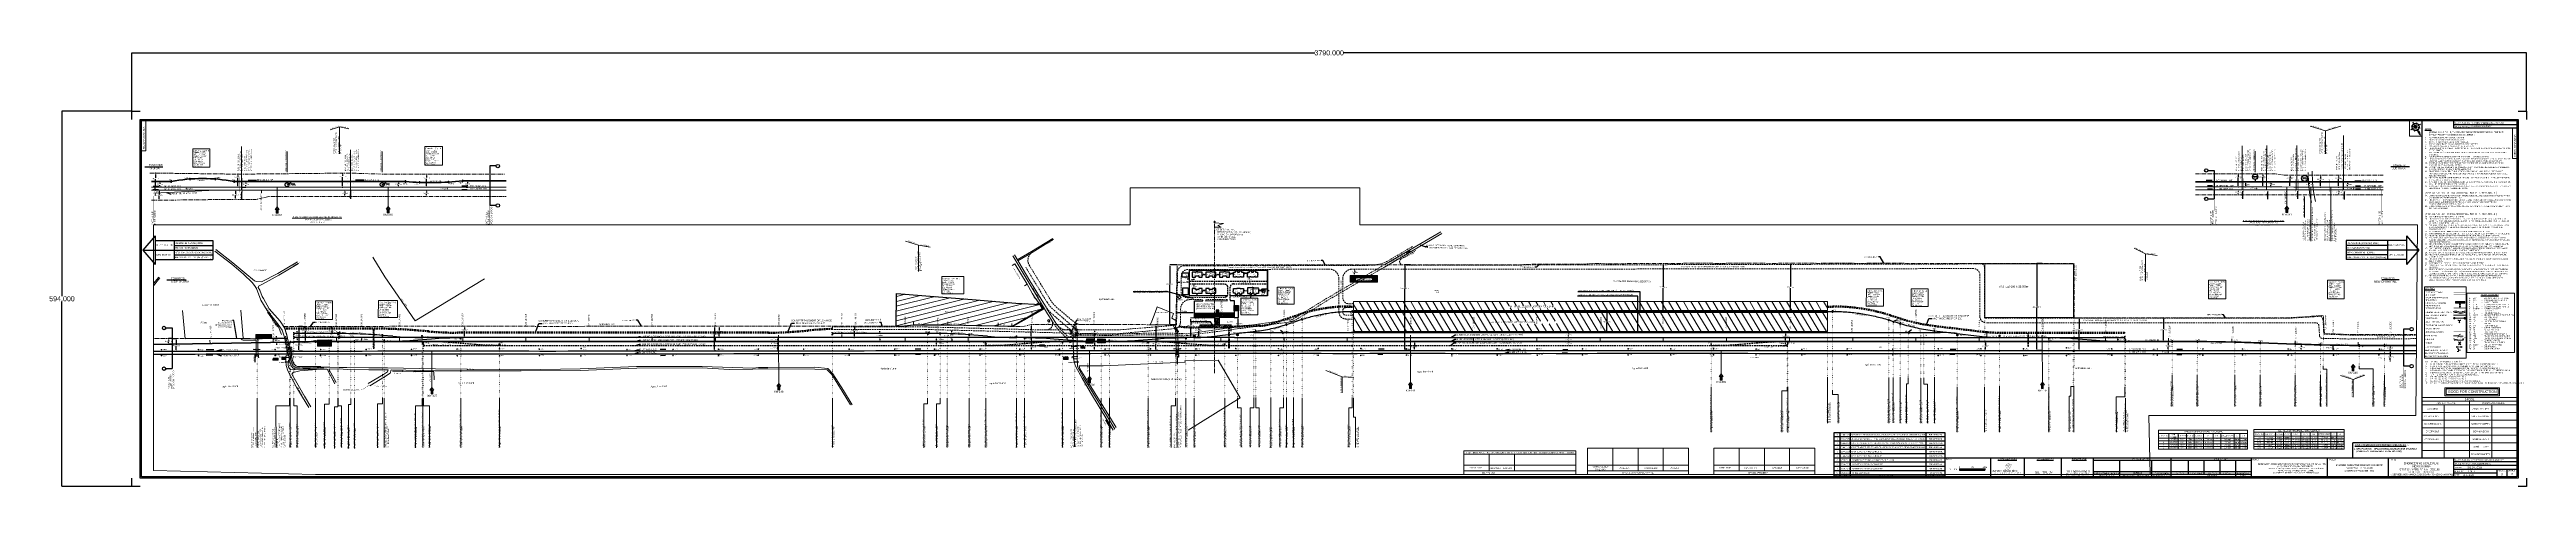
# Paper-space layout 'Layout1' of a CAD drawing. Header units: metres. Extents: x -345 to 3575, y 0 to 691.
# The model-space entities are those that its viewports show. They can reach past a viewport. Long polylines and large blocks are cut down to what shows.
import ezdxf
from ezdxf.enums import TextEntityAlignment as Align

# ---------------------------------------------------------------- set-up
doc = ezdxf.new("R2010")
doc.units = ezdxf.units.M
doc.header["$MEASUREMENT"] = 0
for name, pattern in [('CENTER', [2, 1.25, -0.25, 0.25, -0.25]), ('DASHED', [0.75, 0.5, -0.25]), ('DASHED2', [0.375, 0.25, -0.125]), ('DOT', [0.25, 0, -0.25]), ('PHANTOM2', [1.25, 0.625, -0.125, 0.125, -0.125, 0.125, -0.125])]:
    doc.linetypes.add(name, pattern=pattern)
doc.layers.get('0').update_dxf_attribs({"lineweight": 0})
doc.layers.get('Defpoints').update_dxf_attribs({"lineweight": 0})
for name, color, linetype in [('A - Title Sheet Text', 7, 'Continuous'), ('Attribute', 7, 'Continuous'), ('Dimension', 10, 'Continuous'), ('IR PROPOSALS', 190, 'Continuous'), ('LEGEND', 7, 'Continuous'), ('NEW KHANNA LOOP LINES', 1, 'Continuous'), ('NOTES', 7, 'Continuous'), ('Proposed Quarters', 1, 'Continuous'), ('rvlogo', 142, 'Continuous'), ('title', 7, 'Continuous')]:
    doc.layers.add(name, color=color, linetype=linetype)
for name, color, linetype, lineweight in [('A-HATCH 1', 8, 'Continuous', 5), ('Bounary Dim', 10, 'Continuous', 13), ('BRIDGE DETAILS PLAN', 7, 'Continuous', 0), ('Bridge Parapet', 7, 'Continuous', 0), ('Cardinal_Leader', 10, 'Continuous', 0), ('Cart Track', 34, 'Continuous', 0), ("CHAWAPAIL STN. SRJ's", 7, 'Continuous', 0), ('Commercial Building Pucca', 7, 'Continuous', 13), ('Commercial Building Semipucca', 7, 'Continuous', 13), ('Compound Wall', 7, 'Continuous', 13), ('Culvert Parapet', 7, 'Continuous', 0), ('DFCC BOUNDARY', 6, 'CENTER', 0), ('EXISTING BRIDGE DETAILS', 7, 'Continuous', 0), ('Existing Chainage', 7, 'Continuous', 0), ('EXISTING GRADES', 7, 'Continuous', 0), ('Existing IR Track', 143, 'Continuous', 0), ('Existing Railway Boundary', 7, 'CENTER', 0), ('FACTORY', 7, 'Continuous', 0), ('flow direction', 7, 'Continuous', 0), ('Gate', 7, 'Continuous', 13), ('Govt buliding', 7, 'Continuous', 13), ('Hecto metre stone', 7, 'Continuous', 13), ('KM STONE', 7, 'Continuous', 0), ('LC DETAILS IN PLAN', 7, 'Continuous', 0), ('MATCH LINE', 7, 'Continuous', 0), ("NEW CHAWAPAIL STN. SRJ's", 10, 'Continuous', 0), ("NEW KHANNA CROSSING STN. SRJ's", 10, 'Continuous', 0), ('NEW MANDI GOBINDPUR LOOP LINES', 1, 'Continuous', 0), ('OHE MAST', 7, 'Continuous', 0), ('OHE MAST TEXT', 7, 'Continuous', 0), ('Pavers', 7, 'Continuous', 0), ('Piers_Abutment', 7, 'Continuous', 0), ('Pond Top', 5, 'Continuous', 0), ('Proposed Chainage', 10, 'Continuous', 0), ('Proposed Curve_Details', 10, 'Continuous', 0), ('PROPOSED DFCC TRACK', 1, 'Continuous', 0), ('PROPOSED DRAIN CUM RETAINING WALL', 144, 'Continuous', 30), ('PROPOSED FEATURES', 1, 'Continuous', 0), ('PROPOSED GRADES IN PLAN', 10, 'Continuous', 0), ('PROPOSED RETAINING WALL', 154, 'Continuous', 30), ('Proposed TPTC Chainages', 10, 'Continuous', 0), ('Residential Building Pucca', 7, 'Continuous', 13), ('Residential Building Semipucca', 7, 'Continuous', 13), ('Retaining Wall', 7, 'Continuous', 13), ('SFL', 7, 'Continuous', 13), ('Side Details', 7, 'Continuous', 13), ('Subroad Edge', 34, 'Continuous', 0), ('Text', 7, 'Continuous', 13), ('Transformer', 7, 'Continuous', 13), ('Village Name', 7, 'Continuous', 0), ('Wing Wall', 7, 'Continuous', 0)]:
    doc.layers.add(name, color=color, linetype=linetype, lineweight=lineweight)
doc.styles.add('ARIAL', font='arial.ttf')
doc.styles.add('NORMAL', font='romans.shx', dxfattribs={"width": 0.9})
doc.styles.add('rv logo', font='')
doc.styles.get("Standard").update_dxf_attribs({"font": 'arial.ttf'})
doc.styles.add('Style-Arial', font='arial.ttf')
doc.styles.add('Text', font='arial.ttf', dxfattribs={"height": 2})
doc.styles.add('Vill txt', font='arial.ttf', dxfattribs={"height": 3})
doc.styles.get('rv logo').set_extended_font_data('Kabel Md BT')
doc.linetypes.add('F-LINE', pattern='A,0.6,["X",Standard,S=0.3,R=0,X=0,Y=-0.15],0.1', length=0.7)
doc.linetypes.add('POWER', pattern='A,10,-0.2,[131,ltypeshp.shx,S=0.4,R=0,X=-0.2,Y=0],-0.2,[131,ltypeshp.shx,S=0.4,R=180,X=1.2,Y=0],-1.2,-0.2,[131,ltypeshp.shx,S=0.4,R=0,X=-0.2,Y=0],-0.2,[131,ltypeshp.shx,S=0.4,R=180,X=1.2,Y=0],-1.2,-0.2,[131,ltypeshp.shx,S=0.4,R=0,X=-0.2,Y=0],-0.2,[131,ltypeshp.shx,S=0.4,R=180,X=1.2,Y=0],-1.2', length=14.8)
doc.dimstyles.new('0.6', dxfattribs={"dimtxt": 1.5, "dimasz": 1.5, "dimexe": 1.5, "dimexo": 1, "dimgap": 0.5, "dimtad": 1, "dimzin": 0, "dimdsep": 46, "dimtxsty": 'Standard', "dimblk": 'OBLIQUE', "dimcen": 0.09, "dimclrd": 256, "dimadec": 0, "dimazin": 0, "dimtfac": 1, "dimtofl": 0, "dimtmove": 0, "dimatfit": 3, "dimfxl": 1, "dimtolj": 1, "dimtzin": 0, "dimarcsym": 0})
doc.dimstyles.new('DIM', dxfattribs={"dimtxt": 2.5, "dimasz": 2.5, "dimexe": 0.18, "dimexo": 0.0625, "dimgap": 0.09, "dimtad": 0, "dimtih": 1, "dimtoh": 1, "dimdec": 3, "dimzin": 0, "dimdsep": 46, "dimtxsty": 'Standard', "dimcen": 0.09, "dimaunit": 1, "dimadec": 5, "dimazin": 0, "dimtfac": 1, "dimtdec": 3, "dimtofl": 0, "dimtmove": 0, "dimatfit": 3, "dimfxl": 1, "dimtolj": 1, "dimtzin": 0, "dimarcsym": 0})
doc.dimstyles.new('ISO-25', dxfattribs={"dimtxt": 2.5, "dimasz": 2.5, "dimexe": 1.25, "dimexo": 0.625, "dimtad": 1, "dimtxsty": 'Standard', "dimcen": 2.5, "dimadec": 0, "dimazin": 0, "dimtfac": 1, "dimtmove": 0, "dimatfit": 3, "dimfxl": 1, "dimarcsym": 0})
doc.dimstyles.get("Standard").update_dxf_attribs({"dimtxt": 8, "dimasz": 0.18, "dimexe": 0.18, "dimexo": 0.0625, "dimgap": 0.09, "dimtad": 0, "dimtih": 1, "dimtoh": 1, "dimdec": 3, "dimzin": 0, "dimdsep": 46, "dimtxsty": 'Standard', "dimcen": 0.09, "dimadec": 0, "dimazin": 0, "dimtfac": 1, "dimtdec": 3, "dimtofl": 0, "dimtmove": 0, "dimatfit": 3, "dimfxl": 1, "dimtolj": 1, "dimtzin": 0, "dimarcsym": 0})
pattern_1 = [(194.020766, (612007.361, 3401057.0714), (0.30284195, -1.21276), [])]
pattern_2 = [(90, (442.375, 34.596), (-10, 3e-10), [])]
pattern_3 = [(14.69368463, (-739821.8075, 476820.7955), (-0.483205778, 1.842698341), []), (14.69368463, (-739820.6445, 476820.1157), (-0.483205778, 1.842698341), [0.9525, -0.47625])]
pattern_4 = [(194.020766, (612007.36097, 3401057.07144), (0.09085258, -0.36382799), []), (194.020766, (612007.2094, 3401057.16243), (0.09085258, -0.36382799), [])]

# ---------------------------------------------------------------- blocks, each defined once
blk = doc.blocks.new('N')
for points in [[(-4.9, 0), (-4.1, 0.2), (-4.2, 0)], [(-4.1, -0.2), (-4.2, 0), (-4.9, 0)], [(-3.1, 0), (-2.6, 0.5), (-2.6, -0.5)], [(-2.2, 2.2), (-1.5, 2.2), (-2.2, 1.5)], [(0, 8.4), (-0.5, 6.7), (0, 6.9)], [(0, 3.1), (0.5, 2.6), (-0.5, 2.6)], [(0.5, 6.7), (0, 6.9), (0, 8.4)], [(2.2, 2.2), (2.2, 1.5), (1.5, 2.2)], [(3.1, 0), (2.6, -0.5), (2.6, 0.5)], [(4.1, 0.2), (4.2, 0), (4.9, 0)], [(4.9, 0), (4.1, -0.2), (4.2, 0)], [(-2.2, -2.2), (-2.2, -1.5), (-1.5, -2.2)], [(0, -3.1), (-0.5, -2.6), (0.5, -2.6)], [(0, -4.9), (-0.2, -4.1), (0, -4.2)], [(0.2, -4.1), (0, -4.2), (0, -4.9)], [(2.2, -2.2), (1.5, -2.2), (2.2, -1.5)]]:
    blk.add_hatch(color=7).paths.add_polyline_path(points, flags=0)
h = blk.add_hatch(color=7)
h.paths.add_polyline_path([(0, -3.1), (0, -3.5, 1), (0, 3.5), (0, 3.1, -1)])
h.paths.add_polyline_path([(0, 1), (0, 1.5, 1), (0, -1.5), (0, -1, -1)])
at = {"color": 7, "lineweight": 13}
for p, q in [((-3.5, 0), (-4.2, 0)), ((-2.4, 2.4), (-3, 3)), ((1, 0), (-1, 0)), ((-1, 0), (1, 0)), ((-0.7, 0.7), (0.7, -0.7)), ((0.7, 0.7), (-0.7, -0.7)), ((0.7, -0.7), (-0.7, 0.7)), ((-0.7, -0.7), (0.7, 0.7)), ((0, 6.4), (0, 7.3)), ((0, 3.5), (0, 4.2)), ((0, 3.5), (0, 3.1)), ((0, 1), (0, 1.5)), ((0, 1), (0, -1)), ((0, -1), (0, 1)), ((2.4, 2.4), (3, 3)), ((3.5, 0), (4.2, 0)), ((-2.4, -2.4), (-3, -3)), ((0, -1), (0, -1.5)), ((0, -3.5), (0, -3.1)), ((0, -3.5), (0, -4.2)), ((2.4, -2.4), (3, -3))]:
    blk.add_line(p, q, dxfattribs=at)
at = {"color": 7, "linetype": 'ByBlock', "lineweight": 13}
for p, q in [((-0.6, 4.6), (-0.6, 6.1)), ((-0.6, 6.1), (-0.3, 6.1)), ((-0.3, 6.1), (0.3, 5.2)), ((0.3, 4.6), (-0.3, 5.5)), ((-0.3, 5.5), (-0.3, 4.6)), ((0.3, 5.2), (0.3, 6.1)), ((0.3, 6.1), (0.6, 6.1)), ((0.6, 6.1), (0.6, 4.6))]:
    blk.add_line(p, q, dxfattribs=at)
at = {"color": 7, "lineweight": 13}
for points in [[(-4.9, 0), (-4.1, 0.2), (-4.2, 0), (-4.2, 0)], [(-4.1, -0.2), (-4.2, 0), (-4.9, 0), (-4.9, 0)], [(-3.1, 0), (-2.6, 0.5), (-2.6, -0.5), (-2.6, -0.5)], [(-2.2, 2.2), (-1.5, 2.2), (-2.2, 1.5), (-2.2, 1.5)], [(0, 8.4), (-0.5, 6.7), (0, 6.9), (0, 6.9)], [(0, 3.1), (0.5, 2.6), (-0.5, 2.6), (-0.5, 2.6)], [(0.5, 6.7), (0, 6.9), (0, 8.4), (0, 8.4)], [(2.2, 2.2), (2.2, 1.5), (1.5, 2.2), (1.5, 2.2)], [(3.1, 0), (2.6, -0.5), (2.6, 0.5), (2.6, 0.5)], [(4.1, 0.2), (4.2, 0), (4.9, 0), (4.9, 0)], [(4.9, 0), (4.1, -0.2), (4.2, 0), (4.2, 0)], [(-2.2, -2.2), (-2.2, -1.5), (-1.5, -2.2), (-1.5, -2.2)], [(0, -3.1), (-0.5, -2.6), (0.5, -2.6), (0.5, -2.6)], [(0, -4.9), (-0.2, -4.1), (0, -4.2), (0, -4.2)], [(0.2, -4.1), (0, -4.2), (0, -4.9), (0, -4.9)], [(2.2, -2.2), (1.5, -2.2), (2.2, -1.5), (2.2, -1.5)]]:
    blk.add_lwpolyline(points, close=True, dxfattribs=at)
at = {"color": 7, "linetype": 'ByBlock', "lineweight": 13}
for points in [[(-0.3, 4.6), (-0.6, 4.6)], [(0.3, 4.6), (0.6, 4.6)]]:
    blk.add_lwpolyline(points, dxfattribs=at)
at = {"color": 7}
for radius in [3.46, 3.08, 1.48, 1.05]:
    blk.add_circle((0, 0), radius, dxfattribs=at)
for s, rotation, p in [('W', 90, (-2.1, 0)), ('NW', 45, (-1.5, 1.5)), ('NE', 315, (1.5, 1.5)), ('E', 270, (2, 0)), ('SW', 135, (-1.5, -1.5)), ('SE', 225, (1.5, -1.5))]:
    blk.add_text(s, height=0.6, rotation=rotation, dxfattribs=at).set_placement(p, align=Align.CENTER)
for s, p in [('N', (0, 2.1)), ('S', (0, -2.5))]:
    blk.add_text(s, height=0.6, dxfattribs=at).set_placement(p, align=Align.CENTER)
blk = doc.blocks.new('KM POST PLAN')
at = {"extrusion": (0, 0, -1)}
h = blk.add_hatch(color=256, dxfattribs=at)
h.paths.add_polyline_path([(0, -20), (0, -8.5), (3, -8.5), (3, -20)])
h.paths.add_polyline_path([(0, -8.5), (0, 0), (6.3, -8.5), (3, -8.5)], flags=16)
at = {"flags": 128}
for points in [[(0, 0), (-6.3, -8.5), (6.3, -8.5)], [(0, 0), (0, -20)], [(0, 0), (6.3, -8.5)], [(3, -8.5), (3, -20), (-3, -20), (-3, -8.5)]]:
    blk.add_lwpolyline(points, dxfattribs=at)
at = {"style": 'Style-Arial'}
blk.add_attdef('KM-POST', text='', height=6, dxfattribs=at).set_placement((0, -26, -263.9), align=Align.MIDDLE_CENTER)
blk = doc.blocks.new('Template')
at = {"layer": 'rvlogo', "const_width": 0.332}
for points in [[(1401.3, 31), (1401.3, 27.2), (1399.1, 27.2), (1399.1, 35.6), (1401.3, 35.6), (1401.3, 33.3)], [(1405.5, 33.7), (1406.7, 35.5)]]:
    blk.add_lwpolyline(points, dxfattribs=at)
blk.add_lwpolyline([(1400.3, 32.8), (1403.5, 27.3), (1405.9, 27.3), (1409.8, 34.2), (1407.8, 35.3), (1404.6, 29.9), (1402.4, 33.8)], close=True, dxfattribs=at)
for points in [[(1406.7, 35.4, 0.224562), (1404.6, 35.9, 0.143284), (1401.3, 34.2, 2.433571)], [(1403, 32.8, -0.239747), (1405.6, 33.8)]]:
    blk.add_lwpolyline(points, format="xyb", dxfattribs=at)
at = {"layer": 'title'}
for p, q in [((1305, 84.8), (1129, 84.8)), ((1305, 65), (1305, 84.8)), ((1305, 78.4), (1129, 78.4)), ((1305, 71.7), (1129, 71.7))]:
    blk.add_line(p, q, dxfattribs=at)
for points in [[(-1565, 581), (-1565, 594), (-1552, 594)], [(2212, 594), (2225, 594), (2225, 581)], [(2060, 45), (2060, 579)], [(2110, 573), (2210, 573)], [(1129, 84.8), (1129, 15)], [(1138.7, 15), (1138.7, 84.8)], [(1155.1, 15), (1155.1, 84.8)], [(1275, 15), (1275, 84.8)], [(1305, 58.3), (1305, 65), (1129, 65)], [(1305, 51.7), (1305, 58.3), (1129, 58.3)], [(1305, 15), (1305, 51.7), (1129, 51.7)], [(2210, 45), (1129, 45)], [(1377.4, 15), (1377.4, 45)], [(1430.6, 15), (1430.6, 45)], [(1488.9, 15), (1488.9, 45)], [(1540, 15), (1540, 45)], [(1790, 41), (1540, 41)], [(1581.3, 15), (1581.3, 41)], [(1631.9, 15), (1631.9, 41)], [(1662.5, 15), (1662.5, 45)], [(1690, 18.8), (1690, 41)], [(1715, 18.8), (1715, 41)], [(1740, 18.8), (1740, 41)], [(1765, 15), (1765, 41)], [(1790, 15), (1790, 45)], [(1790, 15), (1790, 45)], [(1910, 15), (1910, 45)], [(2006.4, 15), (2006.4, 45)], [(2110, 15), (2110, 45)], [(-1552, 0), (-1565, 0), (-1565, 13)], [(1305, 38.3), (1129, 38.3)], [(1305, 31.6), (1129, 31.6)], [(1305, 24.8), (1129, 24.8)], [(1305, 18), (1129, 18)], [(1790, 23.2), (1540, 23.2)], [(1790, 18.8), (1540, 18.8)], [(2210, 39), (2110, 39)], [(2210, 33), (2110, 33)], [(2210, 27), (2110, 27)], [(2178.2, 21), (2110, 21)], [(2178.2, 27), (2178.2, 15)], [(2194.1, 27), (2194.1, 15)], [(2225, 13), (2225, 0), (2212, 0)]]:
    blk.add_lwpolyline(points, dxfattribs=at)
for points in [[(2212, 13), (-1552, 13), (-1552, 581), (2212, 581)], [(2210, 15), (-1550, 15), (-1550, 579), (2210, 579)], [(2110, 579), (2210, 579), (2210, 567), (2110, 567)]]:
    blk.add_lwpolyline(points, close=True, dxfattribs=at)
at = {"layer": 'Attribute', "style": 'Style-Arial'}
for tag, p in [('NR.DIVL-PLAN-NO:-', (2137.8, 574.1)), ('NR.H.Q.-PLAN-NO:-', (2138.2, 568.1)), ('NR.DIVL-PLAN-NO:-', (2137.8, 40.8)), ('DATE', (2124.1, 16.8)), ('DRG.NO.', (2127.2, 28.8)), ('SHEETNO.', (2130, 22.8)), ('NR.H.Q.-PLAN-NO:-', (2138.2, 34.8))]:
    blk.add_attdef(tag, p, '', height=2.5, dxfattribs=at)
for tag, height, p in [('D', 2, (1134, 41.7)), ('DATE_D', 2, (1146.9, 41.7)), ('PURPOSE_OF_ISSUE_D', 2, (1290, 41.7)), ('TITLE1', 2.5, (2060, 38.9)), ('C', 2, (1134, 34.9)), ('A', 2, (1134, 21.4)), ('B', 2, (1134, 28.1)), ('DATE_C', 2, (1146.9, 34.9)), ('DATE_B', 2, (1146.9, 28.1)), ('DATE_A', 2, (1146.9, 21.4)), ('PURPOSE_OF_ISSUE_C', 2, (1290, 34.9)), ('PURPOSE_OF_ISSUE_B', 2, (1290, 28.1)), ('PURPOSE_OF_ISSUE_A', 2, (1290, 21.4)), ('TITLE2', 3.5, (2060, 33.9)), ('TITLE3', 2.5, (2060, 28.9)), ('REV', 3.5, (2186.1, 19.5)), ('STATUS', 3.5, (2202, 19.5))]:
    blk.add_attdef(tag, text='', height=height, dxfattribs=at).set_placement(p, align=Align.MIDDLE_CENTER)
for tag, p in [('REVISION_D', (1158, 41.7)), ('REVISION_C', (1158, 34.9)), ('REVISION_B', (1158, 28.1)), ('REVISION_A', (1158, 21.4))]:
    blk.add_attdef(tag, text='', height=2, dxfattribs=at).set_placement(p, align=Align.MIDDLE_LEFT)
at = {"layer": 'rvlogo'}
for s, height, style, p in [('aarvee associates', 3.564, 'rv logo', (1379.9, 23.1)), ('architects engineers ', 1.663, 'ARIAL', (1382.3, 20.7)), ('&', 1.66, 'ARIAL', (1403.8, 20.7)), (' consultants pvt.ltd.', 1.663, 'ARIAL', (1405.3, 20.7))]:
    blk.add_text(s, height=height, dxfattribs=dict(at, style=style)).set_placement(p)
at = {"layer": 'title', "style": 'Style-Arial'}
for s, p in [('NR.DIVL PLAN NO:-', (2111, 575.3)), ('NR. H.Q. PLAN NO:-', (2111, 569.3)), ('NR.DIVL PLAN NO:-', (2111, 42)), ('SHEET NO. :', (2111, 24)), ('NR. H.Q. PLAN NO:-', (2111, 36)), ('DRG. NO. -', (2111, 30)), ('DATE :', (2111, 18)), ('REV. No.', (2180, 25)), ('STATUS  ', (2196, 25))]:
    blk.add_text(s, height=2, dxfattribs=at).set_placement(p, align=Align.MIDDLE_LEFT)
for s, p in [('SCALE', (1306, 42)), ('%%UDESIGN CONSULTANT', (1388.2, 42)), ('%%UCST CONTRACTOR', (1450.3, 42)), ('%%UENGINEER / PMC', (1505.7, 41.9)), ('OWNER', (1791, 41.5)), ('PROJECT', (1911, 41.5)), ('TITLE', (2011, 41.5))]:
    blk.add_text(s, height=2, dxfattribs=at).set_placement(p)
for s, height, p in [('CST CONTRACTOR', 2, (1614.3, 43)), ('ENGINEER / PMC', 2, (1740, 43)), ('REV.', 2, (1134.3, 16.5)), ('DATE', 2, (1147.2, 16.5)), ('REVISION DETAILS', 2, (1213.1, 16.5)), ('PURPOSE OF ISSUE', 2, (1290, 16.5)), ('GIL - TPL JV', 3.5, (1460.8, 22.2)), ('DB Engineering &', 3.5, (1515, 23.9)), ('Consulting GmbH', 3.5, (1515, 19.1)), ('LANKA VISWANATHA DUTTA', 2, (1560.8, 20.8)), ('DESIGNED (C.D.E)', 2, (1560.3, 16.9)), ('CHECKED (ALIGNEMENT EXPERT)', 2, (1607.2, 17.4)), ('H.B.PANDA', 2, (1608.9, 21.3)), ('APPROVED (C.P.M.)', 2, (1647.5, 17.1)), ('MANISH KUMAR', 2, (1647.6, 21)), ('FDE / CIVIL', 2, (1675.8, 20.9)), ('STDE / TRACK', 2, (1702.6, 20.9)), ('DTL / CIVIL', 2, (1728.2, 21)), ('DTL / S&T', 2, (1752.2, 21)), ('TEAM LEADER', 2, (1776, 21)), ('NONO', 2, (1776.8, 17.2))]:
    blk.add_text(s, height=height, dxfattribs=at).set_placement(p, align=Align.MIDDLE_CENTER)
blk.add_text('REVIEWED', height=2, rotation=359.9935, dxfattribs=at).set_placement((1727.9, 17), align=Align.MIDDLE_CENTER)
for s, height, p in [('DEDICATED FREIGHT CORRIDOR CORPORATION OF INDIA LTD.', 2.5, (1853.9, 33.9)), ('(A GOVERNMENT OF INDIA ENTERPRISE)', 2, (1858.6, 30.7)), ('EASTERN DEDICATED FREIGHT CORRIDOR', 2.5, (1960.1, 32.5)), ('CONTRACT PACKAGE - 301', 2.5, (1960.1, 23.5)), (' SAHNEWAL TO PILKHANI', 2.5, (1960.1, 28))]:
    blk.add_text(s, height=height, dxfattribs=at).set_placement(p, align=Align.CENTER)
at = {"layer": 'title', "insert": (1860.2, 25.1), "char_height": 2, "width": 97.218, "attachment_point": 5, "style": 'Style-Arial'}
blk.add_mtext('PROJECT OFFICE(AMBALA UNIT): OLD RAILWAY COLONY (NEAR ANAND MARKET),AMBALA CANTT-133001.\\PCORPORATE IDENTITY NO. : U60232DL2006GOI155068', dxfattribs=at)
blk = doc.blocks.new('1-1000')
at = {"layer": 'A - Title Sheet Text'}
h = blk.add_hatch(color=256, dxfattribs=at)
h.paths.add_polyline_path([(10, 1.8), (0, 1.8), (0, 0.9), (10, 0.9)])
h.paths.add_polyline_path([(20, 0.9), (10, 0.9), (10, 0), (20, 0)])
h.paths.add_polyline_path([(30, 1.8), (20, 1.8), (20, 0.9), (30, 0.9)])
h.paths.add_polyline_path([(40, 0.9), (30, 0.9), (30, 0), (40, 0)])
for p, q in [((0, 2.7), (0, 0)), ((0, 1.8), (40, 1.8)), ((40, 0.9), (0, 0.9)), ((0, 0), (40, 0)), ((10, 2.7), (10, 0)), ((20, 2.7), (20, 0)), ((30, 2.7), (30, 0)), ((40, 2.7), (40, 0))]:
    blk.add_line(p, q, dxfattribs=at)
at = {"layer": 'A - Title Sheet Text', "style": 'Style-Arial'}
blk.add_text('1 : 1000 ', height=2.5, dxfattribs=at).set_placement((-2, 0), align=Align.RIGHT)
for s, p in [('0', (-0.8, 3.5, 0.7)), ('20', (18.7, 3.5, 0.7)), ('40m', (36.9, 3.4, 0.7))]:
    blk.add_text(s, height=2.5, dxfattribs=at).set_placement(p)
blk = doc.blocks.new('*T95')
at = {"color": 0, "linetype": 'ByBlock', "lineweight": -2, "transparency": 16777216}
for p, q in [((0, 0), (143, 0)), ((0, 0), (0, -31.4)), ((143, 0), (143, -31.4)), ((0, -4.4), (143, -4.4)), ((0, -10.8), (143, -10.8)), ((0, -15), (143, -15)), ((0, -19.1), (143, -19.1)), ((0, -23.2), (143, -23.2)), ((0, -27.3), (143, -27.3)), ((0, -31.4), (143, -31.4)), ((16, -4.4), (16, -31.4)), ((34, -4.4), (34, -31.4)), ((47, -4.4), (47, -31.4)), ((59, -4.4), (59, -31.4)), ((74, -4.4), (74, -31.4)), ((89, -4.4), (89, -31.4)), ((101, -4.4), (101, -31.4)), ((122, -4.4), (122, -31.4)), ((131, -4.4), (131, -31.4))]:
    blk.add_line(p, q, dxfattribs=at)
at = {"color": 0, "lineweight": 13, "transparency": 16777216, "attachment_point": 5}
for s, insert, char_height, width in [('CURVE NO. ', (8, -7.6), 2, 15.88), ('152A', (8, -17), 2, 15.88), ('152B', (8, -21.1), 2, 15.88), ('152', (8, -12.9), 2, 15.88), ('153', (8, -25.2), 2, 15.88), ('154', (8, -29.4), 2, 15.88), ('DEF. ANGLE ', (25, -7.6), 2, 17.88), ('0%%D58\'45"', (25, -12.9), 2, 17.88), ('4%%D45\'49"', (25, -17), 2, 17.88), ('4%%D45\'49"', (25, -21.1), 2, 17.88), ('1%%D54\'04"', (25, -25.2), 2, 17.88), ('1%%D55\'53"', (25, -29.4), 2, 17.88), ('DEGREE', (40.5, -7.6), 2, 12.88), ('0.486%%D', (40.5, -12.9), 2, 12.88), ('2.059%%D', (40.5, -17), 2, 12.88), ('3.153%%D', (40.5, -21.1), 2, 12.88), ('0.583%%D ', (40.5, -25.2), 2, 12.88), ('0.583%%D ', (40.5, -29.4), 2, 12.88), ('DETAILS OF PROPOSED DFC CURVES ', (71.5, -2.2), 2.5, 142.88), ('RADIUS', (53, -7.6), 2, 11.88), ('3600m', (53, -12.9), 2, 11.88), ('3000m', (53, -25.2), 2, 11.88), ('3000m', (53, -29.4), 2, 11.88), ('850m', (53, -17), 2, 11.88), ('555m', (53, -21.1), 2, 11.88), ('46.143m', (66.5, -21.1), 2, 14.88), ('21.523m', (66.5, -12.9), 2, 14.88), ('70.670m', (66.5, -17), 2, 14.88), ('59.542m', (66.5, -25.2), 2, 14.88), ('61.127m', (66.5, -29.4), 2, 14.88), ('CCL/CL', (66.5, -7.6), 2, 14.88), ('50.762m', (81.5, -12.9), 2, 14.88), ('35.358m', (81.5, -17), 2, 14.88), ('23.085m', (81.5, -21.1), 2, 14.88), ('69.776m', (81.5, -25.2), 2, 14.88), ('70.568m', (81.5, -29.4), 2, 14.88), ('TTL/TL', (81.5, -7.6), 2, 14.88), ('40.0m', (95, -12.9), 2, 11.88), ('40.0m', (95, -25.2), 2, 11.88), ('40.0m', (95, -29.4), 2, 11.88), ('0.0m', (95, -17), 2, 11.88), ('0.0m', (95, -21.1), 2, 11.88), ('TRL', (95, -7.6), 2, 11.88), ('SPEED (VMAX)', (111.5, -7.6), 2, 20.88), ('100 kmph', (111.5, -12.9), 2, 20.88), ('100 kmph', (111.5, -25.2), 2, 20.88), ('100 kmph', (111.5, -29.4), 2, 20.88), ('55 kmph', (111.5, -17), 2, 20.88), ('55 kmph', (111.5, -21.1), 2, 20.88), ('30mm', (126.5, -12.9), 2, 8.88), ('40mm', (126.5, -25.2), 2, 8.88), ('40mm', (126.5, -29.4), 2, 8.88), ('0mm', (126.5, -17), 2, 8.88), ('0mm', (126.5, -21.1), 2, 8.88), ('Ca', (126.5, -7.6), 2, 8.88), ('49.0mm', (137, -17), 2, 11.88), ('75.1mm', (137, -21.1), 2, 11.88), ('5.9mm', (137, -25.2), 2, 11.88), ('5.9mm', (137, -29.4), 2, 11.88), ('8.3mm', (137, -12.9), 2, 11.88), ('Cd', (137, -7.6), 2, 11.88)]:
    blk.add_mtext(s, dxfattribs=dict(at, insert=insert, char_height=char_height, width=width))
blk = doc.blocks.new('*T96')
at = {"color": 0, "lineweight": -2, "transparency": 16777216}
for p, q in [((0, 0), (140.5, 0)), ((0, 0), (0, -5.3)), ((140.5, 0), (140.5, -5.3)), ((0, -5.3), (140.5, -5.3))]:
    blk.add_line(p, q, dxfattribs=at)
at = {"color": 0, "linetype": 'ByBlock', "lineweight": -2, "transparency": 16777216}
for p, q in [((0, -5.3), (0, -30)), ((0, -12.3), (140.5, -12.3)), ((0, -16.7), (140.5, -16.7)), ((0, -21.2), (140.5, -21.2)), ((0, -25.6), (140.5, -25.6)), ((0, -30), (140.5, -30)), ((16, -5.3), (16, -30)), ((31, -5.3), (31, -30)), ((44, -5.3), (44, -30)), ((56, -5.3), (56, -30)), ((71, -5.3), (71, -30)), ((86, -5.3), (86, -30)), ((98.5, -5.3), (98.5, -30)), ((119.5, -5.3), (119.5, -30)), ((128.5, -5.3), (128.5, -30)), ((140.5, -5.3), (140.5, -30))]:
    blk.add_line(p, q, dxfattribs=at)
at = {"lineweight": 13, "transparency": 16777216, "char_height": 2, "attachment_point": 5}
for s, insert, width in [('{\\C0;CURVE NO.}', (8, -8.8), 15.88), ('{\\C0;DEF. ANGLE}', (23.5, -8.8), 14.88)]:
    blk.add_mtext(s, dxfattribs=dict(at, insert=insert, width=width))
at = {"color": 0, "lineweight": 13, "transparency": 16777216, "attachment_point": 5}
for s, insert, char_height, width in [('3', (8, -23.4), 2, 15.88), ('4', (8, -27.8), 2, 15.88), ('1', (8, -14.5), 2, 15.88), ('2', (8, -18.9), 2, 15.88), ('{\\C190;11%%D25\'54"}', (23.5, -14.5), 2, 14.88), ('{\\C190;18%%D32\'28"}', (23.5, -18.9), 2, 14.88), ('{\\C190;17%%D17\'51"}', (23.5, -23.4), 2, 14.88), ('{\\C190;10%%D32\'02"}', (23.5, -27.8), 2, 14.88), ('DEGREE', (37.5, -8.8), 2, 12.88), ('{\\C190;7.000%%D}', (37.5, -14.5), 2, 12.88), ('{\\C190;7.000%%D}', (37.5, -18.9), 2, 12.88), ('{\\C190;5.833%%D}', (37.5, -23.4), 2, 12.88), ('{\\C190;5.833%%D}', (37.5, -27.8), 2, 12.88), ('DETAILS OF PROPOSED IR CURVES', (70.3, -2.6), 2.5, 140.419), ('RADIUS', (50, -8.8), 2, 11.88), ('250m', (50, -14.5), 2, 11.88), ('250m', (50, -18.9), 2, 11.88), ('300m', (50, -23.4), 2, 11.88), ('300m', (50, -27.8), 2, 11.88), ('49.880m', (63.5, -14.5), 2, 14.88), ('80.901m', (63.5, -18.9), 2, 14.88), ('90.569m', (63.5, -23.4), 2, 14.88), ('55.155m', (63.5, -27.8), 2, 14.88), ('CCL/CL', (63.5, -8.8), 2, 14.88), ('40.807m', (78.5, -18.9), 2, 14.88), ('45.633m', (78.5, -23.4), 2, 14.88), ('25.024m', (78.5, -14.5), 2, 14.88), ('27.656m', (78.5, -27.8), 2, 14.88), ('TTL/TL', (78.5, -8.8), 2, 14.88), ('TRL', (92.3, -8.8), 2, 12.419), ('0', (92.3, -14.5), 2, 12.419), ('0', (92.3, -18.9), 2, 12.419), ('0', (92.3, -23.4), 2, 12.419), ('0', (92.3, -27.8), 2, 12.419), ('SPEED (VMAX)', (109, -8.8), 2, 20.88), ('15 kmph', (109, -14.5), 2, 20.88), ('15 kmph', (109, -18.9), 2, 20.88), ('15 kmph', (109, -23.4), 2, 20.88), ('15 kmph', (109, -27.8), 2, 20.88), ('0mm', (124, -14.5), 2, 8.88), ('0mm', (124, -18.9), 2, 8.88), ('0mm', (124, -23.4), 2, 8.88), ('0mm', (124, -27.8), 2, 8.88), ('Ca', (124, -8.8), 2, 8.88), ('12.4mm', (134.5, -14.5), 2, 11.88), ('12.4mm', (134.5, -18.9), 2, 11.88), ('10.3mm', (134.5, -23.4), 2, 11.88), ('10.3mm', (134.5, -27.8), 2, 11.88), ('Cd', (134.5, -8.8), 2, 11.88)]:
    blk.add_mtext(s, dxfattribs=dict(at, insert=insert, char_height=char_height, width=width))
blk = doc.blocks.new('*D101')
at = {"layer": 'Defpoints', "color": 0, "lineweight": -2, "transparency": 16777216}
for p, q in [((-215.1, 594), (-325.7, 594)), ((-325.6, 593.8), (-325.6, 301.2)), ((-325.6, 0.2), (-325.6, 292.8)), ((-215.1, 0), (-325.7, 0))]:
    blk.add_line(p, q, dxfattribs=at)
at = {"layer": 'Defpoints', "color": 0, "lineweight": 13, "transparency": 16777216}
for p in [(-215, 594), (-215, 0), (-325.6, 0)]:
    blk.add_point(p, dxfattribs=at)
for points in [[(-325.6, 593.8), (-325.5, 593.8), (-325.6, 594)], [(-325.6, 0.2), (-325.5, 0.2), (-325.6, 0)]]:
    blk.add_solid(points, dxfattribs=at)
at = {"layer": 'Defpoints', "color": 0, "transparency": 16777216, "insert": (-325.6, 297), "char_height": 8, "attachment_point": 5}
blk.add_mtext('\\A1;594.000', dxfattribs=at)
blk = doc.blocks.new('*D102')
at = {"layer": 'Defpoints', "color": 0, "lineweight": -2, "transparency": 16777216}
for p, q in [((-215, 594.1), (-215, 686.4)), ((-214.8, 686.2), (1657.1, 686.2)), ((3574.8, 686.2), (1702.9, 686.2)), ((3575, 594.1), (3575, 686.4))]:
    blk.add_line(p, q, dxfattribs=at)
at = {"layer": 'Defpoints', "color": 0, "lineweight": 13, "transparency": 16777216}
for p in [(3575, 686.2), (-215, 594), (3575, 594)]:
    blk.add_point(p, dxfattribs=at)
for points in [[(-214.8, 686.2), (-214.8, 686.2), (-215, 686.2)], [(3574.8, 686.2), (3574.8, 686.2), (3575, 686.2)]]:
    blk.add_solid(points, dxfattribs=at)
at = {"layer": 'Defpoints', "color": 0, "transparency": 16777216, "insert": (1680, 686.2), "char_height": 8, "attachment_point": 5}
blk.add_mtext('\\A1;3790.000', dxfattribs=at)
blk = doc.blocks.new('*D131')
at = {"layer": 'Bounary Dim', "color": 0, "lineweight": -2, "transparency": 16777216}
for p, q in [((-40.7, 482.6), (-34.6, 482.6)), ((-40.7, 473.7), (-34.6, 473.7)), ((-34.8, 480.6), (-34.8, 479.2)), ((-34.8, 475.7), (-34.8, 477))]:
    blk.add_line(p, q, dxfattribs=at)
at = {"layer": 'Bounary Dim', "color": 0, "lineweight": 13, "transparency": 16777216}
for points in [[(-35.1, 480.6), (-34.4, 480.6), (-34.8, 482.6)], [(-35.1, 475.7), (-34.4, 475.7), (-34.8, 473.7)]]:
    blk.add_solid(points, dxfattribs=at)
at = {"layer": 'Defpoints', "color": 0, "lineweight": 13, "transparency": 16777216}
for p in [(-40.8, 482.6), (-40.8, 473.7), (-34.8, 473.7)]:
    blk.add_point(p, dxfattribs=at)
at = {"layer": 'Bounary Dim', "color": 0, "transparency": 16777216, "insert": (-34.3, 478.1), "char_height": 2, "attachment_point": 5}
blk.add_mtext('\\A1;9.513m', dxfattribs=at)
blk = doc.blocks.new('*D132')
at = {"layer": 'Bounary Dim', "color": 0, "lineweight": -2, "transparency": 16777216}
for p, q in [((313.9, 483.5), (316.5, 483.5)), ((313.9, 473.6), (316.5, 473.6)), ((316.3, 481.5), (316.3, 479.7)), ((316.3, 475.6), (316.3, 477.4))]:
    blk.add_line(p, q, dxfattribs=at)
at = {"layer": 'Bounary Dim', "color": 0, "lineweight": 13, "transparency": 16777216}
for points in [[(316, 481.5), (316.7, 481.5), (316.3, 483.5)], [(316, 475.6), (316.7, 475.6), (316.3, 473.6)]]:
    blk.add_solid(points, dxfattribs=at)
at = {"layer": 'Defpoints', "color": 0, "lineweight": 13, "transparency": 16777216}
for p in [(313.9, 483.5), (313.9, 473.6), (316.3, 483.5)]:
    blk.add_point(p, dxfattribs=at)
at = {"layer": 'Bounary Dim', "color": 0, "transparency": 16777216, "insert": (316.3, 478.5), "char_height": 2, "attachment_point": 5}
blk.add_mtext('\\A1;9850m', dxfattribs=at)
blk = doc.blocks.new('*D133')
at = {"layer": 'Bounary Dim', "color": 0, "lineweight": -2, "transparency": 16777216}
for p, q in [((284.3, 473.6), (283.9, 473.6)), ((284.1, 471.6), (284.1, 471)), ((284.3, 469), (283.9, 469))]:
    blk.add_line(p, q, dxfattribs=at)
at = {"layer": 'Bounary Dim', "color": 0, "lineweight": 13, "transparency": 16777216}
for points in [[(283.7, 471.6), (284.4, 471.6), (284.1, 473.6)], [(283.7, 471), (284.4, 471), (284.1, 469)]]:
    blk.add_solid(points, dxfattribs=at)
at = {"layer": 'Defpoints', "color": 0, "lineweight": 13, "transparency": 16777216}
for p in [(284.3, 473.6), (284.1, 469), (284.3, 469)]:
    blk.add_point(p, dxfattribs=at)
at = {"layer": 'Bounary Dim', "color": 0, "transparency": 16777216, "insert": (278.5, 471.2), "char_height": 2, "attachment_point": 5}
blk.add_mtext('\\A1;4.720m', dxfattribs=at)
blk = doc.blocks.new('*D135')
at = {"layer": 'Bounary Dim', "color": 0, "lineweight": -2, "transparency": 16777216}
for p, q in [((-46.9, 494.2), (-47.4, 494.2)), ((-46.9, 473.8), (-47.4, 473.8)), ((-47.2, 492.2), (-47.2, 490.4)), ((-47.2, 475.8), (-47.2, 488.2))]:
    blk.add_line(p, q, dxfattribs=at)
at = {"layer": 'Bounary Dim', "color": 0, "lineweight": 13, "transparency": 16777216}
for points in [[(-46.9, 492.2), (-47.5, 492.2), (-47.2, 494.2)], [(-46.9, 475.8), (-47.5, 475.8), (-47.2, 473.8)]]:
    blk.add_solid(points, dxfattribs=at)
at = {"layer": 'Defpoints', "color": 0, "lineweight": 13, "transparency": 16777216}
for p in [(-47.2, 473.8), (-46.8, 494.2), (-46.8, 473.8)]:
    blk.add_point(p, dxfattribs=at)
at = {"layer": 'Bounary Dim', "color": 0, "transparency": 16777216, "insert": (-47.2, 489.3), "char_height": 2, "width": 10.713, "attachment_point": 5}
blk.add_mtext('\\A1;19.000m', dxfattribs=at)
blk = doc.blocks.new('*D136')
at = {"layer": 'Bounary Dim', "color": 0, "lineweight": -2, "transparency": 16777216}
for p, q in [((-51.1, 469.1), (-51.2, 469.1)), ((-51.1, 454.4), (-51.2, 454.4)), ((-51, 467.1), (-51, 462.9)), ((-51, 456.4), (-51, 460.6))]:
    blk.add_line(p, q, dxfattribs=at)
at = {"layer": 'Bounary Dim', "color": 0, "lineweight": 13, "transparency": 16777216}
for points in [[(-50.7, 467.1), (-51.4, 467.1), (-51, 469.1)], [(-50.7, 456.4), (-51.3, 456.4), (-51, 454.4)]]:
    blk.add_solid(points, dxfattribs=at)
at = {"layer": 'Defpoints', "color": 0, "lineweight": 13, "transparency": 16777216}
for p in [(-51, 469.1), (-51, 454.4), (-51, 454.4)]:
    blk.add_point(p, dxfattribs=at)
at = {"layer": 'Bounary Dim', "color": 0, "transparency": 16777216, "insert": (-51, 461.8), "char_height": 2, "attachment_point": 5}
blk.add_mtext('\\A1;22.561m', dxfattribs=at)
blk = doc.blocks.new('*D137')
at = {"layer": 'Bounary Dim', "color": 0, "lineweight": -2, "transparency": 16777216}
for p, q in [((-177, 495.9), (-177.8, 495.9)), ((-176.9, 473.5), (-177.8, 473.5)), ((-177.6, 493.9), (-177.6, 488.4)), ((-177.6, 475.5), (-177.6, 486.2))]:
    blk.add_line(p, q, dxfattribs=at)
at = {"layer": 'Bounary Dim', "color": 0, "lineweight": 13, "transparency": 16777216}
for points in [[(-177.3, 493.9), (-177.9, 493.9), (-177.6, 495.9)], [(-177.2, 475.5), (-177.9, 475.5), (-177.6, 473.5)]]:
    blk.add_solid(points, dxfattribs=at)
at = {"layer": 'Defpoints', "color": 0, "lineweight": 13, "transparency": 16777216}
for p in [(-177.6, 473.5), (-176.9, 495.9), (-176.9, 473.5)]:
    blk.add_point(p, dxfattribs=at)
at = {"layer": 'Bounary Dim', "color": 0, "transparency": 16777216, "insert": (-177.6, 487.3), "char_height": 2, "attachment_point": 5}
blk.add_mtext('\\A1;20.500m', dxfattribs=at)
blk = doc.blocks.new('*D138')
at = {"layer": 'Bounary Dim', "color": 0, "lineweight": -2, "transparency": 16777216}
for p, q in [((-129.2, 471.6), (-129.2, 471.1)), ((-129.1, 473.6), (-129, 473.6)), ((-129.1, 469.1), (-129, 469.1))]:
    blk.add_line(p, q, dxfattribs=at)
at = {"layer": 'Bounary Dim', "color": 0, "lineweight": 13, "transparency": 16777216}
for points in [[(-128.8, 471.6), (-129.5, 471.6), (-129.2, 473.6)], [(-128.8, 471.1), (-129.5, 471.1), (-129.2, 469.1)]]:
    blk.add_solid(points, dxfattribs=at)
at = {"layer": 'Defpoints', "color": 0, "lineweight": 13, "transparency": 16777216}
for p in [(-129.2, 473.6), (-129.2, 469.1), (-129.2, 469.1)]:
    blk.add_point(p, dxfattribs=at)
at = {"layer": 'Bounary Dim', "color": 0, "transparency": 16777216, "insert": (-123.8, 471.4), "char_height": 2, "attachment_point": 5}
blk.add_mtext('\\A1;4.720m', dxfattribs=at)
blk = doc.blocks.new('*D140')
at = {"layer": 'Bounary Dim', "color": 0, "lineweight": -2, "transparency": 16777216}
for p, q in [((117.9, 495.9), (118.8, 495.9)), ((117.9, 473.6), (118.8, 473.6)), ((118.6, 493.9), (118.6, 491.6)), ((118.6, 475.6), (118.6, 489.4))]:
    blk.add_line(p, q, dxfattribs=at)
at = {"layer": 'Bounary Dim', "color": 0, "lineweight": 13, "transparency": 16777216}
for points in [[(118.9, 493.9), (118.3, 493.9), (118.6, 495.9)], [(119, 475.6), (118.3, 475.6), (118.6, 473.6)]]:
    blk.add_solid(points, dxfattribs=at)
at = {"layer": 'Defpoints', "color": 0, "lineweight": 13, "transparency": 16777216}
for p in [(117.8, 495.9), (117.8, 473.6), (118.6, 473.6)]:
    blk.add_point(p, dxfattribs=at)
at = {"layer": 'Bounary Dim', "color": 0, "transparency": 16777216, "insert": (119.4, 490.5), "char_height": 2, "attachment_point": 5}
blk.add_mtext('\\A1;22.700m', dxfattribs=at)
blk = doc.blocks.new('*D141')
at = {"layer": 'Bounary Dim', "color": 0, "lineweight": -2, "transparency": 16777216}
for p, q in [((122, 468.9), (122.1, 468.9)), ((122, 466.9), (122, 465.1)), ((122.1, 461.1), (122, 462.9)), ((122.1, 459.1), (122.3, 459.1))]:
    blk.add_line(p, q, dxfattribs=at)
at = {"layer": 'Bounary Dim', "color": 0, "lineweight": 13, "transparency": 16777216}
for points in [[(122.3, 467), (121.7, 466.9), (122, 468.9)], [(122.4, 461.1), (121.7, 461.1), (122.1, 459.1)]]:
    blk.add_solid(points, dxfattribs=at)
at = {"layer": 'Defpoints', "color": 0, "lineweight": 13, "transparency": 16777216}
for p in [(122, 468.9), (122.1, 459.1), (122.1, 459.1)]:
    blk.add_point(p, dxfattribs=at)
at = {"layer": 'Bounary Dim', "color": 0, "transparency": 16777216, "insert": (122, 464), "char_height": 2, "attachment_point": 5}
blk.add_mtext('\\A1;9.428m', dxfattribs=at)
blk = doc.blocks.new('*D142')
at = {"layer": 'Bounary Dim', "color": 0, "lineweight": -2, "transparency": 16777216}
for p, q in [((251.4, 494), (251.2, 494)), ((251.4, 473.6), (251.2, 473.6)), ((251.4, 492), (251.4, 489)), ((251.4, 475.6), (251.4, 486.8))]:
    blk.add_line(p, q, dxfattribs=at)
at = {"layer": 'Bounary Dim', "color": 0, "lineweight": 13, "transparency": 16777216}
for points in [[(251.1, 492), (251.8, 492), (251.4, 494)], [(251.1, 475.6), (251.8, 475.6), (251.4, 473.6)]]:
    blk.add_solid(points, dxfattribs=at)
at = {"layer": 'Defpoints', "color": 0, "lineweight": 13, "transparency": 16777216}
for p in [(251.4, 494), (251.4, 494), (251.4, 473.6)]:
    blk.add_point(p, dxfattribs=at)
at = {"layer": 'Bounary Dim', "color": 0, "transparency": 16777216, "insert": (251.4, 487.9), "char_height": 2, "attachment_point": 5}
blk.add_mtext('\\A1;20.000m', dxfattribs=at)
blk = doc.blocks.new('*D143')
at = {"layer": 'Bounary Dim', "color": 0, "lineweight": -2, "transparency": 16777216}
for p, q in [((251.5, 469), (251.6, 469)), ((251.5, 467), (251.5, 465.1)), ((251.5, 461), (251.5, 462.9)), ((251.6, 459), (251.8, 459))]:
    blk.add_line(p, q, dxfattribs=at)
at = {"layer": 'Bounary Dim', "color": 0, "lineweight": 13, "transparency": 16777216}
for points in [[(251.8, 467), (251.1, 467), (251.4, 469)], [(251.9, 461), (251.2, 461), (251.6, 459)]]:
    blk.add_solid(points, dxfattribs=at)
at = {"layer": 'Defpoints', "color": 0, "lineweight": 13, "transparency": 16777216}
for p in [(251.4, 469), (251.6, 459), (251.6, 459)]:
    blk.add_point(p, dxfattribs=at)
at = {"layer": 'Bounary Dim', "color": 0, "transparency": 16777216, "insert": (251.5, 464), "char_height": 2, "attachment_point": 5}
blk.add_mtext('\\A1;9.305m', dxfattribs=at)
blk = doc.blocks.new('*D144')
at = {"layer": 'Bounary Dim', "color": 0, "lineweight": -2, "transparency": 16777216}
for p, q in [((3118.8, 469.5), (3118.7, 469.5)), ((3118.8, 461.5), (3118.7, 461.5)), ((3118.8, 467.5), (3118.8, 466.6)), ((3118.8, 463.5), (3118.8, 464.4))]:
    blk.add_line(p, q, dxfattribs=at)
at = {"layer": 'Bounary Dim', "color": 0, "lineweight": 13, "transparency": 16777216}
for points in [[(3118.5, 467.5), (3119.2, 467.5), (3118.8, 469.5)], [(3118.5, 463.5), (3119.2, 463.5), (3118.8, 461.5)]]:
    blk.add_solid(points, dxfattribs=at)
at = {"layer": 'Defpoints', "color": 0, "lineweight": 13, "transparency": 16777216}
for p in [(3118.8, 469.5), (3118.8, 461.5), (3118.8, 461.5)]:
    blk.add_point(p, dxfattribs=at)
at = {"layer": 'Bounary Dim', "color": 0, "transparency": 16777216, "insert": (3118.8, 465.5), "char_height": 2, "attachment_point": 5}
blk.add_mtext('\\A1;11.737m', dxfattribs=at)
blk = doc.blocks.new('*D145')
at = {"layer": 'Bounary Dim', "color": 0, "lineweight": -2, "transparency": 16777216}
for p, q in [((3118.9, 495), (3119.1, 495)), ((3118.9, 493), (3118.9, 490.6)), ((3118.9, 476), (3118.9, 488.4)), ((3118.9, 474), (3119.1, 474))]:
    blk.add_line(p, q, dxfattribs=at)
at = {"layer": 'Bounary Dim', "color": 0, "lineweight": 13, "transparency": 16777216}
for points in [[(3118.6, 493), (3119.3, 493), (3118.9, 495)], [(3118.6, 476), (3119.3, 476), (3118.9, 474)]]:
    blk.add_solid(points, dxfattribs=at)
at = {"layer": 'Defpoints', "color": 0, "lineweight": 13, "transparency": 16777216}
for p in [(3118.8, 495), (3118.8, 474), (3118.9, 495)]:
    blk.add_point(p, dxfattribs=at)
at = {"layer": 'Bounary Dim', "color": 0, "transparency": 16777216, "insert": (3118.9, 489.5), "char_height": 2, "attachment_point": 5}
blk.add_mtext('\\A1;27.010m', dxfattribs=at)
blk = doc.blocks.new('*D146')
at = {"layer": 'Bounary Dim', "color": 0, "lineweight": -2, "transparency": 16777216}
for p, q in [((3129.4, 482), (3130.3, 482)), ((3129.4, 474), (3130.2, 474)), ((3130.1, 480), (3130.1, 476))]:
    blk.add_line(p, q, dxfattribs=at)
at = {"layer": 'Bounary Dim', "color": 0, "lineweight": 13, "transparency": 16777216}
for points in [[(3129.7, 480), (3130.4, 480), (3130.1, 482)], [(3129.7, 476), (3130.4, 476), (3130.1, 474)]]:
    blk.add_solid(points, dxfattribs=at)
at = {"layer": 'Defpoints', "color": 0, "lineweight": 13, "transparency": 16777216}
for p in [(3129.3, 482), (3129.3, 474), (3130.1, 474)]:
    blk.add_point(p, dxfattribs=at)
at = {"layer": 'Bounary Dim', "color": 0, "transparency": 16777216, "insert": (3132.4, 477.8), "char_height": 2, "attachment_point": 5}
blk.add_mtext('\\A1;8.123m', dxfattribs=at)
blk = doc.blocks.new('*D147')
at = {"layer": 'Bounary Dim', "color": 0, "lineweight": -2, "transparency": 16777216}
for p, q in [((3147.9, 474), (3147.5, 474)), ((3147.7, 472), (3147.7, 471.4)), ((3147.9, 469.4), (3147.5, 469.4))]:
    blk.add_line(p, q, dxfattribs=at)
at = {"layer": 'Bounary Dim', "color": 0, "lineweight": 13, "transparency": 16777216}
for points in [[(3147.4, 472), (3148, 472), (3147.7, 474)], [(3147.4, 471.4), (3148, 471.4), (3147.7, 469.4)]]:
    blk.add_solid(points, dxfattribs=at)
at = {"layer": 'Defpoints', "color": 0, "lineweight": 13, "transparency": 16777216}
for p in [(3147.9, 474), (3147.7, 469.4), (3147.9, 469.4)]:
    blk.add_point(p, dxfattribs=at)
at = {"layer": 'Bounary Dim', "color": 0, "transparency": 16777216, "insert": (3142.1, 471.6), "char_height": 2, "attachment_point": 5}
blk.add_mtext('\\A1;4.720m', dxfattribs=at)
blk = doc.blocks.new('*D148')
at = {"layer": 'Bounary Dim', "color": 0, "lineweight": -2, "transparency": 16777216}
for p, q in [((3157.9, 495), (3157.8, 495)), ((3157.9, 474), (3157.8, 474)), ((3158, 493), (3158, 491)), ((3158, 476), (3158, 488.7))]:
    blk.add_line(p, q, dxfattribs=at)
at = {"layer": 'Bounary Dim', "color": 0, "lineweight": 13, "transparency": 16777216}
for points in [[(3157.6, 493), (3158.3, 493), (3158, 495)], [(3157.6, 476), (3158.3, 476), (3158, 474)]]:
    blk.add_solid(points, dxfattribs=at)
at = {"layer": 'Defpoints', "color": 0, "lineweight": 13, "transparency": 16777216}
for p in [(3158, 495), (3158, 495), (3158, 474)]:
    blk.add_point(p, dxfattribs=at)
at = {"layer": 'Bounary Dim', "color": 0, "transparency": 16777216, "insert": (3158, 489.9), "char_height": 2, "attachment_point": 5}
blk.add_mtext('\\A1;28.480m', dxfattribs=at)
blk = doc.blocks.new('*D149')
at = {"layer": 'Bounary Dim', "color": 0, "lineweight": -2, "transparency": 16777216}
for p, q in [((3171, 482), (3170.3, 482)), ((3171, 473.9), (3170.3, 473.9)), ((3170.5, 480), (3170.5, 479.1)), ((3170.5, 475.9), (3170.5, 476.8))]:
    blk.add_line(p, q, dxfattribs=at)
at = {"layer": 'Bounary Dim', "color": 0, "lineweight": 13, "transparency": 16777216}
for points in [[(3170.2, 480), (3170.9, 480), (3170.5, 482)], [(3170.2, 475.9), (3170.9, 475.9), (3170.5, 473.9)]]:
    blk.add_solid(points, dxfattribs=at)
at = {"layer": 'Defpoints', "color": 0, "lineweight": 13, "transparency": 16777216}
for p in [(3170.5, 473.9), (3171, 482), (3171, 473.9)]:
    blk.add_point(p, dxfattribs=at)
at = {"layer": 'Bounary Dim', "color": 0, "transparency": 16777216, "insert": (3171.9, 478), "char_height": 2, "attachment_point": 5}
blk.add_mtext('\\A1;8.081m', dxfattribs=at)
blk = doc.blocks.new('*D150')
at = {"layer": 'Bounary Dim', "color": 0, "lineweight": -2, "transparency": 16777216}
for p, q in [((3200.7, 492.7), (3200.6, 492.7)), ((3200.7, 473.9), (3200.6, 473.9)), ((3200.7, 475.9), (3200.8, 486.9)), ((3200.8, 490.7), (3200.8, 489.1))]:
    blk.add_line(p, q, dxfattribs=at)
at = {"layer": 'Bounary Dim', "color": 0, "lineweight": 13, "transparency": 16777216}
for points in [[(3200.4, 490.7), (3201.1, 490.7), (3200.8, 492.7)], [(3200.4, 475.9), (3201.1, 475.9), (3200.7, 473.9)]]:
    blk.add_solid(points, dxfattribs=at)
at = {"layer": 'Defpoints', "color": 0, "lineweight": 13, "transparency": 16777216}
for p in [(3200.7, 473.9), (3200.7, 473.9), (3200.8, 492.7)]:
    blk.add_point(p, dxfattribs=at)
at = {"layer": 'Bounary Dim', "color": 0, "transparency": 16777216, "insert": (3200.8, 488), "char_height": 2, "attachment_point": 5}
blk.add_mtext('\\A1;22.000m', dxfattribs=at)
blk = doc.blocks.new('*D151')
at = {"layer": 'Bounary Dim', "color": 0, "lineweight": -2, "transparency": 16777216}
for p, q in [((3249.1, 492.6), (3249.3, 492.6)), ((3249.1, 490.6), (3249.1, 487.2)), ((3249.1, 475.9), (3249.1, 485)), ((3249.2, 473.9), (3249.3, 473.9))]:
    blk.add_line(p, q, dxfattribs=at)
at = {"layer": 'Bounary Dim', "color": 0, "lineweight": 13, "transparency": 16777216}
for points in [[(3249.4, 490.6), (3248.8, 490.6), (3249.1, 492.6)], [(3249.4, 475.9), (3248.8, 475.9), (3249.1, 473.9)]]:
    blk.add_solid(points, dxfattribs=at)
at = {"layer": 'Defpoints', "color": 0, "lineweight": 13, "transparency": 16777216}
for p in [(3249.1, 492.6), (3249.1, 473.9), (3249.1, 473.9)]:
    blk.add_point(p, dxfattribs=at)
at = {"layer": 'Bounary Dim', "color": 0, "transparency": 16777216, "insert": (3249.1, 486.1), "char_height": 2, "attachment_point": 5}
blk.add_mtext('\\A1;22.000m', dxfattribs=at)
blk = doc.blocks.new('*D152')
at = {"layer": 'Bounary Dim', "color": 0, "lineweight": -2, "transparency": 16777216}
for p, q in [((3230.7, 482), (3231.1, 482)), ((3230.7, 473.9), (3231.1, 473.9)), ((3230.9, 480), (3230.9, 479)), ((3230.9, 475.9), (3230.9, 476.8))]:
    blk.add_line(p, q, dxfattribs=at)
at = {"layer": 'Bounary Dim', "color": 0, "lineweight": 13, "transparency": 16777216}
for points in [[(3231.3, 480), (3230.6, 480), (3230.9, 482)], [(3231.3, 475.9), (3230.6, 475.9), (3231, 473.9)]]:
    blk.add_solid(points, dxfattribs=at)
at = {"layer": 'Defpoints', "color": 0, "lineweight": 13, "transparency": 16777216}
for p in [(3230.6, 482), (3230.6, 473.9), (3231, 473.9)]:
    blk.add_point(p, dxfattribs=at)
at = {"layer": 'Bounary Dim', "color": 0, "transparency": 16777216, "insert": (3230.9, 477.9), "char_height": 2, "attachment_point": 5}
blk.add_mtext('\\A1;8.378m', dxfattribs=at)
blk = doc.blocks.new('*D153')
at = {"layer": 'Bounary Dim', "color": 0, "lineweight": -2, "transparency": 16777216}
for p, q in [((3277.7, 492.6), (3277.9, 492.6)), ((3277.7, 490.6), (3277.7, 488.8)), ((3277.7, 475.9), (3277.7, 486.6)), ((3277.7, 473.9), (3277.9, 473.9))]:
    blk.add_line(p, q, dxfattribs=at)
at = {"layer": 'Bounary Dim', "color": 0, "lineweight": 13, "transparency": 16777216}
for points in [[(3278, 490.6), (3277.3, 490.6), (3277.7, 492.6)], [(3278, 475.9), (3277.3, 475.9), (3277.7, 473.9)]]:
    blk.add_solid(points, dxfattribs=at)
at = {"layer": 'Defpoints', "color": 0, "lineweight": 13, "transparency": 16777216}
for p in [(3277.7, 492.6), (3277.7, 473.9), (3277.7, 473.9)]:
    blk.add_point(p, dxfattribs=at)
at = {"layer": 'Bounary Dim', "color": 0, "transparency": 16777216, "insert": (3277.7, 487.7), "char_height": 2, "attachment_point": 5}
blk.add_mtext('\\A1;19.301m', dxfattribs=at)
blk = doc.blocks.new('*D154')
at = {"layer": 'Bounary Dim', "color": 0, "lineweight": -2, "transparency": 16777216}
for p, q in [((3277.9, 469.5), (3278.1, 469.5)), ((3277.9, 467.5), (3277.9, 466.6)), ((3277.9, 463.5), (3277.9, 464.4)), ((3277.9, 461.5), (3278.1, 461.5))]:
    blk.add_line(p, q, dxfattribs=at)
at = {"layer": 'Bounary Dim', "color": 0, "lineweight": 13, "transparency": 16777216}
for points in [[(3277.5, 467.5), (3278.2, 467.5), (3277.9, 469.5)], [(3277.5, 463.5), (3278.2, 463.5), (3277.9, 461.5)]]:
    blk.add_solid(points, dxfattribs=at)
at = {"layer": 'Defpoints', "color": 0, "lineweight": 13, "transparency": 16777216}
for p in [(3277.9, 469.5), (3277.9, 461.5), (3277.9, 461.5)]:
    blk.add_point(p, dxfattribs=at)
at = {"layer": 'Bounary Dim', "color": 0, "transparency": 16777216, "insert": (3277.9, 465.5), "char_height": 2, "attachment_point": 5}
blk.add_mtext('\\A1;9.492m', dxfattribs=at)
blk = doc.blocks.new('*D155')
at = {"layer": 'Bounary Dim', "color": 0, "lineweight": -2, "transparency": 16777216}
for p, q in [((3291.8, 480), (3291.8, 479)), ((3291.8, 475.9), (3291.8, 476.8)), ((3291.9, 482), (3292, 482)), ((3291.9, 473.9), (3292, 473.9))]:
    blk.add_line(p, q, dxfattribs=at)
at = {"layer": 'Bounary Dim', "color": 0, "lineweight": 13, "transparency": 16777216}
for points in [[(3291.5, 480), (3292.2, 480), (3291.8, 482)], [(3291.5, 475.9), (3292.2, 475.9), (3291.8, 473.9)]]:
    blk.add_solid(points, dxfattribs=at)
at = {"layer": 'Defpoints', "color": 0, "lineweight": 13, "transparency": 16777216}
for p in [(3291.8, 482), (3291.8, 473.9), (3291.8, 473.9)]:
    blk.add_point(p, dxfattribs=at)
at = {"layer": 'Bounary Dim', "color": 0, "transparency": 16777216, "insert": (3293.8, 477.9), "char_height": 2, "attachment_point": 5}
blk.add_mtext('\\A1;8.339m', dxfattribs=at)
blk = doc.blocks.new('*D158')
at = {"layer": 'Bounary Dim', "color": 0, "lineweight": -2, "transparency": 16777216}
for p, q in [((3301.3, 473.9), (3300.9, 473.9)), ((3301.1, 471.9), (3301.1, 471.3)), ((3301.3, 469.3), (3300.9, 469.3))]:
    blk.add_line(p, q, dxfattribs=at)
at = {"layer": 'Bounary Dim', "color": 0, "lineweight": 13, "transparency": 16777216}
for points in [[(3300.8, 471.9), (3301.4, 471.9), (3301.1, 473.9)], [(3300.8, 471.3), (3301.4, 471.3), (3301.1, 469.3)]]:
    blk.add_solid(points, dxfattribs=at)
at = {"layer": 'Defpoints', "color": 0, "lineweight": 13, "transparency": 16777216}
for p in [(3301.4, 473.9), (3301.1, 469.3), (3301.4, 469.3)]:
    blk.add_point(p, dxfattribs=at)
at = {"layer": 'Bounary Dim', "color": 0, "transparency": 16777216, "insert": (3295.5, 471.5), "char_height": 2, "attachment_point": 5}
blk.add_mtext('\\A1;4.720m', dxfattribs=at)
blk = doc.blocks.new('*D159')
at = {"layer": 'Bounary Dim', "color": 0, "lineweight": -2, "transparency": 16777216}
for p, q in [((-168.1, 482.6), (-171, 482.6)), ((-168.1, 473.6), (-171, 473.6)), ((-170.9, 480.6), (-170.9, 479.2)), ((-170.9, 475.6), (-170.9, 477))]:
    blk.add_line(p, q, dxfattribs=at)
at = {"layer": 'Bounary Dim', "color": 0, "lineweight": 13, "transparency": 16777216}
for points in [[(-171.2, 480.6), (-170.5, 480.6), (-170.9, 482.6)], [(-171.2, 475.6), (-170.5, 475.6), (-170.9, 473.6)]]:
    blk.add_solid(points, dxfattribs=at)
at = {"layer": 'Defpoints', "color": 0, "lineweight": 13, "transparency": 16777216}
for p in [(-170.9, 482.6), (-168, 482.6), (-168, 473.6)]:
    blk.add_point(p, dxfattribs=at)
at = {"layer": 'Bounary Dim', "color": 0, "transparency": 16777216, "insert": (-170.9, 478.1), "char_height": 2, "attachment_point": 5}
blk.add_mtext('\\A1;6.542m', dxfattribs=at)
blk = doc.blocks.new('*D160')
at = {"layer": 'Bounary Dim', "color": 0, "lineweight": -2, "transparency": 16777216}
for p, q in [((206.8, 482.6), (206.7, 482.6)), ((206.8, 473.6), (206.7, 473.6)), ((206.9, 480.6), (206.9, 479.2)), ((206.9, 475.6), (206.9, 477))]:
    blk.add_line(p, q, dxfattribs=at)
at = {"layer": 'Bounary Dim', "color": 0, "lineweight": 13, "transparency": 16777216}
for points in [[(206.5, 480.6), (207.2, 480.6), (206.9, 482.6)], [(206.5, 475.6), (207.2, 475.6), (206.9, 473.6)]]:
    blk.add_solid(points, dxfattribs=at)
at = {"layer": 'Defpoints', "color": 0, "lineweight": 13, "transparency": 16777216}
for p in [(206.9, 482.6), (206.9, 473.6), (206.9, 473.6)]:
    blk.add_point(p, dxfattribs=at)
at = {"layer": 'Bounary Dim', "color": 0, "transparency": 16777216, "insert": (206.9, 478.1), "char_height": 2, "attachment_point": 5}
blk.add_mtext('\\A1;9.087m', dxfattribs=at)
blk = doc.blocks.new('*D161')
at = {"layer": 'Bounary Dim', "color": 0, "lineweight": -2, "transparency": 16777216}
for p, q in [((-171.7, 453), (-171.8, 453)), ((-171.6, 469.1), (-171.7, 469.1)), ((-171.6, 467.1), (-171.6, 462.1)), ((-171.6, 455), (-171.6, 459.9))]:
    blk.add_line(p, q, dxfattribs=at)
at = {"layer": 'Bounary Dim', "color": 0, "lineweight": 13, "transparency": 16777216}
for points in [[(-171.9, 467.1), (-171.2, 467.1), (-171.6, 469.1)], [(-171.9, 455), (-171.3, 455), (-171.6, 453)]]:
    blk.add_solid(points, dxfattribs=at)
at = {"layer": 'Defpoints', "color": 0, "lineweight": 13, "transparency": 16777216}
for p in [(-171.6, 469.1), (-171.6, 453), (-171.6, 453)]:
    blk.add_point(p, dxfattribs=at)
at = {"layer": 'Bounary Dim', "color": 0, "transparency": 16777216, "insert": (-171.6, 461), "char_height": 2, "attachment_point": 5}
blk.add_mtext('\\A1;23.278m', dxfattribs=at)
blk = doc.blocks.new('TRAP')
at = {"linetype": 'Continuous', "lineweight": 13, "flags": 128}
for points in [[(-1.3, 0.8), (-0.2, -2.5)], [(1.3, -0.8), (0.2, 2.5)]]:
    blk.add_lwpolyline(points, dxfattribs=at)
blk = doc.blocks.new('GTR')
at = {"layer": 'Dimension', "linetype": 'DASHED', "lineweight": 9, "ltscale": 3}
blk.add_line((2847.5, 341.1), (2855.3, 341.1), dxfattribs=at)
at = {"layer": 'Dimension', "lineweight": 9}
for p, q in [((2855.3, 341.1), (2861.7, 341.1)), ((2861.7, 342.7), (2861.7, 341.2))]:
    blk.add_line(p, q, dxfattribs=at)
blk.add_lwpolyline([(2855.3, 341.1), (2846.5, 343.2)], dxfattribs=at)
blk.add_circle((2861.7, 342.7), 0.609, dxfattribs=at)
at = {"layer": 'Dimension', "lineweight": 9, "style": 'ARIAL'}
blk.add_text('SRJ I FM', height=1.5, dxfattribs=at).set_placement((2857.1, 344))
blk = doc.blocks.new('*D354')
at = {"layer": 'Bounary Dim', "color": 0, "lineweight": -2, "transparency": 16777216}
for p, q in [((-178, 471.1), (-178, 473.1)), ((-178.1, 469.1), (-177.8, 469.1)), ((-178.1, 464.3), (-177.8, 464.3)), ((-178, 462.3), (-178, 460.3))]:
    blk.add_line(p, q, dxfattribs=at)
at = {"layer": 'Bounary Dim', "color": 0, "lineweight": 13, "transparency": 16777216}
for points in [[(-178.3, 471.1), (-177.6, 471.1), (-178, 469.1)], [(-178.3, 462.3), (-177.6, 462.3), (-178, 464.3)]]:
    blk.add_solid(points, dxfattribs=at)
at = {"layer": 'Defpoints', "color": 0, "lineweight": 13}
for p in [(-178.1, 469.1), (-178.1, 464.3), (-178, 469.1)]:
    blk.add_point(p, dxfattribs=at)
at = {"layer": 'Bounary Dim', "color": 0, "transparency": 16777216, "insert": (-176.5, 466.3), "char_height": 2, "attachment_point": 5}
blk.add_mtext('\\A1;5.7m', dxfattribs=at)
blk = doc.blocks.new('*D294')
at = {"layer": 'Bounary Dim', "color": 0, "lineweight": -2, "transparency": 16777216}
for p, q in [((613039.7, 3400437.3), (613039.8, 3400437.2)), ((613040.7, 3400439), (613043.3, 3400443.5)), ((613046, 3400448), (613044.5, 3400445.4)), ((613047.1, 3400449.6), (613047.2, 3400449.6))]:
    blk.add_line(p, q, dxfattribs=at)
at = {"layer": 'Bounary Dim', "color": 0, "lineweight": 13, "transparency": 16777216}
for points in [[(613040.4, 3400439.2), (613040.9, 3400438.9), (613039.6, 3400437.3)], [(613045.7, 3400448.1), (613046.3, 3400447.8), (613047, 3400449.7)]]:
    blk.add_solid(points, dxfattribs=at)
at = {"layer": 'Defpoints', "color": 0, "lineweight": 13, "transparency": 16777216}
for p in [(613039.6, 3400437.3), (613047, 3400449.7), (613047, 3400449.7)]:
    blk.add_point(p, dxfattribs=at)
at = {"layer": 'Bounary Dim', "color": 0, "transparency": 16777216, "insert": (613042.3, 3400445.3), "char_height": 2, "attachment_point": 5, "rotation": 150}
blk.add_mtext('\\A1;14.403m', dxfattribs=at)
blk = doc.blocks.new('*D295')
at = {"layer": 'Bounary Dim', "color": 0, "lineweight": -2, "transparency": 16777216}
for p, q in [((612953.9, 3400488.8), (612953.8, 3400488.8)), ((612955, 3400490.5), (612957.5, 3400494.6)), ((612960.3, 3400499.3), (612958.7, 3400496.5)), ((612961.3, 3400501), (612961.2, 3400501.1))]:
    blk.add_line(p, q, dxfattribs=at)
at = {"layer": 'Bounary Dim', "color": 0, "lineweight": 13, "transparency": 16777216}
for points in [[(612954.7, 3400490.6), (612955.3, 3400490.3), (612954, 3400488.7)], [(612960, 3400499.5), (612960.6, 3400499.1), (612961.4, 3400501)]]:
    blk.add_solid(points, dxfattribs=at)
at = {"layer": 'Defpoints', "color": 0, "lineweight": 13, "transparency": 16777216}
for p in [(612954, 3400488.7), (612961.4, 3400501), (612961.4, 3400501)]:
    blk.add_point(p, dxfattribs=at)
at = {"layer": 'Bounary Dim', "color": 0, "transparency": 16777216, "insert": (612958.1, 3400495.5), "char_height": 2, "attachment_point": 5, "rotation": 150}
blk.add_mtext('\\A1;14.311m', dxfattribs=at)
blk = doc.blocks.new('*D296')
at = {"layer": 'Bounary Dim', "color": 0, "lineweight": -2, "transparency": 16777216}
for p, q in [((612519.5, 3400749.6), (612519.4, 3400749.7)), ((612520.6, 3400751.3), (612523.2, 3400755.6)), ((612525.9, 3400760), (612524.4, 3400757.5)), ((612526.8, 3400761.8), (612526.7, 3400761.8))]:
    blk.add_line(p, q, dxfattribs=at)
at = {"layer": 'Bounary Dim', "color": 0, "lineweight": 13, "transparency": 16777216}
for points in [[(612520.3, 3400751.4), (612520.9, 3400751.1), (612519.6, 3400749.6)], [(612525.6, 3400760.2), (612526.1, 3400759.8), (612526.9, 3400761.7)]]:
    blk.add_solid(points, dxfattribs=at)
at = {"layer": 'Defpoints', "color": 0, "lineweight": 13, "transparency": 16777216}
for p in [(612519.6, 3400749.6), (612526.9, 3400761.7), (612526.9, 3400761.7)]:
    blk.add_point(p, dxfattribs=at)
at = {"layer": 'Bounary Dim', "color": 0, "transparency": 16777216, "insert": (612524.6, 3400756.1), "char_height": 2, "attachment_point": 5, "rotation": 150}
blk.add_mtext('\\A1;14.209m', dxfattribs=at)
blk = doc.blocks.new('*D297')
at = {"layer": 'Bounary Dim', "color": 0, "lineweight": -2, "transparency": 16777216}
for p, q in [((611745.1, 3401214.5), (611745, 3401214.6)), ((611746.1, 3401216.2), (611748.3, 3401219.9)), ((611751.5, 3401225.2), (611749.5, 3401221.8)), ((611752.5, 3401227), (611752.4, 3401227))]:
    blk.add_line(p, q, dxfattribs=at)
at = {"layer": 'Bounary Dim', "color": 0, "lineweight": 13, "transparency": 16777216}
for points in [[(611745.9, 3401216.4), (611746.4, 3401216.1), (611745.1, 3401214.5)], [(611751.3, 3401225.4), (611751.8, 3401225.1), (611752.6, 3401226.9)]]:
    blk.add_solid(points, dxfattribs=at)
at = {"layer": 'Defpoints', "color": 0, "lineweight": 13, "transparency": 16777216}
for p in [(611745.1, 3401214.5), (611752.6, 3401226.9), (611752.6, 3401226.9)]:
    blk.add_point(p, dxfattribs=at)
at = {"layer": 'Bounary Dim', "color": 0, "transparency": 16777216, "insert": (611748.9, 3401220.8), "char_height": 2, "attachment_point": 5, "rotation": 150}
blk.add_mtext('\\A1;14.492m', dxfattribs=at)
blk = doc.blocks.new('*D298')
at = {"layer": 'Bounary Dim', "color": 0, "lineweight": -2, "transparency": 16777216}
for p, q in [((611318.9, 3401475.6), (611319, 3401475.6)), ((611319.8, 3401477.4), (611320.8, 3401479)), ((611322.9, 3401482.5), (611322, 3401480.9)), ((611324, 3401484.2), (611324.1, 3401484.1))]:
    blk.add_line(p, q, dxfattribs=at)
at = {"layer": 'Bounary Dim', "color": 0, "lineweight": 13, "transparency": 16777216}
for points in [[(611319.6, 3401477.6), (611320.1, 3401477.2), (611318.8, 3401475.7)], [(611322.6, 3401482.7), (611323.2, 3401482.4), (611324, 3401484.2)]]:
    blk.add_solid(points, dxfattribs=at)
at = {"layer": 'Defpoints', "color": 0, "lineweight": 13, "transparency": 16777216}
for p in [(611318.8, 3401475.7), (611324, 3401484.2), (611324, 3401484.2)]:
    blk.add_point(p, dxfattribs=at)
at = {"layer": 'Bounary Dim', "color": 0, "transparency": 16777216, "insert": (611321.4, 3401480), "char_height": 2, "attachment_point": 5, "rotation": 150}
blk.add_mtext('\\A1;10.007m', dxfattribs=at)
blk = doc.blocks.new('*D299')
at = {"layer": 'Bounary Dim', "color": 0, "lineweight": -2, "transparency": 16777216}
for p, q in [((612310.8, 3400874.9), (612310.7, 3400874.9)), ((612311.9, 3400876.6), (612311.9, 3400876.6)), ((612313.1, 3400878.5), (612313.1, 3400878.5)), ((612314, 3400880.2), (612313.9, 3400880.3))]:
    blk.add_line(p, q, dxfattribs=at)
at = {"layer": 'Bounary Dim', "color": 0, "lineweight": 13, "transparency": 16777216}
for points in [[(612311.6, 3400876.7), (612312.2, 3400876.4), (612310.9, 3400874.8)], [(612312.8, 3400878.7), (612313.4, 3400878.3), (612314.1, 3400880.2)]]:
    blk.add_solid(points, dxfattribs=at)
at = {"layer": 'Defpoints', "color": 0, "lineweight": 13, "transparency": 16777216}
for p in [(612310.9, 3400874.8), (612310.9, 3400874.8), (612314.1, 3400880.2)]:
    blk.add_point(p, dxfattribs=at)
at = {"layer": 'Bounary Dim', "color": 0, "transparency": 16777216, "insert": (612312.5, 3400877.5), "char_height": 2, "attachment_point": 5, "rotation": 150}
blk.add_mtext('\\A1;6.250m', dxfattribs=at)
blk = doc.blocks.new('*D300')
at = {"layer": 'Bounary Dim', "color": 0, "lineweight": -2, "transparency": 16777216}
for p, q in [((612303.5, 3400862.7), (612303.4, 3400862.8)), ((612304.6, 3400864.4), (612304.9, 3400864.9)), ((612306.6, 3400867.8), (612306, 3400866.8)), ((612307.6, 3400869.5), (612307.5, 3400869.6))]:
    blk.add_line(p, q, dxfattribs=at)
at = {"layer": 'Bounary Dim', "color": 0, "lineweight": 13, "transparency": 16777216}
for points in [[(612304.3, 3400864.6), (612304.9, 3400864.2), (612303.6, 3400862.7)], [(612306.3, 3400867.9), (612306.9, 3400867.6), (612307.7, 3400869.5)]]:
    blk.add_solid(points, dxfattribs=at)
at = {"layer": 'Defpoints', "color": 0, "lineweight": 13, "transparency": 16777216}
for p in [(612303.6, 3400862.7), (612303.6, 3400862.7), (612307.7, 3400869.5)]:
    blk.add_point(p, dxfattribs=at)
at = {"layer": 'Bounary Dim', "color": 0, "transparency": 16777216, "insert": (612305.5, 3400865.8), "char_height": 2, "attachment_point": 5, "rotation": 150}
blk.add_mtext('\\A1;7.925m', dxfattribs=at)
blk = doc.blocks.new('*D301')
at = {"layer": 'Bounary Dim', "color": 0, "lineweight": -2, "transparency": 16777216}
for p, q in [((612234.1, 3400865.5), (612234, 3400865.5)), ((612235.2, 3400867.2), (612242.1, 3400878.6)), ((612250.3, 3400892.3), (612243.2, 3400880.5)), ((612251.3, 3400894.1), (612251.2, 3400894.1))]:
    blk.add_line(p, q, dxfattribs=at)
at = {"layer": 'Bounary Dim', "color": 0, "lineweight": 13, "transparency": 16777216}
for points in [[(612234.9, 3400867.3), (612235.5, 3400867), (612234.2, 3400865.4)], [(612250.1, 3400892.5), (612250.6, 3400892.2), (612251.4, 3400894)]]:
    blk.add_solid(points, dxfattribs=at)
at = {"layer": 'Defpoints', "color": 0, "lineweight": 13, "transparency": 16777216}
for p in [(612234.2, 3400865.4), (612234.2, 3400865.4), (612251.4, 3400894)]:
    blk.add_point(p, dxfattribs=at)
at = {"layer": 'Bounary Dim', "color": 0, "transparency": 16777216, "insert": (612242.7, 3400879.5), "char_height": 2, "attachment_point": 5, "rotation": 149}
blk.add_mtext('\\A1;33.352m', dxfattribs=at)
blk = doc.blocks.new('*D302')
at = {"layer": 'Bounary Dim', "color": 0, "lineweight": -2, "transparency": 16777216}
for p, q in [((612307.6, 3400869.5), (612307.5, 3400869.6)), ((612308.7, 3400871.2), (612308.7, 3400871.2)), ((612309.9, 3400873.1), (612309.8, 3400873.1)), ((612310.8, 3400874.9), (612310.7, 3400874.9))]:
    blk.add_line(p, q, dxfattribs=at)
at = {"layer": 'Bounary Dim', "color": 0, "lineweight": 13, "transparency": 16777216}
for points in [[(612308.4, 3400871.4), (612309, 3400871), (612307.7, 3400869.5)], [(612309.6, 3400873.3), (612310.1, 3400873), (612310.9, 3400874.8)]]:
    blk.add_solid(points, dxfattribs=at)
at = {"layer": 'Defpoints', "color": 0, "lineweight": 13, "transparency": 16777216}
for p in [(612307.7, 3400869.5), (612310.9, 3400874.8), (612310.9, 3400874.8)]:
    blk.add_point(p, dxfattribs=at)
at = {"layer": 'Bounary Dim', "color": 0, "transparency": 16777216, "insert": (612309.3, 3400872.2), "char_height": 2, "attachment_point": 5, "rotation": 150}
blk.add_mtext('\\A1;6.250m', dxfattribs=at)
blk = doc.blocks.new('*D303')
at = {"layer": 'Bounary Dim', "color": 0, "lineweight": -2, "transparency": 16777216}
for p, q in [((613946, 3399885.9), (613945.1, 3399886.5)), ((613947.4, 3399890), (613946.2, 3399888.1)), ((613949.2, 3399891.3), (613948.3, 3399891.8))]:
    blk.add_line(p, q, dxfattribs=at)
at = {"layer": 'Bounary Dim', "color": 0, "lineweight": 13, "transparency": 16777216}
for points in [[(613946, 3399888.2), (613946.5, 3399887.9), (613945.2, 3399886.4)], [(613947.1, 3399890.2), (613947.7, 3399889.8), (613948.4, 3399891.7)]]:
    blk.add_solid(points, dxfattribs=at)
at = {"layer": 'Defpoints', "color": 0, "lineweight": 13, "transparency": 16777216}
for p in [(613945.2, 3399886.4), (613946, 3399885.9), (613949.3, 3399891.2)]:
    blk.add_point(p, dxfattribs=at)
at = {"layer": 'Bounary Dim', "color": 0, "transparency": 16777216, "insert": (613942, 3399891.8), "char_height": 2, "attachment_point": 5, "rotation": 150}
blk.add_mtext('\\A1;6.250m', dxfattribs=at)
blk = doc.blocks.new('*D304')
at = {"layer": 'Bounary Dim', "color": 0, "lineweight": -2, "transparency": 16777216}
for p, q in [((613385.1, 3400232.2), (613386.3, 3400234.2)), ((613385.9, 3400236.7), (613387.5, 3400235.8)), ((613382.7, 3400231.4), (613384.2, 3400230.4))]:
    blk.add_line(p, q, dxfattribs=at)
at = {"layer": 'Bounary Dim', "color": 0, "lineweight": 13, "transparency": 16777216}
for points in [[(613384.8, 3400232.4), (613385.4, 3400232.1), (613384.1, 3400230.5)], [(613386, 3400234.3), (613386.6, 3400234), (613387.3, 3400235.9)]]:
    blk.add_solid(points, dxfattribs=at)
at = {"layer": 'Defpoints', "color": 0, "lineweight": 13, "transparency": 16777216}
for p in [(613385.9, 3400236.7), (613387.3, 3400235.9), (613382.7, 3400231.4)]:
    blk.add_point(p, dxfattribs=at)
at = {"layer": 'Bounary Dim', "color": 0, "transparency": 16777216, "insert": (613390.6, 3400230.3), "char_height": 2, "attachment_point": 5, "rotation": 150}
blk.add_mtext('\\A1;6.250m', dxfattribs=at)
blk = doc.blocks.new('*D305')
at = {"layer": 'Bounary Dim', "color": 0, "lineweight": -2, "transparency": 16777216}
for p, q in [((613379.4, 3400226.1), (613381, 3400225.1)), ((613381.9, 3400226.9), (613383.1, 3400228.8)), ((613382.6, 3400231.4), (613384.2, 3400230.4))]:
    blk.add_line(p, q, dxfattribs=at)
at = {"layer": 'Bounary Dim', "color": 0, "lineweight": 13, "transparency": 16777216}
for points in [[(613381.6, 3400227.1), (613382.2, 3400226.7), (613380.9, 3400225.2)], [(613382.8, 3400229), (613383.3, 3400228.6), (613384.1, 3400230.5)]]:
    blk.add_solid(points, dxfattribs=at)
at = {"layer": 'Defpoints', "color": 0, "lineweight": 13, "transparency": 16777216}
for p in [(613379.3, 3400226.1), (613382.5, 3400231.5), (613384.1, 3400230.5)]:
    blk.add_point(p, dxfattribs=at)
at = {"layer": 'Bounary Dim', "color": 0, "transparency": 16777216, "insert": (613387.7, 3400224.7), "char_height": 2, "attachment_point": 5, "rotation": 150}
blk.add_mtext('\\A1;6.250m', dxfattribs=at)
blk = doc.blocks.new('*D306')
at = {"layer": 'Bounary Dim', "color": 0, "lineweight": -2, "transparency": 16777216}
for p, q in [((613243.2, 3400310.1), (613244.2, 3400311.9)), ((613237.9, 3400301.4), (613236.9, 3400299.6)), ((613238.5, 3400303.4), (613239.1, 3400303)), ((613241.7, 3400308.7), (613242.3, 3400308.3))]:
    blk.add_line(p, q, dxfattribs=at)
at = {"layer": 'Bounary Dim', "color": 0, "lineweight": 13, "transparency": 16777216}
for points in [[(613237.7, 3400301.5), (613238.2, 3400301.2), (613239, 3400303.1)], [(613242.9, 3400310.3), (613243.5, 3400310), (613242.2, 3400308.4)]]:
    blk.add_solid(points, dxfattribs=at)
at = {"layer": 'Defpoints', "color": 0, "lineweight": 13, "transparency": 16777216}
for p in [(613238.4, 3400303.4), (613241.7, 3400308.7), (613242.2, 3400308.4)]:
    blk.add_point(p, dxfattribs=at)
at = {"layer": 'Bounary Dim', "color": 0, "transparency": 16777216, "insert": (613240.9, 3400305.5), "char_height": 2, "attachment_point": 5, "rotation": 150}
blk.add_mtext('\\A1;6.250m', dxfattribs=at)
blk = doc.blocks.new('*D325')
at = {"layer": 'Bounary Dim', "color": 0, "lineweight": -2, "transparency": 16777216}
for p, q in [((611562.5, 3401316.9), (611562.4, 3401317)), ((611563.5, 3401318.6), (611564.7, 3401320.5)), ((611565.7, 3401322.2), (611565.6, 3401322.3))]:
    blk.add_line(p, q, dxfattribs=at)
at = {"layer": 'Bounary Dim', "color": 0, "lineweight": 13, "transparency": 16777216}
for points in [[(611563.2, 3401318.7), (611563.8, 3401318.4), (611562.5, 3401316.9)], [(611564.4, 3401320.7), (611565, 3401320.3), (611565.7, 3401322.2)]]:
    blk.add_solid(points, dxfattribs=at)
at = {"layer": 'Defpoints', "color": 0, "lineweight": 13, "transparency": 16777216}
for p in [(611562.5, 3401316.9), (611565.7, 3401322.2), (611565.7, 3401322.2)]:
    blk.add_point(p, dxfattribs=at)
at = {"layer": 'Bounary Dim', "color": 0, "transparency": 16777216, "insert": (611559.5, 3401322.4), "char_height": 2, "attachment_point": 5, "rotation": 150}
blk.add_mtext('\\A1;6.250m', dxfattribs=at)
blk = doc.blocks.new('*D326')
at = {"layer": 'Bounary Dim', "color": 0, "lineweight": -2, "transparency": 16777216}
for p, q in [((611503.2, 3401374.2), (611501.1, 3401370.7)), ((611503.9, 3401376.1), (611504.4, 3401375.8)), ((611496.4, 3401363.8), (611497, 3401363.5)), ((611497.9, 3401365.3), (611500, 3401368.8))]:
    blk.add_line(p, q, dxfattribs=at)
at = {"layer": 'Bounary Dim', "color": 0, "lineweight": 13, "transparency": 16777216}
for points in [[(611503, 3401374.3), (611503.5, 3401374), (611504.3, 3401375.9)], [(611497.6, 3401365.5), (611498.2, 3401365.1), (611496.8, 3401363.6)]]:
    blk.add_solid(points, dxfattribs=at)
at = {"layer": 'Defpoints', "color": 0, "lineweight": 13, "transparency": 16777216}
for p in [(611503.8, 3401376.2), (611504.3, 3401375.9), (611496.4, 3401363.8)]:
    blk.add_point(p, dxfattribs=at)
at = {"layer": 'Bounary Dim', "color": 0, "transparency": 16777216, "insert": (611500.6, 3401369.7), "char_height": 2, "attachment_point": 5, "rotation": 150}
blk.add_mtext('\\A1;14.386m', dxfattribs=at)
blk = doc.blocks.new('*D327')
at = {"layer": 'Bounary Dim', "color": 0, "lineweight": -2, "transparency": 16777216}
for p, q in [((611276.4, 3401502.6), (611276.6, 3401502.4)), ((611277.5, 3401504.2), (611280, 3401508.3)), ((611280.9, 3401510.1), (611281.2, 3401510))]:
    blk.add_line(p, q, dxfattribs=at)
at = {"layer": 'Bounary Dim', "color": 0, "lineweight": 13, "transparency": 16777216}
for points in [[(611277.2, 3401504.4), (611277.8, 3401504.1), (611276.5, 3401502.5)], [(611279.7, 3401508.5), (611280.3, 3401508.2), (611281, 3401510.1)]]:
    blk.add_solid(points, dxfattribs=at)
at = {"layer": 'Defpoints', "color": 0, "lineweight": 13, "transparency": 16777216}
for p in [(611276.4, 3401502.6), (611280.9, 3401510.1), (611281, 3401510.1)]:
    blk.add_point(p, dxfattribs=at)
at = {"layer": 'Bounary Dim', "color": 0, "transparency": 16777216, "insert": (611284.3, 3401502.7), "char_height": 2, "attachment_point": 5, "rotation": 150}
blk.add_mtext('\\A1;8.791m', dxfattribs=at)
blk = doc.blocks.new('*D328')
at = {"layer": 'Bounary Dim', "color": 0, "lineweight": -2, "transparency": 16777216}
for p, q in [((611199.7, 3401549.5), (611198.9, 3401550)), ((611200.1, 3401551.6), (611200.6, 3401552.4)), ((611202.2, 3401555.1), (611201.7, 3401554.3)), ((611203.9, 3401556.4), (611203.1, 3401556.9))]:
    blk.add_line(p, q, dxfattribs=at)
at = {"layer": 'Bounary Dim', "color": 0, "lineweight": 13, "transparency": 16777216}
for points in [[(611199.8, 3401551.8), (611200.4, 3401551.4), (611199, 3401549.9)], [(611201.9, 3401555.3), (611202.5, 3401554.9), (611203.2, 3401556.8)]]:
    blk.add_solid(points, dxfattribs=at)
at = {"layer": 'Defpoints', "color": 0, "lineweight": 13, "transparency": 16777216}
for p in [(611199.8, 3401549.4), (611203.2, 3401556.8), (611204, 3401556.4)]:
    blk.add_point(p, dxfattribs=at)
at = {"layer": 'Bounary Dim', "color": 0, "transparency": 16777216, "insert": (611201.1, 3401553.4), "char_height": 2, "attachment_point": 5, "rotation": 150}
blk.add_mtext('\\A1;8.094m', dxfattribs=at)
blk = doc.blocks.new('GT')
at = {"layer": 'Gate'}
for p, q in [((-0.5, -0.5), (-0.5, 0.5)), ((-0.5, 0.5), (0.5, -0.5)), ((0.5, 0.5), (0.5, -0.5))]:
    blk.add_line(p, q, dxfattribs=at)
at = {"layer": 'Gate', "flags": 128}
blk.add_lwpolyline([(0.5, 0.5), (-0.5, -0.5)], dxfattribs=at)
blk = doc.blocks.new('TRF')
at = {"extrusion": (0, 0, -1)}
blk.add_hatch(color=256, dxfattribs=at).paths.add_polyline_path([(-0.2, 0), (-0.4, 0.4), (1, -0.3), (0, 0), (0.2, -0.4), (-1, 0.1)])
for p, q in [((-0.7, 0.7), (-0.7, -0.7)), ((-0.5, 0.7), (-0.7, 0.7)), ((-0.5, -0.7), (-0.5, 0.7)), ((0, 0.7), (0, -0.7)), ((0.2, 0.7), (0, 0.7)), ((0.2, -0.7), (0.2, 0.7)), ((0.7, 0.7), (0.7, -0.7)), ((0.9, 0.7), (0.7, 0.7)), ((0.9, -0.7), (0.9, 0.7)), ((-0.7, -0.7), (-0.5, -0.7)), ((0, -0.7), (0.2, -0.7)), ((0.7, -0.7), (0.9, -0.7))]:
    blk.add_line(p, q)
at = {"flags": 128}
blk.add_lwpolyline([(0.2, 0), (0.4, 0.4), (-1, -0.3), (0, 0), (-0.2, -0.4), (1, 0.1), (0.2, 0)], close=True, dxfattribs=at)
blk = doc.blocks.new('OHE MAST')
at = {"layer": 'OHE MAST'}
h = blk.add_hatch(color=256, dxfattribs=at)
edge = h.paths.add_edge_path()
edge.add_arc((0, 0), 0.514, 0, 360)
at = {"layer": 'OHE MAST', "lineweight": 13, "const_width": 0.01, "flags": 128}
for points in [[(1.5, 3.5), (1.5, 2), (-1.5, 2), (-1.5, 3.5)], [(0, 2), (0, 0)]]:
    blk.add_lwpolyline(points, dxfattribs=at)
at = {"layer": 'OHE MAST'}
blk.add_circle((0, 0), 0.514, dxfattribs=at)
blk = doc.blocks.new('*D329')
at = {"layer": 'Defpoints', "color": 0, "linetype": 'ByBlock', "lineweight": 13, "ltscale": 5}
for p in [(613451, 3400162.1), (613451, 3400162.1), (613460.2, 3400177.5)]:
    blk.add_point(p, dxfattribs=at)
at = {"layer": 'DFCC BOUNDARY', "color": 0, "linetype": 'ByBlock', "lineweight": -2, "ltscale": 5, "transparency": 16777216}
for p, q in [((613450.9, 3400162.2), (613450.8, 3400162.2)), ((613452, 3400163.9), (613454.6, 3400168.1)), ((613459.2, 3400175.8), (613455.7, 3400170)), ((613460.2, 3400177.6), (613460, 3400177.6))]:
    blk.add_line(p, q, dxfattribs=at)
at = {"layer": 'DFCC BOUNDARY', "color": 0, "linetype": 'ByBlock', "lineweight": 13, "ltscale": 5, "transparency": 16777216}
for points in [[(613451.7, 3400164), (613452.3, 3400163.7), (613451, 3400162.1)], [(613458.9, 3400176), (613459.5, 3400175.7), (613460.2, 3400177.5)]]:
    blk.add_solid(points, dxfattribs=at)
at = {"layer": 'DFCC BOUNDARY', "color": 0, "linetype": 'ByBlock', "ltscale": 5, "transparency": 16777216, "insert": (613455.1, 3400169.1), "char_height": 2, "attachment_point": 5, "rotation": 149}
blk.add_mtext('\\A1;17.955 m', dxfattribs=at)
blk = doc.blocks.new('*D330')
at = {"layer": 'Defpoints', "color": 0, "linetype": 'ByBlock', "lineweight": 13, "ltscale": 5}
for p in [(613036.6, 3400431.9), (613036.6, 3400431.9), (613026.1, 3400414.4)]:
    blk.add_point(p, dxfattribs=at)
at = {"layer": 'DFCC BOUNDARY', "color": 0, "linetype": 'ByBlock', "lineweight": -2, "ltscale": 5, "transparency": 16777216}
for p, q in [((613035.5, 3400430.2), (613031.8, 3400423.9)), ((613036.5, 3400431.9), (613036.4, 3400432)), ((613026, 3400414.4), (613025.9, 3400414.5)), ((613027.1, 3400416.1), (613030.6, 3400422))]:
    blk.add_line(p, q, dxfattribs=at)
at = {"layer": 'DFCC BOUNDARY', "color": 0, "linetype": 'ByBlock', "lineweight": 13, "ltscale": 5, "transparency": 16777216}
for points in [[(613035.3, 3400430.3), (613035.8, 3400430), (613036.6, 3400431.9)], [(613026.8, 3400416.3), (613027.4, 3400416), (613026.1, 3400414.4)]]:
    blk.add_solid(points, dxfattribs=at)
at = {"layer": 'DFCC BOUNDARY', "color": 0, "linetype": 'ByBlock', "ltscale": 5, "transparency": 16777216, "insert": (613031.2, 3400422.9), "char_height": 2, "attachment_point": 5, "rotation": 149}
blk.add_mtext('\\A1;20.361 m', dxfattribs=at)
blk = doc.blocks.new('*D331')
at = {"layer": 'Defpoints', "color": 0, "linetype": 'ByBlock', "lineweight": 13, "ltscale": 5}
for p in [(612976.9, 3400467.7), (612965.8, 3400450.6), (612966.5, 3400450.2)]:
    blk.add_point(p, dxfattribs=at)
at = {"layer": 'DFCC BOUNDARY', "color": 0, "linetype": 'ByBlock', "lineweight": -2, "ltscale": 5, "transparency": 16777216}
for p, q in [((612976.9, 3400467.7), (612976.1, 3400468.2)), ((612966.4, 3400450.2), (612965.6, 3400450.7)), ((612966.8, 3400452.3), (612970.9, 3400459.2)), ((612975.2, 3400466.4), (612972.1, 3400461.1))]:
    blk.add_line(p, q, dxfattribs=at)
at = {"layer": 'DFCC BOUNDARY', "color": 0, "linetype": 'ByBlock', "lineweight": 13, "ltscale": 5, "transparency": 16777216}
for points in [[(612974.9, 3400466.6), (612975.5, 3400466.2), (612976.2, 3400468.1)], [(612966.5, 3400452.5), (612967.1, 3400452.2), (612965.8, 3400450.6)]]:
    blk.add_solid(points, dxfattribs=at)
at = {"layer": 'DFCC BOUNDARY', "color": 0, "linetype": 'ByBlock', "ltscale": 5, "transparency": 16777216, "insert": (612971.5, 3400460.2), "char_height": 2, "attachment_point": 5, "rotation": 149}
blk.add_mtext('\\A1;20.368 m', dxfattribs=at)
blk = doc.blocks.new('*D332')
at = {"layer": 'Defpoints', "color": 0, "linetype": 'ByBlock', "lineweight": 13, "ltscale": 5}
for p in [(612157.8, 3400911.3), (612157.8, 3400911.3), (612118.8, 3400846.4)]:
    blk.add_point(p, dxfattribs=at)
at = {"layer": 'DFCC BOUNDARY', "color": 0, "linetype": 'ByBlock', "lineweight": -2, "ltscale": 5, "transparency": 16777216}
for p, q in [((612156.8, 3400909.6), (612138.9, 3400879.8)), ((612157.8, 3400911.3), (612157.7, 3400911.4)), ((612119.8, 3400848.1), (612137.7, 3400877.9)), ((612118.8, 3400846.4), (612118.7, 3400846.5))]:
    blk.add_line(p, q, dxfattribs=at)
at = {"layer": 'DFCC BOUNDARY', "color": 0, "linetype": 'ByBlock', "lineweight": 13, "ltscale": 5, "transparency": 16777216}
for points in [[(612156.5, 3400909.8), (612157.1, 3400909.4), (612157.8, 3400911.3)], [(612119.6, 3400848.2), (612120.1, 3400847.9), (612118.8, 3400846.4)]]:
    blk.add_solid(points, dxfattribs=at)
at = {"layer": 'DFCC BOUNDARY', "color": 0, "linetype": 'ByBlock', "ltscale": 5, "transparency": 16777216, "insert": (612138.3, 3400878.8), "char_height": 2, "attachment_point": 5, "rotation": 149}
blk.add_mtext('\\A1;75.758 m', dxfattribs=at)
blk = doc.blocks.new('*D336')
at = {"layer": 'Bounary Dim', "color": 0, "lineweight": -2, "transparency": 16777216}
for p, q in [((613385.8, 3400236.8), (613387.5, 3400235.8)), ((613388.4, 3400237.6), (613390.6, 3400241.4)), ((613390.2, 3400244), (613391.8, 3400243.1))]:
    blk.add_line(p, q, dxfattribs=at)
at = {"layer": 'Bounary Dim', "color": 0, "lineweight": 13, "transparency": 16777216}
for points in [[(613388.1, 3400237.8), (613388.6, 3400237.4), (613387.3, 3400235.9)], [(613390.4, 3400241.6), (613390.9, 3400241.3), (613391.7, 3400243.2)]]:
    blk.add_solid(points, dxfattribs=at)
at = {"layer": 'Defpoints', "color": 0, "lineweight": 13, "transparency": 16777216}
for p in [(613385.8, 3400236.8), (613390.1, 3400244.1), (613391.7, 3400243.2)]:
    blk.add_point(p, dxfattribs=at)
at = {"layer": 'Bounary Dim', "color": 0, "transparency": 16777216, "insert": (613395.1, 3400236.2), "char_height": 2, "attachment_point": 5, "rotation": 150}
blk.add_mtext('\\A1;8.473m', dxfattribs=at)
blk = doc.blocks.new('*D337')
at = {"layer": 'Defpoints', "color": 0, "linetype": 'ByBlock', "lineweight": 13, "ltscale": 5}
for p in [(614036.6, 3399856.5), (614016.5, 3399823), (614021.2, 3399820.2)]:
    blk.add_point(p, dxfattribs=at)
at = {"layer": 'DFCC BOUNDARY', "color": 0, "linetype": 'ByBlock', "lineweight": -2, "ltscale": 5, "transparency": 16777216}
for p, q in [((614022.2, 3399821.9), (614035.9, 3399844.6)), ((614036.7, 3399856.4), (614041.4, 3399853.6)), ((614040.3, 3399851.9), (614037, 3399846.5)), ((614016.6, 3399823), (614021.4, 3399820.1))]:
    blk.add_line(p, q, dxfattribs=at)
at = {"layer": 'DFCC BOUNDARY', "color": 0, "linetype": 'ByBlock', "lineweight": 13, "ltscale": 5, "transparency": 16777216}
for points in [[(614040, 3399852.1), (614040.5, 3399851.8), (614041.3, 3399853.7)], [(614022, 3399822.1), (614022.5, 3399821.8), (614021.2, 3399820.2)]]:
    blk.add_solid(points, dxfattribs=at)
at = {"layer": 'DFCC BOUNDARY', "color": 0, "linetype": 'ByBlock', "ltscale": 5, "transparency": 16777216, "insert": (614036.4, 3399845.5), "char_height": 2, "attachment_point": 5, "rotation": 149}
blk.add_mtext('\\A1;39.000 m', dxfattribs=at)
blk = doc.blocks.new('*D338')
at = {"layer": 'Defpoints', "color": 0, "linetype": 'ByBlock', "lineweight": 13, "ltscale": 5}
for p in [(613976.2, 3399847.2), (613978.6, 3399845.8), (613984.4, 3399855.5)]:
    blk.add_point(p, dxfattribs=at)
at = {"layer": 'DFCC BOUNDARY', "color": 0, "linetype": 'ByBlock', "lineweight": -2, "ltscale": 5, "transparency": 16777216}
for p, q in [((613978.5, 3399845.8), (613976.1, 3399847.3)), ((613977.3, 3399848.9), (613978.8, 3399851.5)), ((613981, 3399855.2), (613979.9, 3399853.4)), ((613984.4, 3399855.5), (613981.9, 3399857))]:
    blk.add_line(p, q, dxfattribs=at)
at = {"layer": 'DFCC BOUNDARY', "color": 0, "linetype": 'ByBlock', "lineweight": 13, "ltscale": 5, "transparency": 16777216}
for points in [[(613977, 3399849.1), (613977.5, 3399848.8), (613976.2, 3399847.2)], [(613980.8, 3399855.4), (613981.3, 3399855.1), (613982.1, 3399856.9)]]:
    blk.add_solid(points, dxfattribs=at)
at = {"layer": 'DFCC BOUNDARY', "color": 0, "linetype": 'ByBlock', "ltscale": 5, "transparency": 16777216, "insert": (613979.4, 3399852.4), "char_height": 2, "attachment_point": 5, "rotation": 149}
blk.add_mtext('\\A1;11.349 m', dxfattribs=at)
blk = doc.blocks.new('*D339')
at = {"layer": 'Defpoints', "color": 0, "linetype": 'ByBlock', "lineweight": 13, "ltscale": 5}
for p in [(613455.8, 3400159.3), (613457.1, 3400158.5), (613475.9, 3400192.7)]:
    blk.add_point(p, dxfattribs=at)
at = {"layer": 'DFCC BOUNDARY', "color": 0, "linetype": 'ByBlock', "lineweight": -2, "ltscale": 5, "transparency": 16777216}
for p, q in [((613455.8, 3400159.2), (613457.2, 3400158.4)), ((613458.1, 3400160.2), (613463, 3400168.4)), ((613476.1, 3400190.2), (613464.2, 3400170.3)), ((613475.9, 3400192.7), (613477.3, 3400191.8))]:
    blk.add_line(p, q, dxfattribs=at)
at = {"layer": 'DFCC BOUNDARY', "color": 0, "linetype": 'ByBlock', "lineweight": 13, "ltscale": 5, "transparency": 16777216}
for points in [[(613457.8, 3400160.4), (613458.4, 3400160), (613457.1, 3400158.5)], [(613475.8, 3400190.4), (613476.4, 3400190), (613477.1, 3400191.9)]]:
    blk.add_solid(points, dxfattribs=at)
at = {"layer": 'DFCC BOUNDARY', "color": 0, "linetype": 'ByBlock', "ltscale": 5, "transparency": 16777216, "insert": (613463.6, 3400169.4), "char_height": 2, "attachment_point": 5, "rotation": 149}
blk.add_mtext('\\A1;39.000 m', dxfattribs=at)
blk = doc.blocks.new('*D340')
at = {"layer": 'Defpoints', "color": 0, "linetype": 'ByBlock', "lineweight": 13, "ltscale": 5}
for p in [(612875.5, 3400552.5), (612878.2, 3400550.9), (612854.7, 3400517.8)]:
    blk.add_point(p, dxfattribs=at)
at = {"layer": 'DFCC BOUNDARY', "color": 0, "linetype": 'ByBlock', "lineweight": -2, "ltscale": 5, "transparency": 16777216}
for p, q in [((612877.2, 3400549.2), (612873.3, 3400542.6)), ((612875.6, 3400552.5), (612878.4, 3400550.8)), ((612854.8, 3400517.8), (612857.6, 3400516.1)), ((612858.4, 3400517.9), (612872.1, 3400540.7))]:
    blk.add_line(p, q, dxfattribs=at)
at = {"layer": 'DFCC BOUNDARY', "color": 0, "linetype": 'ByBlock', "lineweight": 13, "ltscale": 5, "transparency": 16777216}
for points in [[(612876.9, 3400549.4), (612877.5, 3400549), (612878.2, 3400550.9)], [(612858.2, 3400518.1), (612858.7, 3400517.8), (612857.4, 3400516.2)]]:
    blk.add_solid(points, dxfattribs=at)
at = {"layer": 'DFCC BOUNDARY', "color": 0, "linetype": 'ByBlock', "ltscale": 5, "transparency": 16777216, "insert": (612872.7, 3400541.7), "char_height": 2, "attachment_point": 5, "rotation": 149}
blk.add_mtext('\\A1;40.460 m', dxfattribs=at)
blk = doc.blocks.new('*D341')
at = {"layer": 'Defpoints', "color": 0, "linetype": 'ByBlock', "lineweight": 13, "ltscale": 5}
for p in [(612532.6, 3400758.4), (612540.3, 3400753.8), (612462.8, 3400642.3)]:
    blk.add_point(p, dxfattribs=at)
at = {"layer": 'DFCC BOUNDARY', "color": 0, "linetype": 'ByBlock', "lineweight": -2, "ltscale": 5, "transparency": 16777216}
for p, q in [((612539.3, 3400752), (612490.2, 3400670.3)), ((612532.6, 3400758.4), (612540.5, 3400753.7)), ((612471.6, 3400639.3), (612489.1, 3400668.4)), ((612462.9, 3400642.2), (612470.8, 3400637.5))]:
    blk.add_line(p, q, dxfattribs=at)
at = {"layer": 'DFCC BOUNDARY', "color": 0, "linetype": 'ByBlock', "lineweight": 13, "ltscale": 5, "transparency": 16777216}
for points in [[(612539, 3400752.2), (612539.6, 3400751.9), (612540.3, 3400753.8)], [(612471.3, 3400639.5), (612471.9, 3400639.1), (612470.6, 3400637.6)]]:
    blk.add_solid(points, dxfattribs=at)
at = {"layer": 'DFCC BOUNDARY', "color": 0, "linetype": 'ByBlock', "ltscale": 5, "transparency": 16777216, "insert": (612489.7, 3400669.3), "char_height": 2, "attachment_point": 5, "rotation": 149}
blk.add_mtext('\\A1;135.500 m', dxfattribs=at)
blk = doc.blocks.new('*D342')
at = {"layer": 'Defpoints', "color": 0, "linetype": 'ByBlock', "lineweight": 13, "ltscale": 5, "transparency": 16777216}
for p in [(611625.2, 3401303.3), (611632, 3401299.3), (611605.2, 3401254.7)]:
    blk.add_point(p, dxfattribs=at)
at = {"layer": 'DFCC BOUNDARY', "color": 0, "linetype": 'ByBlock', "lineweight": -2, "ltscale": 5, "transparency": 16777216}
for p, q in [((611624.2, 3401301.6), (611608.8, 3401275.9)), ((611631.9, 3401299.3), (611625.1, 3401303.4)), ((611605.1, 3401254.7), (611598.3, 3401258.9)), ((611599.5, 3401260.5), (611607.6, 3401274))]:
    blk.add_line(p, q, dxfattribs=at)
at = {"layer": 'DFCC BOUNDARY', "color": 0, "linetype": 'ByBlock', "lineweight": 13, "ltscale": 5, "transparency": 16777216}
for points in [[(611623.9, 3401301.8), (611624.5, 3401301.4), (611625.2, 3401303.3)], [(611599.2, 3401260.6), (611599.8, 3401260.3), (611598.4, 3401258.8)]]:
    blk.add_solid(points, dxfattribs=at)
at = {"layer": 'DFCC BOUNDARY', "color": 0, "linetype": 'ByBlock', "ltscale": 5, "transparency": 16777216, "insert": (611608.2, 3401274.9), "char_height": 2, "attachment_point": 5, "rotation": 149}
blk.add_mtext('\\A1;52.000 m', dxfattribs=at)
blk = doc.blocks.new('*D343')
at = {"layer": 'Defpoints', "color": 0, "linetype": 'ByBlock', "lineweight": 13, "ltscale": 5}
for p in [(611675.3, 3401273.3), (611682.7, 3401268.8), (611604.2, 3401155)]:
    blk.add_point(p, dxfattribs=at)
at = {"layer": 'DFCC BOUNDARY', "color": 0, "linetype": 'ByBlock', "lineweight": -2, "ltscale": 5, "transparency": 16777216}
for p, q in [((611681.7, 3401267.1), (611647.7, 3401210.6)), ((611675.3, 3401273.3), (611682.9, 3401268.7)), ((611612.6, 3401152.3), (611646.6, 3401208.7)), ((611604.2, 3401155), (611611.8, 3401150.5))]:
    blk.add_line(p, q, dxfattribs=at)
at = {"layer": 'DFCC BOUNDARY', "color": 0, "linetype": 'ByBlock', "lineweight": 13, "ltscale": 5, "transparency": 16777216}
for points in [[(611681.4, 3401267.3), (611682, 3401266.9), (611682.7, 3401268.8)], [(611612.3, 3401152.4), (611612.9, 3401152.1), (611611.6, 3401150.6)]]:
    blk.add_solid(points, dxfattribs=at)
at = {"layer": 'DFCC BOUNDARY', "color": 0, "linetype": 'ByBlock', "ltscale": 5, "transparency": 16777216, "insert": (611647.2, 3401209.7), "char_height": 2, "attachment_point": 5, "rotation": 149}
blk.add_mtext('\\A1;138.000 m', dxfattribs=at)
blk = doc.blocks.new('*D344')
at = {"layer": 'Defpoints', "color": 0, "linetype": 'ByBlock', "lineweight": 13, "ltscale": 5}
for p in [(614197.8, 3399736.5), (614202.9, 3399733.5), (614213.2, 3399750.7)]:
    blk.add_point(p, dxfattribs=at)
at = {"layer": 'DFCC BOUNDARY', "color": 0, "linetype": 'ByBlock', "lineweight": -2, "ltscale": 5, "transparency": 16777216}
for p, q in [((614202.8, 3399733.5), (614197.7, 3399736.6)), ((614198.9, 3399738.2), (614203.1, 3399745.3)), ((614207.1, 3399752), (614204.2, 3399747.2)), ((614213.1, 3399750.7), (614208, 3399753.8))]:
    blk.add_line(p, q, dxfattribs=at)
at = {"layer": 'DFCC BOUNDARY', "color": 0, "linetype": 'ByBlock', "lineweight": 13, "ltscale": 5, "transparency": 16777216}
for points in [[(614198.6, 3399738.4), (614199.1, 3399738.1), (614197.8, 3399736.5)], [(614206.8, 3399752.1), (614207.4, 3399751.8), (614208.1, 3399753.7)]]:
    blk.add_solid(points, dxfattribs=at)
at = {"layer": 'DFCC BOUNDARY', "color": 0, "linetype": 'ByBlock', "ltscale": 5, "transparency": 16777216, "insert": (614203.7, 3399746.3), "char_height": 2, "attachment_point": 5, "rotation": 149}
blk.add_mtext('\\A1;20.000 m', dxfattribs=at)
blk = doc.blocks.new('*D345')
at = {"layer": 'Bounary Dim', "color": 0, "lineweight": -2, "transparency": 16777216}
for p, q in [((611503.9, 3401376.1), (611504.4, 3401375.8)), ((611505.3, 3401377.6), (611505.6, 3401378.1)), ((611506.2, 3401380), (611506.8, 3401379.7))]:
    blk.add_line(p, q, dxfattribs=at)
at = {"layer": 'Bounary Dim', "color": 0, "lineweight": 13, "transparency": 16777216}
for points in [[(611505, 3401377.8), (611505.6, 3401377.4), (611504.3, 3401375.9)], [(611505.3, 3401378.3), (611505.9, 3401377.9), (611506.6, 3401379.8)]]:
    blk.add_solid(points, dxfattribs=at)
at = {"layer": 'Defpoints', "color": 0, "lineweight": 13, "transparency": 16777216}
for p in [(611503.8, 3401376.2), (611506.2, 3401380.1), (611506.6, 3401379.8)]:
    blk.add_point(p, dxfattribs=at)
at = {"layer": 'Bounary Dim', "color": 0, "transparency": 16777216, "insert": (611510.2, 3401374.9), "char_height": 2, "attachment_point": 5, "rotation": 150}
blk.add_mtext('\\A1;4.720m', dxfattribs=at)
blk = doc.blocks.new('*D346')
at = {"layer": 'Bounary Dim', "color": 0, "lineweight": -2, "transparency": 16777216}
for p, q in [((611210.6, 3401569.1), (611209, 3401566.4)), ((611212.3, 3401570.4), (611211.4, 3401570.9)), ((611203.9, 3401556.4), (611203.1, 3401556.9)), ((611204.2, 3401558.5), (611207.8, 3401564.5))]:
    blk.add_line(p, q, dxfattribs=at)
at = {"layer": 'Bounary Dim', "color": 0, "lineweight": 13, "transparency": 16777216}
for points in [[(611210.3, 3401569.2), (611210.9, 3401568.9), (611211.6, 3401570.8)], [(611204, 3401558.7), (611204.5, 3401558.4), (611203.2, 3401556.8)]]:
    blk.add_solid(points, dxfattribs=at)
at = {"layer": 'Defpoints', "color": 0, "lineweight": 13, "transparency": 16777216}
for p in [(611211.6, 3401570.8), (611212.3, 3401570.3), (611203.9, 3401556.4)]:
    blk.add_point(p, dxfattribs=at)
at = {"layer": 'Bounary Dim', "color": 0, "transparency": 16777216, "insert": (611208.4, 3401565.5), "char_height": 2, "attachment_point": 5, "rotation": 150}
blk.add_mtext('\\A1;16.274m', dxfattribs=at)
blk = doc.blocks.new('*D347')
at = {"layer": 'Bounary Dim', "color": 0, "lineweight": -2, "transparency": 16777216}
for p, q in [((612746.6, 3400586.1), (612747.5, 3400585.5)), ((612739.1, 3400573.5), (612740, 3400573)), ((612740.9, 3400574.8), (612746.4, 3400583.9))]:
    blk.add_line(p, q, dxfattribs=at)
at = {"layer": 'Bounary Dim', "color": 0, "lineweight": 13, "transparency": 16777216}
for points in [[(612746.1, 3400584.1), (612746.6, 3400583.7), (612747.4, 3400585.6)], [(612740.6, 3400575), (612741.2, 3400574.6), (612739.9, 3400573.1)]]:
    blk.add_solid(points, dxfattribs=at)
at = {"layer": 'Defpoints', "color": 0, "lineweight": 13, "transparency": 16777216}
for p in [(612746.6, 3400586.1), (612747.4, 3400585.6), (612739.1, 3400573.5)]:
    blk.add_point(p, dxfattribs=at)
at = {"layer": 'Bounary Dim', "color": 0, "transparency": 16777216, "insert": (612742.9, 3400582.8), "char_height": 2, "attachment_point": 5, "rotation": 150}
blk.add_mtext('\\A1;14.642m', dxfattribs=at)
blk = doc.blocks.new('*D348')
at = {"layer": 'Bounary Dim', "color": 0, "lineweight": -2, "transparency": 16777216}
for p, q in [((612777, 3400485.9), (612777.1, 3400486)), ((612778.7, 3400484.8), (612780.9, 3400483.5)), ((612792.4, 3400476.6), (612790.2, 3400477.9)), ((612794.2, 3400475.6), (612794.2, 3400475.7))]:
    blk.add_line(p, q, dxfattribs=at)
at = {"layer": 'Bounary Dim', "color": 0, "lineweight": 13, "transparency": 16777216}
for points in [[(612778.9, 3400485.1), (612778.5, 3400484.5), (612777, 3400485.8)], [(612792.6, 3400476.9), (612792.2, 3400476.3), (612794.1, 3400475.5)]]:
    blk.add_solid(points, dxfattribs=at)
at = {"layer": 'Defpoints', "color": 0, "lineweight": 13, "transparency": 16777216}
for p in [(612777, 3400485.8), (612777, 3400485.8), (612794.1, 3400475.5)]:
    blk.add_point(p, dxfattribs=at)
at = {"layer": 'Bounary Dim', "color": 0, "transparency": 16777216, "insert": (612785.6, 3400480.7), "char_height": 2, "attachment_point": 5, "rotation": 150}
blk.add_mtext('\\A1;20.000m', dxfattribs=at)
blk = doc.blocks.new('STN BLDG')
at = {"layer": 'PROPOSED FEATURES', "ltscale": 0.2}
h = blk.add_hatch(dxfattribs=at)
h.set_pattern_fill('ANSI33', color=256, scale=0.3, angle=-30.3063)
h.set_pattern_definition(pattern_3)
h.paths.add_polyline_path([(-61.6, -29.5), (-55.9, -32.9), (-51.5, -25.4), (-57.2, -22)])
h = blk.add_hatch(dxfattribs=at)
h.set_pattern_fill('ANSI33', color=256, scale=0.3, angle=-30.3063)
h.set_pattern_definition(pattern_3)
h.paths.add_polyline_path([(-28.9, -34.7), (-31.4, -38.9), (-27.5, -41.2), (-25.1, -37), (4.5, -54.3), (8.1, -48.2), (4.4, -46.1), (3.4, -47.8), (-33, -26.5), (-32, -24.7), (-46.2, -16.5), (-49.8, -22.6)])
at = {"layer": 'PROPOSED FEATURES', "lineweight": 0}
h = blk.add_hatch(dxfattribs=at)
h.set_pattern_fill('AR-CONC', color=1, scale=0.5, angle=0.556)
h.set_pattern_definition([(50.556, (-1.4457, 0.445), (3.58918, -0.27894), [0.375, -4.125]), (355.556, (-1.4457, 0.445), (-0.73022, 3.75405), [0.3, -3.3]), (101.0075, (-1.1466, 0.4218), (2.85896, 3.4751), [0.3187, -3.5057]), (46.74, (-1.4554, 1.445), (5.344, -0.77577), [0.5625, -6.1875]), (97.192, (-1.01, 1.3803), (4.6258, 4.9157), [0.47805, -5.25857]), (351.74, (-1.4554, 1.445), (4.6258, 4.9157), [0.45, -4.95]), (21.556, (-0.953, 1.1998), (3.00393, -1.98404), [0.375, -4.125]), (326.556, (-0.953, 1.2), (1.18133, 3.63739), [0.3, -3.3]), (72.0075, (-0.7027, 1.0345), (4.18526, 1.65335), [0.3187, -3.5057]), (38.056, (-1.4457, 0.445), (0.044644, 1.66498), [0, -3.26, 0, -3.35, 0, -3.3125]), (8.056, (-1.4457, 0.445), (1.29615, 1.98473), [0, -1.91, 0, -3.185, 0, -1.2625]), (328.056, (-2.5606, 0.4342), (2.67008, -0.086868), [0, -1.25, 0, -3.9, 0, -5.175]), (318.056, (-3.0606, 0.4294), (2.91094, 0.5288), [0, -1.625, 0, -2.59, 0, -3.675])])
h.paths.add_polyline_path([(-34.1, -5.4), (-36.1, -8.9), (7, -34.1), (9.1, -30.6)])
h.paths.add_polyline_path([(-14.1, -17.6), (-24.2, -11.7), (-25.8, -14.3), (-15.7, -20.3)], flags=24)
h = blk.add_hatch(dxfattribs=at)
h.set_pattern_fill('AR-CONC', color=1, scale=0.5, angle=0.556)
h.set_pattern_definition([(50.55601006, (-448588.5823, -3388831.699), (3.589176801, -0.2789442442), [0.375, -4.125]), (355.55601006, (-448588.5823, -3388831.699), (-0.730220567, 3.75405133), [0.3, -3.3]), (101.00745452, (-448588.2832, -3388831.7224), (2.858956223, 3.475107047), [0.31870096, -3.50571056]), (46.74021006, (-448588.592, -3388830.699), (5.343986436, -0.7757745995), [0.5625, -6.1875]), (97.19164555, (-448588.1467, -3388830.764), (4.625825187, 4.915713719), [0.47805171, -5.2585688]), (351.74017405, (-448588.592, -3388830.699), (4.625825184, 4.9157137166), [0.45, -4.950000005]), (21.55601006, (-448588.0896, -3388830.9443), (3.0039299094, -1.984037575), [0.375, -4.125]), (326.55601006, (-448588.0896, -3388830.9443), (1.181334901, 3.6373852306), [0.3, -3.3]), (72.0074548, (-448587.8393, -3388831.1096), (4.185264774, 1.6533476474), [0.31870095, -3.50571056]), (38.056010056, (-448588.5823, -3388831.6991), (0.0446443144, 1.66498089634), [0, -3.26, 0, -3.35, 0, -3.3125]), (8.056010056, (-448588.5823, -3388831.6991), (1.296148791, 1.98472990895), [0, -1.91, 0, -3.185, 0, -1.2625]), (328.056010056, (-448589.6973, -3388831.71), (2.670080873, -0.0868678403), [0, -1.25, 0, -3.9, 0, -5.175]), (318.05601006, (-448590.1972, -3388831.7148), (2.9109364281, 0.5287976942), [0, -1.625, 0, -2.59, 0, -3.675])])
h.paths.add_polyline_path([(-14.2, -21.7), (-19.5, -18.6), (-24.9, -27.8), (-19.6, -30.9)])
at = {"layer": 'A-HATCH 1', "color": 1, "lineweight": 25}
blk.add_lwpolyline([(-20.9, -62.6), (-50.7, -45.2)], dxfattribs=at)
at = {"layer": 'PROPOSED FEATURES', "color": 1, "lineweight": 25}
for points in [[(-54.6, -42.9), (-59.8, -39.8), (-55.8, -32.9), (-61.6, -29.5), (-57.2, -22), (-51.4, -25.4), (-46.2, -16.5), (-25.4, -28.6), (-24.9, -27.9), (-19.6, -31), (-20.1, -31.7), (8.1, -48.2), (-5.6, -71.5), (-17, -64.8)], [(-51.4, -25.4), (-55.8, -32.9)], [(-49.8, -22.6), (-28.9, -34.7), (-31.4, -38.9), (-27.5, -41.2), (-25.1, -37), (4.5, -54.3)], [(-32, -24.7), (-33, -26.5), (3.4, -47.8), (4.4, -46.1)]]:
    blk.add_lwpolyline(points, dxfattribs=at)
at = {"layer": 'PROPOSED FEATURES', "color": 1, "linetype": 'DASHED2', "lineweight": 25, "ltscale": 5}
blk.add_lwpolyline([(-46.2, -16.5), (-52, -13.1), (-57.2, -22)], dxfattribs=at)
at = {"layer": 'PROPOSED FEATURES', "color": 1, "lineweight": 25}
blk.add_lwpolyline([(-34.1, -5.4), (-36.1, -8.9), (7, -34.1), (9.1, -30.6)], close=True, dxfattribs=at)
at = {"layer": 'PROPOSED FEATURES', "color": 1, "linetype": 'Continuous', "lineweight": 25, "flags": 128}
for points in [[(-24.9, -27.8), (-19.5, -18.6)], [(-19.6, -31), (-14.2, -21.7)]]:
    blk.add_lwpolyline(points, dxfattribs=at)
at = {"layer": 'PROPOSED FEATURES', "lineweight": 13}
blk.add_text('50Mx4M', height=2, rotation=149.4541, dxfattribs=at).set_placement((-19.8, -16.1), align=Align.MIDDLE_CENTER)
at = {"layer": 'PROPOSED FEATURES', "style": 'Style-Arial'}
for s, p in [('PROPOSED.STN.', (-4.4, -64.5)), ('BUILDING (DFC)', (-3.4, -61.7)), ('(69.650X27.060m)', (-1.4, -58.8))]:
    blk.add_text(s, height=2.5, rotation=149.1276, dxfattribs=at).set_placement(p)
blk = doc.blocks.new('*D119')
at = {"color": 0, "lineweight": -2, "transparency": 16777216}
for p, q in [((-5.4, -36.2), (-4.4, -34.6)), ((-0.3, -39.3), (0.7, -37.7))]:
    blk.add_line(p, q, dxfattribs=at)
at = {"lineweight": -2, "transparency": 16777216}
blk.add_line((-3.9, -36.6), (-1.3, -38.2), dxfattribs=at)
at = {"lineweight": 13, "transparency": 16777216}
for points in [[(-3.8, -36.4), (-4, -36.9), (-5.2, -35.9)], [(-1.2, -38), (-1.5, -38.4), (-0.1, -39)]]:
    blk.add_solid(points, dxfattribs=at)
at = {"layer": 'Defpoints', "color": 0, "lineweight": 13, "transparency": 16777216}
for p in [(-5.9, -37.1), (-0.1, -39), (-0.8, -40.2)]:
    blk.add_point(p, dxfattribs=at)
at = {"color": 0, "lineweight": 5, "transparency": 16777216, "insert": (-3.3, -38.7), "char_height": 1.5, "attachment_point": 5, "rotation": 149.0863}
blk.add_mtext('\\A1;6.000m', dxfattribs=at)
blk = doc.blocks.new('*D120')
at = {"color": 0, "lineweight": -2, "transparency": 16777216}
for p, q in [((-24.1, -24.9), (-23.1, -23.3)), ((-18.9, -28), (-18, -26.4))]:
    blk.add_line(p, q, dxfattribs=at)
at = {"lineweight": -2, "transparency": 16777216}
blk.add_line((-22.6, -25.4), (-20, -26.9), dxfattribs=at)
at = {"lineweight": 13, "transparency": 16777216}
for points in [[(-22.5, -25.2), (-22.7, -25.6), (-23.9, -24.6)], [(-19.9, -26.7), (-20.2, -27.1), (-18.7, -27.7)]]:
    blk.add_solid(points, dxfattribs=at)
at = {"layer": 'Defpoints', "color": 0, "lineweight": 13, "transparency": 16777216}
for p in [(-24.6, -25.8), (-19.5, -28.9), (-18.7, -27.7)]:
    blk.add_point(p, dxfattribs=at)
at = {"color": 0, "lineweight": 5, "transparency": 16777216, "insert": (-22, -27.4), "char_height": 1.5, "attachment_point": 5, "rotation": 149.0863}
blk.add_mtext('\\A1;6.000m', dxfattribs=at)
blk = doc.blocks.new('*D121')
at = {"color": 0, "lineweight": -2, "transparency": 16777216}
for p, q in [((7.6, -14.6), (8.5, -12.9)), ((12.7, -17.7), (13.7, -16))]:
    blk.add_line(p, q, dxfattribs=at)
at = {"lineweight": -2, "transparency": 16777216}
blk.add_line((9, -15), (11.6, -16.5), dxfattribs=at)
at = {"lineweight": 13, "transparency": 16777216}
for points in [[(9.2, -14.8), (8.9, -15.2), (7.8, -14.2)], [(11.8, -16.3), (11.5, -16.8), (12.9, -17.3)]]:
    blk.add_solid(points, dxfattribs=at)
at = {"layer": 'Defpoints', "color": 0, "lineweight": 13, "transparency": 16777216}
for p in [(7, -15.4), (12.2, -18.5), (12.9, -17.3)]:
    blk.add_point(p, dxfattribs=at)
at = {"color": 0, "lineweight": 5, "transparency": 16777216, "insert": (9.7, -17), "char_height": 1.5, "attachment_point": 5, "rotation": 149.0863}
blk.add_mtext('\\A1;6.000m', dxfattribs=at)
blk = doc.blocks.new('*D122')
at = {"color": 0, "lineweight": -2, "transparency": 16777216}
for p, q in [((-48.6, 19.5), (-47.7, 21.1)), ((-43.5, 16.4), (-42.5, 18))]:
    blk.add_line(p, q, dxfattribs=at)
at = {"lineweight": -2, "transparency": 16777216}
blk.add_line((-47.1, 19.1), (-44.6, 17.5), dxfattribs=at)
at = {"lineweight": 13, "transparency": 16777216}
for points in [[(-47, 19.3), (-47.3, 18.9), (-48.4, 19.8)], [(-44.4, 17.7), (-44.7, 17.3), (-43.3, 16.8)]]:
    blk.add_solid(points, dxfattribs=at)
at = {"layer": 'Defpoints', "color": 0, "lineweight": 13, "transparency": 16777216}
for p in [(-49.1, 18.6), (-44, 15.6), (-43.3, 16.8)]:
    blk.add_point(p, dxfattribs=at)
at = {"color": 0, "lineweight": 5, "transparency": 16777216, "insert": (-47.1, 17.3), "char_height": 1.5, "attachment_point": 5, "rotation": 149.0863}
blk.add_mtext('\\A1;6.000m', dxfattribs=at)
blk = doc.blocks.new('*D123')
at = {"color": 0, "lineweight": -2, "transparency": 16777216}
for p, q in [((-63, -4.4), (-62, -2.8)), ((-57.8, -7.5), (-56.8, -5.9))]:
    blk.add_line(p, q, dxfattribs=at)
at = {"lineweight": -2, "transparency": 16777216}
blk.add_line((-61.5, -4.9), (-58.9, -6.4), dxfattribs=at)
at = {"lineweight": 13, "transparency": 16777216}
for points in [[(-61.3, -4.6), (-61.6, -5.1), (-62.8, -4.1)], [(-58.8, -6.2), (-59, -6.6), (-57.6, -7.2)]]:
    blk.add_solid(points, dxfattribs=at)
at = {"layer": 'Defpoints', "color": 0, "lineweight": 13, "transparency": 16777216}
for p in [(-63.5, -5.3), (-58.3, -8.4), (-57.6, -7.2)]:
    blk.add_point(p, dxfattribs=at)
at = {"color": 0, "lineweight": 5, "transparency": 16777216, "insert": (-60.8, -6.9), "char_height": 1.5, "attachment_point": 5, "rotation": 149.0863}
blk.add_mtext('\\A1;6.000m', dxfattribs=at)
blk = doc.blocks.new('*D124')
at = {"color": 0, "lineweight": -2, "transparency": 16777216}
for p, q in [((-43.7, -15.2), (-42.7, -13.6)), ((-38.5, -18.3), (-37.6, -16.6))]:
    blk.add_line(p, q, dxfattribs=at)
at = {"lineweight": -2, "transparency": 16777216}
blk.add_line((-42.2, -15.6), (-39.6, -17.2), dxfattribs=at)
at = {"lineweight": 13, "transparency": 16777216}
for points in [[(-42.1, -15.4), (-42.3, -15.8), (-43.5, -14.8)], [(-39.5, -16.9), (-39.8, -17.4), (-38.3, -17.9)]]:
    blk.add_solid(points, dxfattribs=at)
at = {"layer": 'Defpoints', "color": 0, "lineweight": 13, "transparency": 16777216}
for p in [(-44.2, -16), (-39.1, -19.1), (-38.3, -17.9)]:
    blk.add_point(p, dxfattribs=at)
at = {"color": 0, "lineweight": 5, "transparency": 16777216, "insert": (-41.6, -17.6), "char_height": 1.5, "attachment_point": 5, "rotation": 149.0863}
blk.add_mtext('\\A1;6.000m', dxfattribs=at)
blk = doc.blocks.new('*D118')
at = {"color": 0, "linetype": 'ByBlock', "lineweight": -2, "ltscale": 5, "transparency": 16777216}
for p, q in [((18.7, -33.3), (18.3, -33.1)), ((19.4, -31.6), (19.6, -31.3)), ((21.1, -28.7), (21, -28.9)), ((22.3, -27.3), (21.9, -27.1))]:
    blk.add_line(p, q, dxfattribs=at)
at = {"color": 0, "linetype": 'ByBlock', "lineweight": 13, "ltscale": 5, "transparency": 16777216}
for points in [[(19.1, -31.5), (19.6, -31.8), (18.4, -33.2)], [(20.9, -28.6), (21.4, -28.9), (22, -27.2)]]:
    blk.add_solid(points, dxfattribs=at)
at = {"layer": 'Defpoints', "color": 0, "linetype": 'ByBlock', "lineweight": 13, "ltscale": 5, "transparency": 16777216}
for p in [(18.4, -33.2), (18.8, -33.3), (22.3, -27.3)]:
    blk.add_point(p, dxfattribs=at)
at = {"color": 0, "linetype": 'ByBlock', "ltscale": 5, "transparency": 16777216, "insert": (20.3, -30.1), "char_height": 1.8, "attachment_point": 5, "rotation": 149.0208}
blk.add_mtext('\\A1;7.00 m', dxfattribs=at)
blk = doc.blocks.new('*D125')
at = {"color": 0, "linetype": 'ByBlock', "lineweight": -2, "ltscale": 5, "transparency": 16777216}
for p, q in [((-62.1, 2.2), (-62.5, 2.5)), ((-61.4, 3.9), (-61.2, 4.2)), ((-59.6, 6.8), (-59.8, 6.7)), ((-58.5, 8.2), (-58.9, 8.5))]:
    blk.add_line(p, q, dxfattribs=at)
at = {"color": 0, "linetype": 'ByBlock', "lineweight": 13, "ltscale": 5, "transparency": 16777216}
for points in [[(-61.7, 4.1), (-61.1, 3.8), (-62.3, 2.4)], [(-59.9, 7), (-59.4, 6.7), (-58.7, 8.4)]]:
    blk.add_solid(points, dxfattribs=at)
at = {"layer": 'Defpoints', "color": 0, "linetype": 'ByBlock', "lineweight": 13, "ltscale": 5, "transparency": 16777216}
for p in [(-62.3, 2.4), (-62, 2.2), (-58.4, 8.2)]:
    blk.add_point(p, dxfattribs=at)
at = {"color": 0, "linetype": 'ByBlock', "ltscale": 5, "transparency": 16777216, "insert": (-60.5, 5.4), "char_height": 1.8, "attachment_point": 5, "rotation": 149.0208}
blk.add_mtext('\\A1;7.00 m', dxfattribs=at)
blk = doc.blocks.new('*D126')
at = {"color": 0, "linetype": 'ByBlock', "lineweight": -2, "ltscale": 5, "transparency": 16777216}
for p, q in [((-50.8, 25.8), (-51.8, 24.2)), ((-49.6, 27.1), (-50.1, 27.4)), ((-48.6, 28.8), (-49.1, 29)), ((-48, 30.5), (-47.1, 32))]:
    blk.add_line(p, q, dxfattribs=at)
at = {"color": 0, "linetype": 'ByBlock', "lineweight": 13, "ltscale": 5, "transparency": 16777216}
for points in [[(-51.1, 25.9), (-50.6, 25.6), (-49.9, 27.3)], [(-48.3, 30.6), (-47.7, 30.3), (-48.9, 29)]]:
    blk.add_solid(points, dxfattribs=at)
at = {"layer": 'Defpoints', "color": 0, "linetype": 'ByBlock', "lineweight": 13, "ltscale": 5, "transparency": 16777216}
for p in [(-49.9, 27.3), (-49.6, 27.1), (-48.6, 28.7)]:
    blk.add_point(p, dxfattribs=at)
at = {"color": 0, "linetype": 'ByBlock', "ltscale": 5, "transparency": 16777216, "insert": (-50.9, 32.1), "char_height": 1.8, "attachment_point": 5, "rotation": 149.0208}
blk.add_mtext('\\A1;2.0m', dxfattribs=at)
blk = doc.blocks.new('*D127')
at = {"color": 0, "linetype": 'ByBlock', "lineweight": -2, "ltscale": 5, "transparency": 16777216}
for p, q in [((15.4, -40.3), (13.9, -39.4)), ((17.7, -40.1), (16.9, -41.4)), ((21.1, -42.2), (20.3, -43.5)), ((22, -44.3), (23.5, -45.2))]:
    blk.add_line(p, q, dxfattribs=at)
at = {"color": 0, "linetype": 'ByBlock', "lineweight": 13, "ltscale": 5, "transparency": 16777216}
for points in [[(15.3, -40.6), (15.6, -40.1), (17, -41.3)], [(21.8, -44.5), (22.1, -44), (20.4, -43.3)]]:
    blk.add_solid(points, dxfattribs=at)
at = {"layer": 'Defpoints', "color": 0, "linetype": 'ByBlock', "lineweight": 13, "ltscale": 5, "transparency": 16777216}
for p in [(17, -41.3), (17.7, -40.1), (21.1, -42.1)]:
    blk.add_point(p, dxfattribs=at)
at = {"color": 0, "linetype": 'ByBlock', "ltscale": 5, "transparency": 16777216, "insert": (23.4, -46.9), "char_height": 1.8, "attachment_point": 5, "rotation": 149.0208}
blk.add_mtext('\\A1;4.00 m', dxfattribs=at)
blk = doc.blocks.new('*D128')
at = {"lineweight": -2, "transparency": 16777216}
for p, q in [((-70.4, 29), (-77.1, 33)), ((-65.9, 30.1), (-70.4, 29)), ((-67.2, 30.9), (-64.6, 29.4))]:
    blk.add_line(p, q, dxfattribs=at)
at = {"color": 0, "lineweight": -2, "transparency": 16777216}
for p, q in [((-68.7, 31.4), (-67.8, 33)), ((-63.6, 28.3), (-62.6, 29.9))]:
    blk.add_line(p, q, dxfattribs=at)
at = {"lineweight": 13, "transparency": 16777216}
for points in [[(-67.1, 31.1), (-67.4, 30.7), (-68.5, 31.7)], [(-64.5, 29.6), (-64.8, 29.1), (-63.3, 28.6)]]:
    blk.add_solid(points, dxfattribs=at)
at = {"layer": 'Defpoints', "color": 0, "lineweight": 13, "transparency": 16777216}
for p in [(-69.2, 30.5), (-64.1, 27.4), (-63.3, 28.6)]:
    blk.add_point(p, dxfattribs=at)
at = {"color": 0, "lineweight": 5, "transparency": 16777216, "insert": (-67.3, 28.6), "char_height": 1.5, "attachment_point": 5, "rotation": 149.0863}
blk.add_mtext('\\A1;6.033m', dxfattribs=at)
blk = doc.blocks.new('*D129')
at = {"lineweight": -2, "transparency": 16777216}
for p, q in [((-76.9, 36.3), (-78.2, 37)), ((-70.9, 32.7), (-69.6, 31.9))]:
    blk.add_line(p, q, dxfattribs=at)
at = {"color": 0, "lineweight": -2, "transparency": 16777216}
for p, q in [((-75.8, 35.1), (-74.9, 36.8)), ((-72.4, 33.1), (-71.4, 34.7))]:
    blk.add_line(p, q, dxfattribs=at)
at = {"lineweight": 13, "transparency": 16777216}
for points in [[(-76.8, 36.5), (-77, 36), (-75.6, 35.5)], [(-70.8, 32.9), (-71, 32.4), (-72.2, 33.4)]]:
    blk.add_solid(points, dxfattribs=at)
at = {"layer": 'Defpoints', "color": 0, "lineweight": 13, "transparency": 16777216}
for p in [(-76.3, 34.3), (-72.9, 32.2), (-72.2, 33.4)]:
    blk.add_point(p, dxfattribs=at)
at = {"color": 0, "lineweight": 5, "transparency": 16777216, "insert": (-75.4, 33.7), "char_height": 1.5, "attachment_point": 5, "rotation": 149.0863}
blk.add_mtext('\\A1;4.000m', dxfattribs=at)
blk = doc.blocks.new('*D310')
at = {"layer": 'Bounary Dim', "color": 0, "lineweight": -2, "transparency": 16777216}
for p, q in [((612818.9, 3400560.3), (612811.1, 3400546.9)), ((612814.4, 3400565.2), (612820.1, 3400562)), ((612799, 3400538.5), (612804.6, 3400535.2)), ((612805.4, 3400537), (612810, 3400544.9))]:
    blk.add_line(p, q, dxfattribs=at)
at = {"layer": 'Bounary Dim', "color": 0, "lineweight": 13, "transparency": 16777216}
for points in [[(612818.6, 3400560.5), (612819.2, 3400560.2), (612819.9, 3400562.1)], [(612805.1, 3400537.2), (612805.7, 3400536.9), (612804.4, 3400535.3)]]:
    blk.add_solid(points, dxfattribs=at)
at = {"layer": 'Defpoints', "color": 0, "lineweight": 13, "transparency": 16777216}
for p in [(612814.4, 3400565.3), (612798.9, 3400538.5), (612804.4, 3400535.3)]:
    blk.add_point(p, dxfattribs=at)
at = {"layer": 'Bounary Dim', "color": 0, "transparency": 16777216, "insert": (612810.9, 3400545.7), "char_height": 2, "attachment_point": 5, "rotation": 150}
blk.add_mtext('\\A1;30.911m', dxfattribs=at)
blk = doc.blocks.new('*D311')
at = {"layer": 'Bounary Dim', "color": 0, "lineweight": -2, "transparency": 16777216}
for p, q in [((612794.9, 3400531.2), (612794.9, 3400531.3)), ((612818, 3400517.2), (612796.5, 3400530.1)), ((612819.7, 3400516.2), (612819.8, 3400516.3))]:
    blk.add_line(p, q, dxfattribs=at)
at = {"layer": 'Bounary Dim', "color": 0, "lineweight": 13, "transparency": 16777216}
for points in [[(612796.7, 3400530.4), (612796.4, 3400529.8), (612794.8, 3400531.1)], [(612818.1, 3400517.5), (612817.8, 3400516.9), (612819.7, 3400516.2)]]:
    blk.add_solid(points, dxfattribs=at)
at = {"layer": 'Defpoints', "color": 0, "lineweight": 13, "transparency": 16777216}
for p in [(612794.8, 3400531.1), (612794.8, 3400531.1), (612819.7, 3400516.2)]:
    blk.add_point(p, dxfattribs=at)
at = {"layer": 'Bounary Dim', "color": 0, "transparency": 16777216, "insert": (612807.5, 3400521.1), "char_height": 2, "attachment_point": 5, "rotation": 150}
blk.add_mtext('\\A1;29.000m', dxfattribs=at)
blk = doc.blocks.new('*D312')
at = {"layer": 'Defpoints', "color": 0, "linetype": 'Continuous', "lineweight": 13, "transparency": 16777216}
for p in [(613165, 3400354.8), (613168.2, 3400360.2), (613168.7, 3400359.8)]:
    blk.add_point(p, dxfattribs=at)
at = {"layer": 'NEW KHANNA LOOP LINES', "color": 0, "linetype": 'Continuous', "lineweight": -2, "transparency": 16777216}
for p, q in [((613165, 3400354.8), (613165.7, 3400354.4)), ((613166.5, 3400356.2), (613167.7, 3400358.1)), ((613168.2, 3400360.1), (613168.9, 3400359.7))]:
    blk.add_line(p, q, dxfattribs=at)
at = {"layer": 'NEW KHANNA LOOP LINES', "color": 0, "linetype": 'Continuous', "lineweight": 13, "transparency": 16777216}
for points in [[(613166.2, 3400356.4), (613166.8, 3400356), (613165.5, 3400354.5)], [(613167.4, 3400358.3), (613168, 3400357.9), (613168.7, 3400359.8)]]:
    blk.add_solid(points, dxfattribs=at)
at = {"layer": 'NEW KHANNA LOOP LINES', "color": 0, "linetype": 'Continuous', "lineweight": 30, "transparency": 16777216, "insert": (613161.3, 3400360.5), "char_height": 2, "attachment_point": 5, "rotation": 150}
blk.add_mtext('\\A1;6.250m', dxfattribs=at)
blk = doc.blocks.new('*D313')
at = {"layer": 'Bounary Dim', "color": 0, "lineweight": -2, "transparency": 16777216}
for p, q in [((613168.2, 3400360.1), (613168.9, 3400359.7)), ((613169.7, 3400361.5), (613170.9, 3400363.5)), ((613171.5, 3400365.5), (613172.1, 3400365.1))]:
    blk.add_line(p, q, dxfattribs=at)
at = {"layer": 'Bounary Dim', "color": 0, "lineweight": 13, "transparency": 16777216}
for points in [[(613169.5, 3400361.7), (613170, 3400361.4), (613168.7, 3400359.8)], [(613170.6, 3400363.6), (613171.2, 3400363.3), (613171.9, 3400365.2)]]:
    blk.add_solid(points, dxfattribs=at)
at = {"layer": 'Defpoints', "color": 0, "lineweight": 13, "transparency": 16777216}
for p in [(613168.2, 3400360.2), (613171.4, 3400365.5), (613171.9, 3400365.2)]:
    blk.add_point(p, dxfattribs=at)
at = {"layer": 'Bounary Dim', "color": 0, "transparency": 16777216, "insert": (613164.6, 3400365.9), "char_height": 2, "attachment_point": 5, "rotation": 150}
blk.add_mtext('\\A1;6.250m', dxfattribs=at)
blk = doc.blocks.new('*D314')
at = {"layer": 'Bounary Dim', "color": 0, "lineweight": -2, "transparency": 16777216}
for p, q in [((612759.3, 3400584.1), (612760.4, 3400585.8)), ((612756.4, 3400579.2), (612755.4, 3400577.5)), ((612757, 3400581.2), (612757.6, 3400580.8)), ((612757.8, 3400582.6), (612758.5, 3400582.3))]:
    blk.add_line(p, q, dxfattribs=at)
at = {"layer": 'Bounary Dim', "color": 0, "lineweight": 13, "transparency": 16777216}
for points in [[(612756.1, 3400579.3), (612756.7, 3400579), (612757.4, 3400580.9)], [(612759, 3400584.2), (612759.6, 3400583.9), (612758.3, 3400582.4)]]:
    blk.add_solid(points, dxfattribs=at)
at = {"layer": 'Defpoints', "color": 0, "lineweight": 13, "transparency": 16777216}
for p in [(612756.9, 3400581.2), (612757.8, 3400582.7), (612758.3, 3400582.4)]:
    blk.add_point(p, dxfattribs=at)
at = {"layer": 'Bounary Dim', "color": 0, "transparency": 16777216, "insert": (612754, 3400572.2), "char_height": 2, "attachment_point": 5, "rotation": 150}
blk.add_mtext('\\A1;1.714m', dxfattribs=at)
blk = doc.blocks.new('*D315')
at = {"layer": 'Defpoints', "color": 0, "linetype": 'ByBlock', "lineweight": 13, "ltscale": 5}
for p in [(614026.9, 3399845.2), (614012.5, 3399825.4), (614014.4, 3399824.3)]:
    blk.add_point(p, dxfattribs=at)
at = {"layer": 'DFCC BOUNDARY', "color": 0, "linetype": 'ByBlock', "lineweight": -2, "ltscale": 5, "transparency": 16777216}
for p, q in [((614024, 3399844.6), (614016.2, 3399831.6)), ((614026.9, 3399845.2), (614024.9, 3399846.4)), ((614014.4, 3399824.3), (614012.4, 3399825.5)), ((614013.6, 3399827.1), (614015.1, 3399829.7))]:
    blk.add_line(p, q, dxfattribs=at)
at = {"layer": 'DFCC BOUNDARY', "color": 0, "linetype": 'ByBlock', "lineweight": 13, "ltscale": 5, "transparency": 16777216}
for points in [[(614023.7, 3399844.7), (614024.3, 3399844.4), (614025.1, 3399846.3)], [(614013.3, 3399827.3), (614013.8, 3399827), (614012.5, 3399825.4)]]:
    blk.add_solid(points, dxfattribs=at)
at = {"layer": 'DFCC BOUNDARY', "color": 0, "linetype": 'ByBlock', "ltscale": 5, "transparency": 16777216, "insert": (614015.7, 3399830.6), "char_height": 2, "attachment_point": 5, "rotation": 149}
blk.add_mtext('\\A1;24.328 m', dxfattribs=at)
blk = doc.blocks.new('*D316')
at = {"layer": 'Defpoints', "color": 0, "linetype": 'ByBlock', "lineweight": 13, "ltscale": 5}
for p in [(614202.9, 3399733.5), (614207.4, 3399741), (614208.1, 3399730.3)]:
    blk.add_point(p, dxfattribs=at)
at = {"layer": 'DFCC BOUNDARY', "color": 0, "linetype": 'ByBlock', "lineweight": -2, "ltscale": 5, "transparency": 16777216}
for p, q in [((614202.9, 3399733.5), (614208.3, 3399730.3)), ((614207.4, 3399741), (614212.8, 3399737.7)), ((614209.2, 3399732.1), (614209.8, 3399733.1)), ((614211.6, 3399736.1), (614210.9, 3399735))]:
    blk.add_line(p, q, dxfattribs=at)
at = {"layer": 'DFCC BOUNDARY', "color": 0, "linetype": 'ByBlock', "lineweight": 13, "ltscale": 5, "transparency": 16777216}
for points in [[(614208.9, 3399732.2), (614209.4, 3399731.9), (614208.1, 3399730.3)], [(614211.3, 3399736.3), (614211.9, 3399736), (614212.6, 3399737.8)]]:
    blk.add_solid(points, dxfattribs=at)
at = {"layer": 'DFCC BOUNDARY', "color": 0, "linetype": 'ByBlock', "ltscale": 5, "transparency": 16777216, "insert": (614210.4, 3399734.1), "char_height": 2, "attachment_point": 5, "rotation": 149}
blk.add_mtext('\\A1;8.738 m', dxfattribs=at)
blk = doc.blocks.new('*D317')
at = {"layer": 'Defpoints', "color": 0, "linetype": 'ByBlock', "lineweight": 13, "ltscale": 5}
for p in [(614061.7, 3399818.4), (614066.1, 3399815.7), (614069.1, 3399820.8)]:
    blk.add_point(p, dxfattribs=at)
at = {"layer": 'DFCC BOUNDARY', "color": 0, "linetype": 'ByBlock', "lineweight": -2, "ltscale": 5, "transparency": 16777216}
for p, q in [((614060.7, 3399816.7), (614059.6, 3399815)), ((614066, 3399815.8), (614061.5, 3399818.5)), ((614069.1, 3399820.8), (614064.6, 3399823.5)), ((614065.8, 3399825.2), (614066.8, 3399826.9))]:
    blk.add_line(p, q, dxfattribs=at)
at = {"layer": 'DFCC BOUNDARY', "color": 0, "linetype": 'ByBlock', "lineweight": 13, "ltscale": 5, "transparency": 16777216}
for points in [[(614060.4, 3399816.8), (614060.9, 3399816.5), (614061.7, 3399818.4)], [(614065.5, 3399825.3), (614066, 3399825), (614064.7, 3399823.5)]]:
    blk.add_solid(points, dxfattribs=at)
at = {"layer": 'DFCC BOUNDARY', "color": 0, "linetype": 'ByBlock', "ltscale": 5, "transparency": 16777216, "insert": (614063.2, 3399820.9), "char_height": 2, "attachment_point": 5, "rotation": 149}
blk.add_mtext('\\A1;5.905 m', dxfattribs=at)
blk = doc.blocks.new('*D318')
at = {"layer": 'Defpoints', "color": 0, "linetype": 'ByBlock', "lineweight": 13, "ltscale": 5}
for p in [(611985.1, 3401015), (611985.5, 3401014.7), (611946.3, 3400949.5)]:
    blk.add_point(p, dxfattribs=at)
at = {"layer": 'DFCC BOUNDARY', "color": 0, "linetype": 'ByBlock', "lineweight": -2, "ltscale": 5, "transparency": 16777216}
for p, q in [((611946.9, 3400951.5), (611964.9, 3400981.4)), ((611984, 3401013.3), (611966, 3400983.3)), ((611985.5, 3401014.8), (611984.9, 3401015.1)), ((611946.3, 3400949.5), (611945.7, 3400949.8))]:
    blk.add_line(p, q, dxfattribs=at)
at = {"layer": 'DFCC BOUNDARY', "color": 0, "linetype": 'ByBlock', "lineweight": 13, "ltscale": 5, "transparency": 16777216}
for points in [[(611983.7, 3401013.5), (611984.3, 3401013.1), (611985.1, 3401015)], [(611946.6, 3400951.6), (611947.2, 3400951.3), (611945.9, 3400949.7)]]:
    blk.add_solid(points, dxfattribs=at)
at = {"layer": 'DFCC BOUNDARY', "color": 0, "linetype": 'ByBlock', "ltscale": 5, "transparency": 16777216, "insert": (611965.5, 3400982.4), "char_height": 2, "attachment_point": 5, "rotation": 149}
blk.add_mtext('\\A1;76.141 m', dxfattribs=at)
blk = doc.blocks.new('*D319')
at = {"layer": 'Bounary Dim', "color": 0, "lineweight": -2, "transparency": 16777216}
for p, q in [((612007.8, 3401040.3), (612009, 3401039.6)), ((612009.9, 3401041.4), (612011.3, 3401043.8)), ((612015.1, 3401050.1), (612012.5, 3401045.7)), ((612015.1, 3401052.4), (612016.3, 3401051.7))]:
    blk.add_line(p, q, dxfattribs=at)
at = {"layer": 'Bounary Dim', "color": 0, "lineweight": 13, "transparency": 16777216}
for points in [[(612009.6, 3401041.6), (612010.2, 3401041.2), (612008.8, 3401039.7)], [(612014.8, 3401050.3), (612015.4, 3401049.9), (612016.1, 3401051.8)]]:
    blk.add_solid(points, dxfattribs=at)
at = {"layer": 'Defpoints', "color": 0, "lineweight": 13, "transparency": 16777216}
for p in [(612007.8, 3401040.3), (612008.8, 3401039.7), (612015, 3401052.5)]:
    blk.add_point(p, dxfattribs=at)
at = {"layer": 'Bounary Dim', "color": 0, "transparency": 16777216, "insert": (612011.4, 3401045), "char_height": 2, "attachment_point": 5, "rotation": 150}
blk.add_mtext('\\A1;14.145m', dxfattribs=at)
blk = doc.blocks.new('*D320')
at = {"layer": 'Bounary Dim', "color": 0, "lineweight": -2, "transparency": 16777216}
for p, q in [((612944.5, 3400473.3), (612944.4, 3400473.3)), ((612945.6, 3400475), (612946.1, 3400475.8)), ((612949.7, 3400481.7), (612947.3, 3400477.7)), ((612950.6, 3400483.5), (612950.5, 3400483.5))]:
    blk.add_line(p, q, dxfattribs=at)
at = {"layer": 'Bounary Dim', "color": 0, "lineweight": 13, "transparency": 16777216}
for points in [[(612945.3, 3400475.1), (612945.9, 3400474.8), (612944.6, 3400473.2)], [(612949.4, 3400481.9), (612949.9, 3400481.6), (612950.7, 3400483.4)]]:
    blk.add_solid(points, dxfattribs=at)
at = {"layer": 'Defpoints', "color": 0, "lineweight": 13, "transparency": 16777216}
for p in [(612944.6, 3400473.2), (612950.7, 3400483.4), (612950.7, 3400483.4)]:
    blk.add_point(p, dxfattribs=at)
at = {"layer": 'Bounary Dim', "color": 0, "transparency": 16777216, "insert": (612946.7, 3400476.8), "char_height": 2, "attachment_point": 5, "rotation": 150}
blk.add_mtext('\\A1;11.895m', dxfattribs=at)
blk = doc.blocks.new('*D321')
at = {"layer": 'Defpoints', "color": 0, "linetype": 'ByBlock', "lineweight": 13, "ltscale": 5}
for p in [(613268.1, 3400271.7), (613276.3, 3400287.9), (613277.5, 3400287.2)]:
    blk.add_point(p, dxfattribs=at)
at = {"layer": 'DFCC BOUNDARY', "color": 0, "linetype": 'ByBlock', "lineweight": -2, "ltscale": 5, "transparency": 16777216}
for p, q in [((613268.1, 3400271.7), (613266.8, 3400272.5)), ((613268, 3400274.1), (613269.9, 3400277.2)), ((613275.3, 3400286.2), (613271.1, 3400279.1)), ((613277.4, 3400287.3), (613276.2, 3400288))]:
    blk.add_line(p, q, dxfattribs=at)
at = {"layer": 'DFCC BOUNDARY', "color": 0, "linetype": 'ByBlock', "lineweight": 13, "ltscale": 5, "transparency": 16777216}
for points in [[(613267.7, 3400274.3), (613268.3, 3400273.9), (613267, 3400272.4)], [(613275, 3400286.4), (613275.6, 3400286), (613276.3, 3400287.9)]]:
    blk.add_solid(points, dxfattribs=at)
at = {"layer": 'DFCC BOUNDARY', "color": 0, "linetype": 'ByBlock', "ltscale": 5, "transparency": 16777216, "insert": (613270.5, 3400278.2), "char_height": 2, "attachment_point": 5, "rotation": 149}
blk.add_mtext('\\A1;18.149 m', dxfattribs=at)
blk = doc.blocks.new('*D322')
at = {"layer": 'Defpoints', "color": 0, "linetype": 'ByBlock', "lineweight": 13, "ltscale": 5, "transparency": 16777216}
for p in [(611503, 3401359.9), (611503.4, 3401359.6), (611483.5, 3401327.7)]:
    blk.add_point(p, dxfattribs=at)
at = {"layer": 'DFCC BOUNDARY', "color": 0, "linetype": 'ByBlock', "lineweight": -2, "ltscale": 5, "transparency": 16777216}
for p, q in [((611485, 3401329.1), (611493.1, 3401342.5)), ((611502.4, 3401357.9), (611494.3, 3401344.5)), ((611503, 3401359.9), (611503.6, 3401359.5)), ((611483.6, 3401327.6), (611484.2, 3401327.3))]:
    blk.add_line(p, q, dxfattribs=at)
at = {"layer": 'DFCC BOUNDARY', "color": 0, "linetype": 'ByBlock', "lineweight": 13, "ltscale": 5, "transparency": 16777216}
for points in [[(611502.1, 3401358.1), (611502.7, 3401357.7), (611503.4, 3401359.6)], [(611484.8, 3401329.3), (611485.3, 3401328.9), (611484, 3401327.4)]]:
    blk.add_solid(points, dxfattribs=at)
at = {"layer": 'DFCC BOUNDARY', "color": 0, "linetype": 'ByBlock', "ltscale": 5, "transparency": 16777216, "insert": (611493.7, 3401343.5), "char_height": 2, "attachment_point": 5, "rotation": 149}
blk.add_mtext('\\A1;37.624 m', dxfattribs=at)
blk = doc.blocks.new('*D307')
at = {"layer": 'Bounary Dim', "color": 0, "lineweight": -2, "transparency": 16777216}
for p, q in [((612021.1, 3401056.1), (612019.8, 3401056.9)), ((612017.9, 3401050.7), (612016.5, 3401051.6)), ((612017.7, 3401053.2), (612018.9, 3401055.1))]:
    blk.add_line(p, q, dxfattribs=at)
at = {"layer": 'Bounary Dim', "color": 0, "lineweight": 13, "transparency": 16777216}
for points in [[(612018.6, 3401055.3), (612019.2, 3401054.9), (612019.9, 3401056.8)], [(612017.4, 3401053.4), (612018, 3401053), (612016.7, 3401051.5)]]:
    blk.add_solid(points, dxfattribs=at)
at = {"layer": 'Defpoints', "color": 0, "lineweight": 13, "transparency": 16777216}
for p in [(612019.9, 3401056.8), (612021.2, 3401056.1), (612018, 3401050.7)]:
    blk.add_point(p, dxfattribs=at)
at = {"layer": 'Bounary Dim', "color": 0, "transparency": 16777216, "insert": (612022.4, 3401051.5), "char_height": 2, "attachment_point": 5, "rotation": 150}
blk.add_mtext('\\A1;6.250m', dxfattribs=at)
blk = doc.blocks.new('*D308')
at = {"layer": 'Defpoints', "color": 0, "linetype": 'ByBlock', "lineweight": 13, "ltscale": 5}
for p in [(613805.7, 3399970.1), (613796.5, 3399954.9), (613796.5, 3399954.9)]:
    blk.add_point(p, dxfattribs=at)
at = {"layer": 'DFCC BOUNDARY', "color": 0, "linetype": 'ByBlock', "lineweight": -2, "ltscale": 5, "transparency": 16777216}
for p, q in [((613797.5, 3399956.6), (613799, 3399959.1)), ((613804.7, 3399968.4), (613800.2, 3399961)), ((613805.8, 3399970.1), (613805.9, 3399970)), ((613796.5, 3399954.8), (613796.6, 3399954.8))]:
    blk.add_line(p, q, dxfattribs=at)
at = {"layer": 'DFCC BOUNDARY', "color": 0, "linetype": 'ByBlock', "lineweight": 13, "ltscale": 5, "transparency": 16777216}
for points in [[(613804.4, 3399968.6), (613805, 3399968.2), (613805.7, 3399970.1)], [(613797.2, 3399956.7), (613797.8, 3399956.4), (613796.5, 3399954.9)]]:
    blk.add_solid(points, dxfattribs=at)
at = {"layer": 'DFCC BOUNDARY', "color": 0, "linetype": 'ByBlock', "ltscale": 5, "transparency": 16777216, "insert": (613799.6, 3399960), "char_height": 2, "attachment_point": 5, "rotation": 149}
blk.add_mtext('\\A1;17.814 m', dxfattribs=at)
blk = doc.blocks.new('*D309')
at = {"layer": 'Bounary Dim', "color": 0, "lineweight": -2, "transparency": 16777216}
for p, q in [((612800.1, 3400555.9), (612801.4, 3400555.1)), ((612802.3, 3400556.9), (612802.8, 3400557.8)), ((612808.2, 3400566.7), (612804, 3400559.7)), ((612808, 3400569.1), (612809.3, 3400568.3))]:
    blk.add_line(p, q, dxfattribs=at)
at = {"layer": 'Bounary Dim', "color": 0, "lineweight": 13, "transparency": 16777216}
for points in [[(612802, 3400557.1), (612802.6, 3400556.8), (612801.3, 3400555.2)], [(612807.9, 3400566.8), (612808.4, 3400566.5), (612809.2, 3400568.4)]]:
    blk.add_solid(points, dxfattribs=at)
at = {"layer": 'Defpoints', "color": 0, "lineweight": 13, "transparency": 16777216}
for p in [(612800.1, 3400556), (612808, 3400569.1), (612809.2, 3400568.4)]:
    blk.add_point(p, dxfattribs=at)
at = {"layer": 'Bounary Dim', "color": 0, "transparency": 16777216, "insert": (612803.5, 3400558.7), "char_height": 2, "attachment_point": 5, "rotation": 150}
blk.add_mtext('\\A1;15.348m', dxfattribs=at)
blk = doc.blocks.new('*D323')
at = {"layer": 'Defpoints', "color": 0, "linetype": 'ByBlock', "lineweight": 13, "ltscale": 5}
for p in [(612830, 3400532.7), (612838.2, 3400527.8), (612779.5, 3400452.2)]:
    blk.add_point(p, dxfattribs=at)
at = {"layer": 'DFCC BOUNDARY', "color": 0, "linetype": 'ByBlock', "lineweight": -2, "ltscale": 5, "transparency": 16777216}
for p, q in [((612837.1, 3400526.1), (612805.4, 3400473.2)), ((612830.1, 3400532.6), (612838.3, 3400527.7)), ((612790.3, 3400448.1), (612804.2, 3400471.3)), ((612779.5, 3400452.2), (612789.4, 3400446.2))]:
    blk.add_line(p, q, dxfattribs=at)
at = {"layer": 'DFCC BOUNDARY', "color": 0, "linetype": 'ByBlock', "lineweight": 13, "ltscale": 5, "transparency": 16777216}
for points in [[(612836.9, 3400526.2), (612837.4, 3400525.9), (612838.2, 3400527.8)], [(612790, 3400448.2), (612790.6, 3400447.9), (612789.3, 3400446.3)]]:
    blk.add_solid(points, dxfattribs=at)
at = {"layer": 'DFCC BOUNDARY', "color": 0, "linetype": 'ByBlock', "ltscale": 5, "transparency": 16777216, "insert": (612804.8, 3400472.2), "char_height": 2, "attachment_point": 5, "rotation": 149}
blk.add_mtext('\\A1;95.000 m', dxfattribs=at)
blk = doc.blocks.new('*D324')
at = {"layer": 'Bounary Dim', "color": 0, "lineweight": -2, "transparency": 16777216}
for p, q in [((614028.4, 3399826.8), (614027.4, 3399825.1)), ((614030.2, 3399828), (614029.3, 3399828.6)), ((614033.5, 3399833.4), (614032.5, 3399833.9)), ((614033.7, 3399835.6), (614034.7, 3399837.3))]:
    blk.add_line(p, q, dxfattribs=at)
at = {"layer": 'Bounary Dim', "color": 0, "lineweight": 13, "transparency": 16777216}
for points in [[(614028.1, 3399826.9), (614028.7, 3399826.6), (614029.5, 3399828.5)], [(614033.4, 3399835.7), (614034, 3399835.4), (614032.7, 3399833.8)]]:
    blk.add_solid(points, dxfattribs=at)
at = {"layer": 'Defpoints', "color": 0, "lineweight": 13, "transparency": 16777216}
for p in [(614029.5, 3399828.5), (614030.3, 3399828), (614033.5, 3399833.3)]:
    blk.add_point(p, dxfattribs=at)
at = {"layer": 'Bounary Dim', "color": 0, "transparency": 16777216, "insert": (614030.7, 3399831.3), "char_height": 2, "attachment_point": 5, "rotation": 150}
blk.add_mtext('\\A1;6.250m', dxfattribs=at)
blk = doc.blocks.new('*D351')
at = {"layer": 'Defpoints', "color": 0, "linetype": 'Continuous', "lineweight": 13}
for p in [(613143, 3400361), (613144.2, 3400367.3), (613146.1, 3400366.1)]:
    blk.add_point(p, dxfattribs=at)
at = {"layer": 'NEW KHANNA LOOP LINES', "color": 0, "linetype": 'Continuous', "lineweight": -2, "transparency": 16777216}
for p, q in [((613139.8, 3400360), (613138.5, 3400357.8)), ((613143, 3400361), (613140.9, 3400362.2)), ((613146, 3400366.2), (613144, 3400367.4)), ((613145.5, 3400369.4), (613146.8, 3400371.6))]:
    blk.add_line(p, q, dxfattribs=at)
at = {"layer": 'NEW KHANNA LOOP LINES', "color": 0, "linetype": 'Continuous', "lineweight": 13, "transparency": 16777216}
for points in [[(613140.2, 3400359.8), (613139.5, 3400360.2), (613141.1, 3400362.1)], [(613145.8, 3400369.2), (613145.1, 3400369.6), (613144.2, 3400367.3)]]:
    blk.add_solid(points, dxfattribs=at)
at = {"layer": 'NEW KHANNA LOOP LINES', "color": 0, "linetype": 'Continuous', "lineweight": 30, "transparency": 16777216, "insert": (613142.4, 3400364.3), "char_height": 2.5, "attachment_point": 5, "rotation": 149.0208}
blk.add_mtext('\\A1;6.000 m', dxfattribs=at)
blk = doc.blocks.new('*D352')
at = {"layer": 'Bounary Dim', "color": 0, "lineweight": -2, "transparency": 16777216}
for p, q in [((612543.4, 3400602), (612542, 3400602.8)), ((612543.2, 3400604.4), (612544.1, 3400606.1)), ((612546.3, 3400609.6), (612545.3, 3400608)), ((612548.6, 3400610.5), (612547.1, 3400611.4))]:
    blk.add_line(p, q, dxfattribs=at)
at = {"layer": 'Bounary Dim', "color": 0, "lineweight": 13, "transparency": 16777216}
for points in [[(612543.5, 3400604.3), (612542.9, 3400604.6), (612542.1, 3400602.7)], [(612546.5, 3400609.4), (612546, 3400609.8), (612547.3, 3400611.3)]]:
    blk.add_solid(points, dxfattribs=at)
at = {"layer": 'Defpoints', "color": 0, "lineweight": 13, "transparency": 16777216}
for p in [(612542.1, 3400602.7), (612543.5, 3400601.9), (612548.6, 3400610.5)]:
    blk.add_point(p, dxfattribs=at)
at = {"layer": 'Bounary Dim', "color": 0, "transparency": 16777216, "insert": (612544.7, 3400607), "char_height": 2, "attachment_point": 5, "rotation": 149.0208}
blk.add_mtext('\\A1;10.000m', dxfattribs=at)
blk = doc.blocks.new('*D353')
at = {"layer": 'Bounary Dim', "color": 0, "lineweight": -2, "transparency": 16777216}
for p, q in [((614054, 3399843.8), (614051.9, 3399840.3)), ((614054.9, 3399845.6), (614055.2, 3399845.4)), ((614047.6, 3399833.2), (614047.5, 3399833.3)), ((614048.7, 3399834.9), (614050.8, 3399838.4))]:
    blk.add_line(p, q, dxfattribs=at)
at = {"layer": 'Bounary Dim', "color": 0, "lineweight": 13, "transparency": 16777216}
for points in [[(614054.3, 3399843.6), (614053.7, 3399843.9), (614055, 3399845.5)], [(614049, 3399834.7), (614048.4, 3399835.1), (614047.7, 3399833.2)]]:
    blk.add_solid(points, dxfattribs=at)
at = {"layer": 'Defpoints', "color": 0, "lineweight": 13}
for p in [(614054.8, 3399845.6), (614047.7, 3399833.2), (614047.7, 3399833.2)]:
    blk.add_point(p, dxfattribs=at)
at = {"layer": 'Bounary Dim', "color": 0, "transparency": 16777216, "insert": (614051.4, 3399839.3), "char_height": 2, "attachment_point": 5, "rotation": 149.0208}
blk.add_mtext('\\A1;14.322m', dxfattribs=at)
blk = doc.blocks.new('1')
at = {"lineweight": 20}
h = blk.add_hatch(dxfattribs=at)
h.set_pattern_fill('ANSI31', color=1, scale=11)
h.set_pattern_definition([(45, (-1279.487, -34.8805), (-0.97227182, 0.97227182), [])])
h.paths.add_polyline_path([(3704, 355.4), (3704, 352.9), (3718.7, 352.9), (3718.7, 355.4)])
at = {"layer": 'LEGEND', "lineweight": 13}
h = blk.add_hatch(color=256, dxfattribs=at)
h.dxf.hatch_style = 1
h.paths.add_polyline_path([(3710.8, 322.6, 1), (3709.6, 322.6, 1)])
at = {"color": 134}
for p, q in [((3702.8, 330.3), (3701.8, 328)), ((3719.2, 330.2), (3718.2, 328))]:
    blk.add_line(p, q, dxfattribs=at)
at = {"color": 1, "lineweight": 20}
blk.add_lwpolyline([(3704, 355.4), (3718.7, 355.4), (3718.7, 352.9), (3704, 352.9)], close=True, dxfattribs=at)
at = {"color": 1, "lineweight": 15}
for points in [[(3706.9, 280.7), (3708.9, 280.7), (3708.9, 276.4), (3706.8, 276.4)], [(3708.9, 278.6), (3712.2, 278.6)]]:
    blk.add_lwpolyline(points, dxfattribs=at)
at = {"color": 134}
for centre in [(3702.3, 329.2), (3718.7, 329.1)]:
    blk.add_circle(centre, 1.25, dxfattribs=at)
at = {"layer": 'Dimension', "color": 0, "lineweight": 9}
for p, q in [((3705.7, 284.3), (3705.7, 282.9)), ((3705.7, 282.9), (3713.9, 284.3)), ((3705.7, 284.3), (3713.9, 282.9)), ((3713.9, 284.3), (3713.9, 282.9))]:
    blk.add_line(p, q, dxfattribs=at)
at = {"layer": 'Dimension', "lineweight": 9}
for p, q in [((3709.9, 290.9), (3708.9, 291.7)), ((3709.9, 288), (3708.9, 287.1)), ((3709.9, 290.9), (3709.9, 288)), ((3711.7, 290.9), (3712.7, 291.7)), ((3711.7, 290.9), (3711.7, 288)), ((3711.7, 288), (3712.7, 287.1))]:
    blk.add_line(p, q, dxfattribs=at)
at = {"layer": 'Hecto metre stone', "color": 1, "lineweight": 15}
blk.add_line((3711, 351), (3711, 347.5), dxfattribs=at)
for centre, radius in [((3711, 347.5), 0.881), ((3711, 351), 0.776)]:
    blk.add_circle(centre, radius, dxfattribs=at)
at = {"layer": 'LEGEND', "color": 7, "lineweight": 13}
for p, q in [((3708.4, 325.3, 43.9), (3708.4, 326.6, 43.9)), ((3711.9, 325.3, 43.9), (3708.4, 325.3, 43.9)), ((3710.2, 323.2, 43.9), (3710.2, 325.3, 43.9)), ((3711.9, 325.3, 43.9), (3711.9, 326.6, 43.9))]:
    blk.add_line(p, q, dxfattribs=at)
at = {"layer": 'LEGEND', "lineweight": 13}
blk.add_lwpolyline([(3655.1, 378.8), (3721.1, 378.8), (3721.1, 265.7), (3655.1, 265.7)], close=True, dxfattribs=at)
at = {"layer": 'LEGEND', "lineweight": 25, "const_width": 0.239}
blk.add_lwpolyline([(3700.9, 370.3), (3719.8, 370.3)], dxfattribs=at)
at = {"layer": 'LEGEND', "color": 1, "lineweight": 35, "const_width": 0.239}
blk.add_lwpolyline([(3701, 366), (3719.9, 366)], dxfattribs=at)
at = {"layer": 'LEGEND', "color": 190, "lineweight": 30, "const_width": 0.239}
blk.add_lwpolyline([(3701, 357.9), (3719.9, 357.9)], dxfattribs=at)
at = {"layer": 'LEGEND', "color": 1, "linetype": 'DASHED', "lineweight": 25, "ltscale": 5, "const_width": 0.239}
blk.add_lwpolyline([(3701.1, 361.6), (3720, 361.6)], dxfattribs=at)
at = {"layer": 'LEGEND', "color": 5, "lineweight": 15}
for points in [[(3700.6, 339.5, -0.202414), (3708.3, 339.5, 0.202414), (3715.9, 339.5, -0.096224), (3719.6, 340.2, -0.096224)], [(3701.4, 337.7, -0.202414), (3707.6, 337.7, 0.202414), (3716.7, 337.7, -0.095324), (3719.6, 338.4, -0.095324)]]:
    blk.add_lwpolyline(points, format="xyb", dxfattribs=at)
at = {"layer": 'LEGEND', "color": 36, "linetype": 'CENTER', "lineweight": 20, "ltscale": 2.5, "const_width": 0.0625}
blk.add_lwpolyline([(3700.8, 318.2), (3719.7, 318.2)], dxfattribs=at)
at = {"layer": 'LEGEND', "color": 1, "linetype": 'DASHED', "lineweight": 13, "ltscale": 5, "const_width": 0.239}
for points in [[(3701, 345.6), (3719.9, 345.6)], [(3701, 344), (3719.9, 344)]]:
    blk.add_lwpolyline(points, dxfattribs=at)
at = {"layer": 'LEGEND', "color": 1, "linetype": 'F-LINE', "lineweight": 13, "ltscale": 5}
blk.add_lwpolyline([(3701, 334.1), (3719.9, 334.1)], dxfattribs=at)
at = {"layer": 'LEGEND', "color": 134, "linetype": 'POWER', "lineweight": 18}
blk.add_lwpolyline([(3701, 329.1), (3719.9, 329.1)], dxfattribs=at)
at = {"layer": 'LEGEND', "color": 6, "linetype": 'CENTER', "lineweight": 20, "ltscale": 2.5, "const_width": 0.0625}
blk.add_lwpolyline([(3700.7, 312.6), (3719.6, 312.6)], dxfattribs=at)
at = {"layer": 'LEGEND', "color": 3, "lineweight": 18, "ltscale": 5, "const_width": 0.239}
blk.add_lwpolyline([(3700.9, 307.6), (3719.8, 307.6)], dxfattribs=at)
at = {"layer": 'LEGEND', "color": 7, "lineweight": 13}
blk.add_circle((3710.2, 322.6, 43.9), 0.597, dxfattribs=at)
at = {"layer": 'NEW MANDI GOBINDPUR LOOP LINES', "linetype": 'Continuous', "lineweight": 13}
for p, q in [((3707.3, 301.2), (3700.8, 301.2)), ((3710.2, 300.6), (3716.3, 300.6))]:
    blk.add_line(p, q, dxfattribs=at)
at = {"layer": 'PROPOSED RETAINING WALL', "ltscale": 2.5, "const_width": 0.0625}
blk.add_lwpolyline([(3700.6, 273.2), (3719.6, 273.2)], dxfattribs=at)
at = {"layer": 'PROPOSED RETAINING WALL', "color": 5, "lineweight": 35, "ltscale": 2.5, "const_width": 0.0625}
blk.add_lwpolyline([(3700.6, 268.6), (3719.6, 268.6)], dxfattribs=at)
at = {"lineweight": 13}
blk.add_blockref('GTR', (854.6, -46.8), dxfattribs=at)
at = {"layer": 'NEW MANDI GOBINDPUR LOOP LINES', "linetype": 'Continuous', "lineweight": 13, "xscale": -1, "rotation": 138.1240402583957}
blk.add_blockref('TRAP', (3708.8, 300.9), dxfattribs=at)
at = {"layer": 'LEGEND', "color": 7, "style": 'ARIAL'}
for s, height, p in [('%%uLEGEND:', 2.5, (3656.2, 374.7)), ('STRUCTURE / BUILDING', 2, (3656.4, 352.2)), ('EXISTING IR TRACK', 2, (3656.4, 369)), ('DFC TRACK', 2, (3656.4, 364.9)), ('NEW IR TRACK', 2, (3656.4, 356.8)), ('DFC FUTURE PROPOSALS', 2, (3656.5, 360.5)), ('TANGENT POINT', 2, (3656.4, 347.9)), ('STREAM, DRAIN, NALA, CANAL.', 2, (3656.4, 337.6)), ('SEE THROUGH FENCING', 2, (3656.4, 332.8)), ('PROPOSED ROAD ', 2, (3656.4, 343.7)), ('POWER LINES', 2, (3656.4, 327.9)), ('ELECTRIC POLE/ MAST', 2, (3656.5, 322.7)), ('EXISTING RAILWAY BOUNDARY', 2, (3656.5, 316.8)), ('DEAD END / BUFFER STOP', 2, (3655.8, 277.4)), ('TRAP SWITCH ', 2, (3656.3, 300.3)), ('TURN OUT', 2, (3656.3, 294.8)), ('DISMANTLED WORKS', 2, (3656.4, 306.3)), ('BRIDGE', 2, (3656.4, 288.8)), ('LIFTING BARRIER ', 2, (3656.4, 282.7)), ('DFC BOUNDARY', 2, (3656.5, 311.4)), ('PROPOSED RETAINING WALL', 2, (3655.8, 272.4)), ('BEYOND SCOPE OF WORK', 2, (3655.8, 267.8))]:
    blk.add_text(s, height=height, dxfattribs=at).set_placement(p)
at = {"layer": 'Dimension', "lineweight": 9}
blk.add_leader([(3711.9, 303.7), (3707.3, 301.2)], dimstyle='Standard', override={"dimasz": 2}, dxfattribs=at)
blk = doc.blocks.new('Proposed Quarters')
for p, q in [((-71.5407, 42.7603), (-21.1698, 12.5977)), ((-71.4615, 42.4448), (-21.2859, 12.3991))]:
    blk.add_line(p, q)
at = {"linetype": 'DASHED', "lineweight": 25, "ltscale": 5}
blk.add_line((-83.1126, 22.9878), (22.5335, -40.2743), dxfattribs=at)
at = {"lineweight": 25}
for points in [[(-16.7555, 10.0334), (34.372, -20.5824), (13.2957, -55.6403), (-92.7088, 7.41), (-71.5407, 42.7603)], [(-16.9861, 9.9034), (34.0562, -20.6613), (13.2165, -55.3256), (-92.393, 7.4898), (-71.4615, 42.4448)]]:
    blk.add_lwpolyline(points, dxfattribs=at)
at = {"linetype": 'DASHED', "lineweight": 25, "ltscale": 5}
blk.add_lwpolyline([(-17.5571, 18.7785), (-28.2244, 0.5283, -0.417321646), (-35.1098, -1.2383), (-81.121, 26.3137)], format="xyb", dxfattribs=at)
at = {"linetype": 'Continuous', "lineweight": 25}
for points in [[(-59.7919, 0.8641), (-63.7832, -5.8013), (-66.5889, -4.1212), (-67.6814, -5.9457), (-70.2386, -4.4144), (-69.1475, -2.5891), (-72.2221, -0.748), (-73.3016, -2.5506), (-75.8602, -1.0185), (-74.7807, 0.7841), (-77.5792, 2.4598), (-76.2647, 4.655), (-76.6427, 4.8813), (-75.8679, 6.1751), (-75.4899, 5.9488), (-73.5835, 9.1325), (-70.487, 7.2783), (-70.6307, 7.0384), (-69.1261, 6.1375), (-68.9041, 6.5082), (-64.3248, 3.766), (-64.5468, 3.3953), (-63.0349, 2.49), (-62.8907, 2.7295)], [(-69.4488, 30.1468), (-72.9179, 32.2295), (-70.8086, 35.7429), (-67.3395, 33.6601)], [(-45.3925, 13.2318), (-41.4012, 19.8972), (-38.5955, 18.2171), (-37.503, 20.0415), (-34.9458, 18.5103), (-36.0369, 16.685), (-32.9622, 14.8439), (-31.8828, 16.6465), (-29.3242, 15.1144), (-30.4037, 13.3118), (-27.6052, 11.636), (-28.9197, 9.4409), (-28.5417, 9.2145), (-29.3165, 7.9207), (-29.6944, 8.1471), (-31.6009, 4.9634), (-34.6973, 6.8176), (-34.5537, 7.0574), (-36.0583, 7.9584), (-36.2803, 7.5877), (-40.8596, 10.3298), (-40.6376, 10.7005), (-42.1495, 11.6059), (-42.2937, 11.3663)], [(-40.8526, -10.4869), (-44.844, -17.1522), (-47.6497, -15.4722), (-48.7422, -17.2966), (-51.2994, -15.7653), (-50.2082, -13.9401), (-53.2829, -12.0989), (-54.3623, -13.9015), (-56.9209, -12.3694), (-55.8415, -10.5668), (-58.6399, -8.8911), (-57.3254, -6.6959), (-57.7034, -6.4696), (-56.9286, -5.1758), (-56.5507, -5.4021), (-54.6442, -2.2184), (-51.5478, -4.0726), (-51.6914, -4.3125), (-50.1868, -5.2135), (-49.9648, -4.8428), (-45.3856, -7.5849), (-45.6075, -7.9556), (-44.0957, -8.8609), (-43.9515, -8.6214)], [(-39.6727, -20.1452), (-34.0059, -23.5385), (-34.5643, -24.4711), (-32.3076, -25.8225), (-31.7491, -24.8899), (-26.0895, -28.279), (-22.142, -21.6867), (-26.57, -19.0352), (-27.5444, -20.6568), (-32.2904, -17.8149), (-31.3184, -16.1917), (-35.7031, -13.5662)], [(-20.9434, -31.3454), (-15.2767, -34.7387), (-15.8351, -35.6713), (-13.5784, -37.0227), (-13.0199, -36.0901), (-7.3603, -39.4791), (-3.4127, -32.8869), (-7.8408, -30.2353), (-8.8152, -31.857), (-13.5612, -29.0151), (-12.5892, -27.3919), (-16.9739, -24.7663)], [(9.8, -10.8719), (4.1333, -7.4786), (4.6917, -6.546), (2.435, -5.1946), (1.8765, -6.1272), (-3.7831, -2.7381), (-7.7307, -9.3304), (-3.3026, -11.982), (-2.3282, -10.3603), (2.4178, -13.2022), (1.4458, -14.8254), (5.8305, -17.4509)], [(-2.2389, -42.5554), (3.4279, -45.9488), (2.8695, -46.8814), (5.1262, -48.2327), (5.6847, -47.3001), (11.3443, -50.6892), (15.2918, -44.0969), (10.8638, -41.4454), (9.8894, -43.067), (5.1434, -40.2251), (6.1154, -38.602), (1.7307, -35.9764)], [(28.5088, -22.0749), (22.842, -18.6816), (23.4005, -17.749), (21.1437, -16.3976), (20.5853, -17.3302), (14.9256, -13.9412), (10.9781, -20.5334), (15.4062, -23.185), (16.3806, -21.5633), (21.1266, -24.4052), (20.1546, -26.0284), (24.5392, -28.654)], [(36.5818, -36.8203), (29.6356, -32.6501), (35.2767, -23.2539), (42.2229, -27.4242)], [(25.1199, -58.0474), (16.7932, -53.0159), (20.5314, -46.7895), (28.8581, -51.821)]]:
    blk.add_lwpolyline(points, close=True, dxfattribs=at)
at = {"linetype": 'DASHED2', "lineweight": 25, "ltscale": 3}
for points in [[(-59.6598, 20.5634), (-59.5827, 20.695), (-65.8344, 24.4344), (-64.0643, 27.3937), (-64.0643, 27.3937), (-63.2337, 28.7824), (-63.2337, 28.7824), (-61.2853, 32.0397), (-57.948, 30.0435), (-57.0217, 31.5922), (-54.4624, 30.0613), (-55.554, 28.2364), (-54.0162, 27.3165)], [(-58.5936, 19.7381), (-59.7424, 20.4253), (-59.5815, 20.6943), (-59.5823, 20.6947)]]:
    blk.add_lwpolyline(points, dxfattribs=at)
at = {"lineweight": 25, "ltscale": 3}
for points in [[(-58.5936, 19.7381), (-54.0487, 27.3364)], [(-58.593, 19.7378), (-57.4502, 19.0408), (-57.287, 19.3085), (-57.2862, 19.308)], [(-57.3664, 19.1783), (-57.2858, 19.3078), (-51.0662, 15.5151), (-49.271, 18.4591), (-49.271, 18.4591), (-48.4285, 19.8407), (-48.4285, 19.8407), (-46.4524, 23.0812), (-49.7725, 25.1059), (-48.833, 26.6466), (-51.3792, 28.1992), (-52.4863, 26.3836), (-54.0162, 27.3165)]]:
    blk.add_lwpolyline(points, dxfattribs=at)
at = {"linetype": 'DASHED', "lineweight": 25, "ltscale": 5, "flags": 128}
blk.add_lwpolyline([(24.5309, -36.9519), (-22.8983, -8.5507, -0.414213562), (-24.6193, -1.6923), (-18.7057, 8.1832, -0.413161695), (-11.8627, 9.9134)], format="xyb", dxfattribs=at)
at = {"style": 'Style-Arial'}
blk.add_text('G+1', height=1.5, rotation=149.8963717, dxfattribs=at).set_placement((-31.4362, 10.995))
at = {"char_height": 1.5, "attachment_point": 9, "rotation": 149.0207664, "style": 'NORMAL'}
for s, insert, width in [('{\\fArial|b0|i0|c0|p34;SEPTIC\\P TANK}', (-307.3503, 178.361), 803.571429), ('{\\fArial|b0|i0|c0|p34;SOAK\\PPIT}', (20.5737, -48.5176), 8.753342)]:
    blk.add_mtext(s, dxfattribs=dict(at, insert=insert, width=width))
at = {"linetype": 'Continuous', "lineweight": 0, "attachment_point": 2, "style": 'Style-Arial'}
for s, insert, char_height, width, rotation in [('PUMP HOUSE', (-68.6602, 35.0735), 1.5, 3.433996, 149.8963717), (' \\PTYPE-B', (-70.8436, -1.7904), 1.5, 35.608706, 149.8963717), ('G', (-72.0709, 4.5588), 1.5, 3.433996, 149.8963717), ('G', (-64.5934, -0.2604), 1.5, 3.433996, 149.8963717), (' \\PTYPE-C', (-62.4995, 21.7008), 1.5, 3.433996, 149.8963717), ('G', (-59.7347, 25.5994), 1.5, 3.433996, 149.8963717), ('BOUNDARY WALL ', (-34.1078, 20.6947), 1.8, 35.608706, 149.0136097), ('G+1', (-40.2142, 14.4122), 1.5, 3.433996, 149.8963717), (' \\PTYPE-B', (-39.1777, 8.0403), 1.5, 3.433996, 149.8963717), ('G+1', (-52.1526, -7.8459), 1.5, 3.433996, 149.8963717), (' \\PTYPE-B', (-51.6077, -13.2839), 1.5, 35.608706, 149.8963717), ('G+1', (-45.76, -11.6434), 1.5, 3.433996, 149.8963717), ('G+1', (-33.9487, -19.6093), 1.5, 3.433996, 149.8963717), ('TYPE-A', (-32.4695, -23.0144), 1.5, 35.608706, 149.8963717), ('G+1', (-27.7213, -23.7946), 1.5, 3.433996, 149.8963717), ('G+1', (-15.2195, -30.8094), 1.5, 3.433996, 149.8963717), ('TYPE-A', (-13.7403, -34.2146), 1.5, 35.608706, 149.8963717), ('G+1', (-8.9921, -34.9948), 1.5, 3.433996, 149.8963717), ('G+1', (-1.3482, -7.8096), 1.5, 3.433996, 148.5094409), ('TYPE-A', (1.0432, -11.6491), 1.5, 3.433996, 148.5094409), ('G+1', (5.0444, -11.6072), 1.5, 3.433996, 148.5094409), ('G+1', (16.5575, -18.4255), 1.5, 3.433996, 149.8963717), ('TYPE-A', (18.7634, -22.2062), 1.5, 3.433996, 149.8963717), ('G+1', (22.95, -22.2231), 1.5, 3.433996, 149.8963717), ('G+1', (3.4588, -41.5725), 1.5, 3.433996, 149.8963717), ('TYPE-A', (4.964, -45.8254), 1.5, 35.608706, 149.8963717), ('G+1', (9.8766, -45.1861), 1.5, 3.433996, 149.8963717)]:
    blk.add_mtext(s, dxfattribs=dict(at, insert=insert, char_height=char_height, width=width, rotation=rotation))
at = {"linetype": 'Continuous', "lineweight": 0, "insert": (-43.9241, 2.0848), "char_height": 1.8, "width": 47.81972, "attachment_point": 4, "rotation": 149.127054, "line_spacing_factor": 0.6, "style": 'Style-Arial'}
blk.add_mtext('4m WIDE ROAD', dxfattribs=at)
at = {"lineweight": 0, "char_height": 1.5, "width": 3.433996, "attachment_point": 2, "rotation": 147.8432274, "style": 'Style-Arial'}
for s, insert in [(' \\PTYPE-C', (-55.3168, 17.201)), ('G', (-53.1531, 21.4627))]:
    blk.add_mtext(s, dxfattribs=dict(at, insert=insert))
at = {"lineweight": 5}
dim = blk.add_linear_dim(base=(-72.1996, 33.429), p1=(-76.3484, 34.2838), p2=(-72.9179, 32.2295), angle=329.0863499, text='4.000m', dimstyle='0.6', override={"dimdec": 3, "dimpost": 'm', "dimsah": 1, "dimtmove": 1}, dxfattribs=at)
dim.commit()
dim.dimension.update_dxf_attribs({"geometry": '*D129', "text_midpoint": (-76.0896, 32.6416), "dimtype": 160})
for base, p1, p2, picture, middle in [((-63.3461, 28.5932), (-69.2407, 30.4933), (-64.0643, 27.3937), '*D128', (-70.8376, 29.2525)), ((-43.2808, 16.7582), (-49.1468, 18.6412), (-43.9991, 15.5587), '*D122', (-47.704, 16.2059)), ((-57.6085, -7.1686), (-63.4744, -5.2856), (-58.3267, -8.3681), '*D123', (-61.4985, -7.956)), ((-38.342, -17.9308), (-44.2079, -16.0478), (-39.0603, -19.1303), '*D124', (-42.232, -18.7182)), ((-18.7373, -27.68), (-24.6033, -25.797), (-19.4556, -28.8795), '*D120', (-22.6274, -28.4674)), ((-0.0523, -38.9539), (-5.9182, -37.0709), (-0.7705, -40.1534), '*D119', (-3.9423, -39.7413)), ((12.9086, -17.3096), (7.0426, -15.4267), (12.1903, -18.5091), '*D121', (9.0185, -18.0971))]:
    dim = blk.add_linear_dim(base=base, p1=p1, p2=p2, angle=329.0863499, dimstyle='0.6', override={"dimdec": 3, "dimpost": 'm', "dimsah": 1, "dimtmove": 1}, dxfattribs=at)
    dim.commit()
    dim.dimension.update_dxf_attribs({"geometry": picture, "text_midpoint": middle, "dimtype": 160})
at = {"linetype": 'ByBlock', "ltscale": 5}
for base, p1, p2, angle, picture, middle, dimtype in [((-62.3209, 2.3785), (-58.4231, 8.2034), (-62.0193, 2.1978), 239.0863499, '*D125', (-60.4823, 5.4489), 161), ((18.4491, -33.1662), (22.3469, -27.3412), (18.7507, -33.3468), 239.0863499, '*D118', (20.2877, -30.0957), 129), ((16.9932, -41.2739), (21.1411, -42.1386), (17.7078, -40.0814), 149.0697099, '*D127', (23.4202, -46.8523), 161)]:
    dim = blk.add_linear_dim(base=base, p1=p1, p2=p2, angle=angle, dimstyle='DIM', override={"dimtxt": 1.8, "dimasz": 1.8, "dimgap": 0.5, "dimtad": 3, "dimdec": 2, "dimpost": ' m', "dimtmove": 2}, dxfattribs=at)
    dim.commit()
    dim.dimension.update_dxf_attribs({"geometry": picture, "text_midpoint": middle, "dimtype": dimtype})
dim = blk.add_linear_dim(base=(-49.9155, 27.3027), p1=(-48.5636, 28.7333), p2=(-49.5511, 27.0845), angle=239.0820035, text='2.0m', dimstyle='DIM', override={"dimtxt": 1.8, "dimasz": 1.8, "dimgap": 0.5, "dimtad": 3, "dimdec": 2, "dimpost": ' m', "dimtmove": 2}, dxfattribs=at)
dim.commit()
dim.dimension.update_dxf_attribs({"geometry": '*D126', "text_midpoint": (-50.9125, 32.0938), "dimtype": 161})

msp = doc.modelspace()

# ---------------------------------------------------------------- hatches: boundary and pattern name
at = {"lineweight": 13}
h = msp.add_hatch(dxfattribs=at)
h.set_pattern_fill('ANSI32', color=1)
h.set_pattern_definition(pattern_4)
h.paths.add_polyline_path([(612967.8917, 3400457.5404), (612968.3773, 3400458.1016), (612968.5286, 3400458.8543), (612962.2211, 3400462.6411, -0.096220545)])
h = msp.add_hatch(dxfattribs=at)
h.set_pattern_fill('ANSI32', color=1)
h.set_pattern_definition(pattern_4)
h.paths.add_polyline_path([(612967.8917, 3400457.5404, -0.082903936), (612970.9391, 3400451.7007), (612969.8568, 3400455.0159, -0.084898452), (612969.3658, 3400458.3516), (612968.5286, 3400458.8543), (612968.3773, 3400458.1016)])
at = {"layer": 'Bounary Dim', "lineweight": 9}
h = msp.add_hatch(dxfattribs=at)
h.set_pattern_fill('ANSI31', color=0, scale=60, angle=149.0207664)
h.set_pattern_definition([(343.04153, (612007.361, 3401057.0714), (2.18759, 7.173873), [])])
h.paths.add_polyline_path([(613183.7084, 3400262.2219), (613210.9259, 3400307.1316), (613203.8422, 3400311.378), (613186.2102, 3400318.9888), (613155.1926, 3400337.6881), (613139.553, 3400347.1167), (613137.3264, 3400348.5159), (613072.8626, 3400388.9463), (613072.2574, 3400389.3232), (613072.2587, 3400389.3251), (613053.9887, 3400401.1675), (612998.1444, 3400401.5449), (612998.1038, 3400394.1625), (613029.2966, 3400372.7843), (613085.8279, 3400332.0683)])
h.paths.add_polyline_path([(613134.2744, 3400327.9388), (613118.7818, 3400337.0634), (613116.8125, 3400333.7198), (613132.3051, 3400324.5951)], flags=24)
h.paths.add_polyline_path([(613179.8805, 3400321.5176), (613172.4871, 3400325.8721), (613171.3063, 3400323.8672), (613178.6997, 3400319.5127)], flags=24)
h.paths.add_polyline_path([(613069.5002, 3400389.9876), (613062.3052, 3400394.6629), (613061.0375, 3400392.7119), (613068.2324, 3400388.0366)], flags=24)
h.paths.add_polyline_path([(613138.4751, 3400347.5457), (613124.9082, 3400355.7968), (613123.3946, 3400353.3079), (613136.9614, 3400345.0568)], flags=24)
h = msp.add_hatch(dxfattribs=at)
h.set_pattern_fill('ANSI31', color=0, scale=10, angle=149.0207664)
h.set_pattern_definition([(194.02077, (614194.0081, 3400011.9351), (0.302842, -1.21276), [])])
h.paths.add_polyline_path([(614065.0055, 3399808.6091), (614086.1618, 3399795.9895), (614089.6542, 3399801.8066), (614068.4979, 3399814.4262)])
at = {"layer": 'Govt buliding', "linetype": 'ByBlock', "ltscale": 5}
h = msp.add_hatch(dxfattribs=at)
h.set_pattern_fill('ANSI31', color=3, scale=10)
h.set_pattern_definition(pattern_1)
h.paths.add_polyline_path([(612940.3165, 3400499.6126), (612950.8893, 3400493.1457), (612947.7458, 3400487.8745), (612937.1761, 3400494.3396)])
h = msp.add_hatch(dxfattribs=at)
h.set_pattern_fill('ANSI31', color=3, scale=10)
h.set_pattern_definition(pattern_1)
h.paths.add_polyline_path([(612957.1479, 3400489.9597), (612967.1371, 3400483.9917), (612963.0047, 3400478.7683), (612953.0155, 3400484.7363)])
h = msp.add_hatch(dxfattribs=at)
h.set_pattern_fill('ANSI31', color=3, scale=10)
h.set_pattern_definition(pattern_1)
h.paths.add_polyline_path([(612972.7214, 3400490.3793), (612977.9439, 3400487.0238), (612976.5433, 3400484.6676), (612971.3204, 3400488.0234)])
h = msp.add_hatch(dxfattribs=at)
h.set_pattern_fill('ANSI31', color=3, scale=10)
h.set_pattern_definition(pattern_1)
h.paths.add_polyline_path([(613008.6136, 3400484.9536), (613002.6565, 3400488.6057), (613004.4291, 3400491.5931), (613010.3908, 3400487.9382)])
h = msp.add_hatch(dxfattribs=at)
h.set_pattern_fill('ANSI31', color=3, scale=10)
h.set_pattern_definition(pattern_1)
h.paths.add_polyline_path([(613024.517, 3400452.5269), (613025.832, 3400454.5338), (613032.6523, 3400450.3532), (613031.3373, 3400448.3462)])
h = msp.add_hatch(dxfattribs=at)
h.set_pattern_fill('ANSI31', color=3, scale=10)
h.set_pattern_definition(pattern_1)
h.paths.add_polyline_path([(613992.8424, 3399873.5361), (614012.2333, 3399862.3131), (614007.6212, 3399853.8189), (613988.1877, 3399865.0666)])
at = {"layer": 'Govt buliding'}
h = msp.add_hatch(dxfattribs=at)
h.set_pattern_fill('ANSI31', color=3, scale=10)
h.set_pattern_definition(pattern_1)
h.paths.add_polyline_path([(614064.3374, 3399851.3164), (614069.656, 3399848.1505), (614071.3931, 3399851.0092), (614066.0579, 3399854.185)])
h = msp.add_hatch(dxfattribs=at)
h.set_pattern_fill('ANSI31', color=256, scale=10)
h.set_pattern_definition(pattern_1)
h.paths.add_polyline_path([(614075.3839, 3399846.2115), (614082.2453, 3399842.1139), (614084.1519, 3399844.9905), (614077.0965, 3399849.2039)])
at = {"layer": 'IR PROPOSALS', "lineweight": 9}
h = msp.add_hatch(dxfattribs=at)
h.set_pattern_fill('ANSI31', color=256, scale=80, angle=45)
h.set_pattern_definition(pattern_2)
h.paths.add_polyline_path([(612578.8016, 3400660.5174), (612594.2224, 3400686.2507), (611951.2067, 3401072.2963), (611935.7859, 3401046.5631)])
h.paths.add_polyline_path([(612581.4839, 3400677.7044), (612578.0212, 3400679.2678), (612580.8387, 3400676.9113)], flags=16)
h.paths.add_polyline_path([(611998.5204, 3401023.937), (612001.298, 3401029.1981), (611996.4977, 3401021.1595)], flags=16)
h.paths.add_polyline_path([(612374.7056, 3400803.8866), (612311.9369, 3400841.3697), (612309.9461, 3400838.0358), (612372.7148, 3400800.5528)], flags=16)
h = msp.add_hatch(dxfattribs=at)
h.set_pattern_fill('ANSI31', color=256, scale=80, angle=45)
h.set_pattern_definition(pattern_2)
h.paths.add_polyline_path([(611934.0629, 3401043.6878), (611926.8666, 3401031.679), (612569.8822, 3400645.6333), (612577.0786, 3400657.6422)])
h.paths.add_polyline_path([(612539.0787, 3400674.035), (612535.7935, 3400673.7149), (612538.1223, 3400670.6429)], flags=16)
h.paths.add_polyline_path([(611992.0487, 3401006.5322), (611986.436, 3401006.5137), (611987.2484, 3400998.4936)], flags=16)
h.paths.add_polyline_path([(612363.9916, 3400781.0323), (612301.2236, 3400818.5149), (612299.2341, 3400815.1833), (612362.0021, 3400777.7007)], flags=16)
at = {"layer": 'IR PROPOSALS', "linetype": 'Continuous', "lineweight": 15}
h = msp.add_hatch(dxfattribs=at)
h.set_pattern_fill('ANSI33', color=256, scale=5, angle=-0.4120999)
h.set_pattern_definition([(44.587900113, (-2780916.0841, 4051622.9479), (-0.87750333705, 0.890217891), []), (44.587900113, (-2780915.2002, 4051622.9415), (-0.87750333705, 0.890217891), [0.625, -0.3125])])
h.paths.add_polyline_path([(612553.1805, 3400607.7631), (612558.5453, 3400616.699), (612521.6108, 3400638.8733), (612516.2459, 3400629.9374)])
h.paths.add_polyline_path([(612549.48, 3400618.9404), (612527.2931, 3400632.2607), (612525.3699, 3400629.0574), (612547.5568, 3400615.7371)], flags=16)

# ---------------------------------------------------------------- linework, layer by layer
at = {"color": 6, "lineweight": 13}
msp.add_line((611739.9863, 3401210.3046), (611734.7965, 3401201.6602), dxfattribs=at)
at = {"color": 5, "lineweight": 13}
msp.add_line((614059.5551, 3399852.8452), (614055.2749, 3399854.2342), dxfattribs=at)
at = {"color": 5, "lineweight": 18}
for points in [[(612967.9002, 3400457.5502), (612968.3773, 3400458.1016), (612970.0677, 3400465.8186), (612966.287, 3400468.2444)], [(612972.3559, 3400465.8862), (612991.6634, 3400498.1767), (612996.813, 3400495.0976), (612977.5056, 3400462.8071)], [(612972.3559, 3400465.8862), (612977.5056, 3400462.8071)], [(612981.216, 3400450.0075), (612978.6742, 3400451.6296), (612978.5486, 3400460.2863), (612981.6987, 3400458.4608)]]:
    msp.add_lwpolyline(points, dxfattribs=at)
at = {"color": 1, "linetype": 'CENTER', "lineweight": 9, "ltscale": 3}
msp.add_lwpolyline([(614047.2983, 3399822.3651), (614060.7874, 3399863.9318, 0.349215633), (614056.423, 3399875.5921), (614021.2617, 3399896.7018)], format="xyb", dxfattribs=at)
at = {"color": 5, "lineweight": 13}
for points in [[(614046.4149, 3399826.9322), (614058.1741, 3399863.168, 0.349215633), (614053.8097, 3399874.8283), (614024.4355, 3399892.4636)], [(614049.9281, 3399823.1796), (614063.4008, 3399864.6956, 0.349215633), (614059.0364, 3399876.3558), (614026.4944, 3399895.893)]]:
    msp.add_lwpolyline(points, format="xyb", dxfattribs=at)
at = {"color": 5, "lineweight": 13, "flags": 128}
msp.add_lwpolyline([(614051.0468, 3399826.6268), (614046.7665, 3399828.0158)], dxfattribs=at)
at = {"layer": 'Bounary Dim', "color": 1}
for p, q in [((611562.4296, 3401181.0207), (611606.2391, 3401253.8612)), ((611726.2686, 3401181.7993), (611606.2392, 3401253.8611)), ((611682.4592, 3401108.9588), (611562.4296, 3401181.0207)), ((611682.4592, 3401108.9588), (611726.2686, 3401181.7993))]:
    msp.add_line(p, q, dxfattribs=at)
at = {"layer": 'Bounary Dim', "lineweight": 60, "flags": 128}
msp.add_lwpolyline([(614242.3387, 3399720.8033), (614045.6328, 3399834.3714), (614041.3027, 3399836.8715), (614036.9731, 3399839.3724), (614032.6444, 3399841.8747), (614028.3169, 3399844.3794), (614023.9912, 3399846.887), (614019.6677, 3399849.3984), (614015.3468, 3399851.9143), (614011.0289, 3399854.4354, -0.001494983), (613992.4781, 3399865.3582), (613988.1787, 3399867.9109), (613983.8825, 3399870.4687), (613979.589, 3399873.0311), (613975.2977, 3399875.5971), (613971.0082, 3399878.1662), (613966.72, 3399880.7374), (613962.4328, 3399883.3102), (613958.1459, 3399885.8837), (611491.7053, 3401366.6543), (611487.4186, 3401369.2281), (611483.1325, 3401371.8028), (611478.8474, 3401374.3792), (611474.564, 3401376.9584), (611470.2827, 3401379.5411), (611466.0041, 3401382.1282), (611461.7287, 3401384.7207), (611457.4571, 3401387.3195, -0.004962143), (611406.9221, 3401418.8113), (611402.7072, 3401421.5011), (611398.4962, 3401424.1969), (611394.2887, 3401426.8981), (611390.0839, 3401429.6036), (611385.8814, 3401432.3127), (611381.6806, 3401435.0243), (611377.4809, 3401437.7377), (611373.2818, 3401440.452), (611326.7117, 3401470.5571), (611322.5125, 3401473.2714), (611318.3128, 3401475.9848), (611314.112, 3401478.6965), (611309.9095, 3401481.4055), (611305.7048, 3401484.111), (611301.4972, 3401486.8122), (611297.2863, 3401489.5081), (611293.0714, 3401492.1978, 0.005094098), (611241.1841, 3401524.5133), (611236.9111, 3401527.1098), (611232.6343, 3401529.7001), (611228.3544, 3401532.285), (611224.0717, 3401534.8654), (611219.7869, 3401537.4423), (611215.5005, 3401540.0165), (611211.213, 3401542.5889), (611206.9249, 3401545.1605), (609365.8056, 3402649.187)], format="xyb", dxfattribs=at)
at = {"layer": 'Bounary Dim', "color": 0, "lineweight": 13}
msp.add_lwpolyline([(614086.1618, 3399795.9895), (614065.0055, 3399808.6091), (614068.4979, 3399814.4262), (614089.6542, 3399801.8066)], close=True, dxfattribs=at)
at = {"layer": 'Bridge Parapet'}
for points in [[(614098.8392, 3399816.8955), (614095.4855, 3399818.8634), (614095.5222, 3399818.9687), (614098.8759, 3399817.0008)], [(614103.209, 3399824.0403), (614099.833, 3399826.1097), (614099.8949, 3399826.215), (614103.2711, 3399824.1455)]]:
    msp.add_3dface(points, dxfattribs=at)
at = {"layer": 'Cardinal_Leader', "linetype": 'Continuous', "lineweight": 13}
for p, q in [((611207.4552, 3401546.0789), (611206.3946, 3401544.242)), ((611241.7143, 3401525.4318), (611240.6538, 3401523.5949)), ((611293.6016, 3401493.1163), (611292.5411, 3401491.2794)), ((611327.2419, 3401471.4755), (611326.1814, 3401469.6386)), ((611373.8121, 3401441.3705), (611372.7515, 3401439.5336)), ((611407.4524, 3401419.7298), (611406.3918, 3401417.8928)), ((611458.0052, 3401388.2274), (611456.909, 3401386.4116)), ((611492.2535, 3401367.5622), (611491.1572, 3401365.7464)), ((613119.1814, 3400378.465), (613118.0896, 3400376.6465)), ((613157.7096, 3400353.0969), (613156.6178, 3400351.2783)), ((613915.8764, 3399901.3427), (613914.7847, 3399899.5242)), ((613958.6761, 3399886.8022), (613957.6156, 3399884.9653)), ((613974.8793, 3399862.4836), (613973.7875, 3399860.6651)), ((613993.0083, 3399866.2767), (613991.9478, 3399864.4397)), ((614011.5592, 3399855.3539), (614010.4987, 3399853.517)), ((614046.1631, 3399835.2898), (614045.1025, 3399833.4529))]:
    msp.add_line(p, q, dxfattribs=at)
at = {"layer": 'Cardinal_Leader', "color": 190, "linetype": 'Continuous', "lineweight": 13}
for p, q in [((611806.1655, 3401159.4299), (611805.105, 3401157.593)), ((611846.6816, 3401121.6694), (611845.1381, 3401120.2146)), ((611859.3731, 3401107.5), (611857.8295, 3401106.0451)), ((611928.6421, 3401050.1377), (611927.5444, 3401048.3157)), ((612580.2192, 3400658.9483), (612579.1587, 3400657.1114)), ((612654.5629, 3400628.8268), (612654.1279, 3400626.7508)), ((612679.8633, 3400623.0862), (612679.3758, 3400621.0218)), ((612727.3734, 3400607.1718), (612726.3129, 3400605.3349))]:
    msp.add_line(p, q, dxfattribs=at)
at = {"layer": 'Cardinal_Leader', "linetype": 'Continuous', "lineweight": 13}
for centre in [(611206.3946, 3401544.242), (611207.4552, 3401546.0789), (611240.6538, 3401523.5949), (611241.7143, 3401525.4318), (611292.5411, 3401491.2794), (611293.6016, 3401493.1163), (611326.1814, 3401469.6386), (611327.2419, 3401471.4755), (611372.7515, 3401439.5336), (611373.8121, 3401441.3705), (611406.3918, 3401417.8928), (611407.4524, 3401419.7298), (611456.909, 3401386.4116), (611458.0052, 3401388.2274), (611491.1572, 3401365.7464), (611492.2535, 3401367.5622), (613118.0896, 3400376.6465), (613119.1814, 3400378.465), (613156.6178, 3400351.2783), (613157.7096, 3400353.0969), (613914.7847, 3399899.5242), (613915.8764, 3399901.3427), (613957.6156, 3399884.9653), (613958.6761, 3399886.8022), (613973.7875, 3399860.6651), (613974.8793, 3399862.4836), (613991.9478, 3399864.4397), (613993.0083, 3399866.2767), (614010.4987, 3399853.517), (614011.5592, 3399855.3539), (614045.1025, 3399833.4529), (614046.1631, 3399835.2898)]:
    msp.add_circle(centre, 0.5, dxfattribs=at)
at = {"layer": 'Cardinal_Leader', "color": 190, "linetype": 'Continuous', "lineweight": 13}
for centre in [(611805.105, 3401157.593), (611806.1655, 3401159.4299), (611845.1381, 3401120.2146), (611846.6816, 3401121.6694), (611857.8295, 3401106.0451), (611859.3731, 3401107.5), (611927.5601, 3401048.3063), (611928.6206, 3401050.1432), (612579.1587, 3400657.1114), (612580.2192, 3400658.9483), (612654.1279, 3400626.7508), (612654.5629, 3400628.8268), (612679.3758, 3400621.0218), (612679.8633, 3400623.0862), (612726.3143, 3400605.3342), (612727.3748, 3400607.1712)]:
    msp.add_circle(centre, 0.5, dxfattribs=at)
at = {"layer": 'Cart Track', "color": 3, "linetype": 'DASHED', "lineweight": 18, "ltscale": 5, "flags": 128}
for points in [[(612499.8466, 3400624.0349), (612597.6988, 3400622.8982), (612668.3497, 3400623.4927), (612822.6615, 3400556.391)], [(612502.1006, 3400620.7085), (612597.6936, 3400619.598), (612667.0035, 3400620.1812), (612821.8153, 3400553.892)], [(612933.2298, 3400487.6993), (612890.3834, 3400512.0198), (612848.0927, 3400536.9044), (612827.1727, 3400550.4728), (612821.8153, 3400553.892)], [(612822.6615, 3400556.391), (612828.7728, 3400552.596), (612849.0622, 3400539.3199), (612891.6558, 3400514.1814), (612934.3437, 3400489.4992)]]:
    msp.add_lwpolyline(points, dxfattribs=at)
at = {"layer": 'Cart Track', "lineweight": 13, "flags": 128}
for points in [[(613334.6552, 3400377.4071), (613334.646, 3400350.8878), (613335.1228, 3400319.4065), (613337.6189, 3400308.1887), (613354.2932, 3400296.1147), (613418.2603, 3400257.9619), (613431.1397, 3400250.5234), (613439.2337, 3400246.5596), (613506.8575, 3400203.3069), (613595.7631, 3400149.6697), (613673.9915, 3400106.9687), (613755.3161, 3400059.7755), (613827.5398, 3400016.1041)], [(613336.7473, 3400375.6712), (613336.8283, 3400350.766), (613337.3104, 3400319.3413), (613339.9917, 3400309.5854), (613355.9943, 3400298.3218), (613419.6756, 3400259.9283), (613432.393, 3400252.2831), (613440.4515, 3400248.1409), (613472.4906, 3400229.0822), (613507.9276, 3400205.1396), (613596.7147, 3400152.1298), (613675.307, 3400109.5957), (613756.1209, 3400061.4343), (613828.8984, 3400017.5661)]]:
    msp.add_lwpolyline(points, dxfattribs=at)
at = {"layer": 'Cart Track', "lineweight": 18, "flags": 128}
for points in [[(612992.4011, 3400317.0042), (612966.1227, 3400317.0332), (612926.4175, 3400316.7415)], [(612926.5996, 3400314.859), (612966.1738, 3400315.1167), (612992.3953, 3400314.8962)]]:
    msp.add_lwpolyline(points, dxfattribs=at)
at = {"layer": "CHAWAPAIL STN. SRJ's", "linetype": 'DOT', "lineweight": 18, "ltscale": 5, "flags": 128}
msp.add_lwpolyline([(614136.5219, 3399883.4577), (614100.4617, 3399823.5072)], dxfattribs=at)
at = {"layer": 'Commercial Building Pucca'}
msp.add_3dface([(611186.9148, 3401645.8596), (611183.1817, 3401645.9154), (611183.3443, 3401642.1494), (611187.0938, 3401642.0933)], dxfattribs=at)
msp.add_3dface([(611186.9148, 3401645.8596), (611183.1817, 3401645.9154), (611183.3443, 3401642.1494), (611187.0938, 3401642.0933)], dxfattribs=at)
at = {"layer": 'Commercial Building Semipucca', "flags": 128}
for points in [[(613003.0847, 3400390.9388), (612998.0863, 3400390.9663), (612998.1444, 3400401.5449), (613053.9285, 3400401.1679)], [(613051.4507, 3400396.9414), (613054.1592, 3400401.1425), (613072.3263, 3400389.43), (613069.6178, 3400385.2289)], [(613136.9722, 3400342.8359), (613139.553, 3400347.1167), (613186.2102, 3400318.9888), (613183.6294, 3400314.708)]]:
    msp.add_lwpolyline(points, dxfattribs=at)
at = {"layer": 'Compound Wall', "lineweight": 13, "flags": 128}
for points in [[(612802.2523, 3400683.6769), (612801.4891, 3400614.8046), (612847.1391, 3400588.8949), (612847.8426, 3400590.6743), (612962.268, 3400528.8787), (612994.6949, 3400509.5289), (612995.8844, 3400513.8991), (612994.5524, 3400605.7584), (612994.7792, 3400623.292)], [(612899.133, 3400685.2168), (612802.2523, 3400683.6769)], [(612998.595, 3400384.9387), (612998.0863, 3400390.9663)], [(613072.3406, 3400389.2714), (613086.8393, 3400380.2435), (613139.553, 3400347.1167)], [(612998.7273, 3400356.4153), (612999.1672, 3400372.7493)], [(612999.2177, 3400378.0356), (612999.3472, 3400379.7726)], [(613881.3934, 3400002.5946), (613874.7809, 3399991.4421)], [(613874.7809, 3399991.4421), (613894.3387, 3399979.8696)], [(613894.3387, 3399979.8696), (613899.5416, 3399976.6584)], [(613901.8353, 3399975.0581), (613916.0035, 3399965.8935)], [(613917.6251, 3399964.9789), (613930.9305, 3399956.9651)], [(613730.9309, 3399906.7557), (613858.7644, 3399907.3573), (613864.3197, 3399822.9029), (613864.3058, 3399786.4528)], [(614049.4951, 3399803.9142), (614049.2348, 3399804.3128), (614051.4231, 3399816.8406)], [(614052.2486, 3399775.3184), (614050.4418, 3399798.1296)]]:
    msp.add_lwpolyline(points, dxfattribs=at)
at = {"layer": 'Compound Wall', "lineweight": 13}
msp.add_lwpolyline([(612840.4775, 3400492.8768), (612823.893, 3400515.0863), (612830.2487, 3400519.9959), (612826.3511, 3400526.5193), (612830.0651, 3400532.7028), (612839.2585, 3400527.1494), (612853.2344, 3400518.6016), (612854.5136, 3400517.8495), (612865.0899, 3400511.4414), (612859.7376, 3400507.8085), (612848.199, 3400498.9403), (612840.4775, 3400492.8768)], dxfattribs=at)
at = {"layer": 'Compound Wall', "color": 3, "lineweight": 13}
msp.add_lwpolyline([(612804.8521, 3400495.7279), (612801.478, 3400495.2758), (612800.6974, 3400499.7228), (612804.0715, 3400500.1749)], close=True, dxfattribs=at)
at = {"layer": 'Culvert Parapet', "flags": 128}
msp.add_lwpolyline([(612845.3655, 3400567.2755), (612846.0191, 3400568.1914), (612850.1529, 3400565.5807), (612849.5947, 3400564.7285), (612848.7211, 3400565.26), (612849.1569, 3400565.974), (612846.7307, 3400567.482), (612846.2502, 3400566.7714), (612845.3655, 3400567.2755)], close=True, dxfattribs=at)
msp.add_lwpolyline([(612850.875, 3400576.3904), (612851.7032, 3400575.9294), (612851.1983, 3400574.7946), (612853.7676, 3400573.3017), (612854.3081, 3400574.2968), (612855.138, 3400573.8653), (612854.5279, 3400572.6678), (612850.2717, 3400575.1609), (612850.875, 3400576.3904)], dxfattribs=at)
at = {"layer": 'Culvert Parapet'}
for points in [[(611033.1049, 3401656.4956), (611033.1597, 3401656.637), (611029.7773, 3401658.6142), (611029.7213, 3401658.4697)], [(611033.1049, 3401656.4956), (611033.1597, 3401656.637), (611029.7773, 3401658.6142), (611029.7213, 3401658.4697)], [(611031.7417, 3401662.242), (611035.1935, 3401660.3687), (611035.1646, 3401660.2534), (611031.7121, 3401662.127)], [(611031.7417, 3401662.242), (611035.1935, 3401660.3687), (611035.1646, 3401660.2534), (611031.7121, 3401662.127)], [(611033.9865, 3401665.8989), (611033.8706, 3401665.7021), (611037.2503, 3401663.7929), (611037.3662, 3401663.9896)], [(611033.9865, 3401665.8989), (611033.8706, 3401665.7021), (611037.2503, 3401663.7929), (611037.3662, 3401663.9896)], [(612851.9197, 3400569.2974), (612851.8638, 3400569.193), (612848.4444, 3400571.2373), (612848.5018, 3400571.3253)], [(612848.6634, 3400571.5563), (612848.5928, 3400571.3966), (612851.9864, 3400569.4039), (612852.057, 3400569.5636)]]:
    msp.add_3dface(points, dxfattribs=at)
at = {"layer": 'DFCC BOUNDARY', "lineweight": 20, "ltscale": 5}
for p, q in [((611241.3513, 3401504.2927), (611143.2587, 3401563.2196)), ((611278.5248, 3401479.9864), (611241.3513, 3401504.2927))]:
    msp.add_line(p, q, dxfattribs=at)
at = {"layer": 'DFCC BOUNDARY', "ltscale": 5}
msp.add_line((614046.3313, 3399827.4047), (614049.7726, 3399825.3121), dxfattribs=at)
at = {"layer": 'DFCC BOUNDARY', "lineweight": 20, "ltscale": 5, "flags": 128}
for points in [[(614041.5691, 3399808.0569), (614024.8946, 3399818.0451), (614015.7799, 3399823.4801), (613999.6668, 3399833.1472), (613984.2678, 3399842.3864), (613970.3399, 3399850.7392), (613956.28, 3399859.171), (613935.3694, 3399871.6997), (613914.0452, 3399884.4761), (613893.0192, 3399897.0501), (613871.8449, 3399909.7128), (613852.9598, 3399921.0218), (613833.556, 3399932.6415), (613813.9647, 3399944.3899), (613794.3788, 3399956.135), (613785.1827, 3399961.7215), (613766.9214, 3399972.6596), (613749.4195, 3399983.1428), (613728.9884, 3399995.4118), (613708.8827, 3400007.4858), (613694.3209, 3400016.4815), (613683.438, 3400022.9821), (613672.6694, 3400029.4145), (613655.9148, 3400039.4557), (613639.4636, 3400049.3149), (613623.1362, 3400059.0655), (613588.5555, 3400079.7543), (613570.3464, 3400090.6659), (613554.0406, 3400100.4359), (613537.9106, 3400110.1005), (613520.0636, 3400120.785), (613502.2625, 3400131.4419), (613494.8716, 3400135.8611), (613466.5822, 3400152.7759), (613449.3813, 3400163.1052), (613431.0466, 3400174.1154), (613415.8091, 3400183.244), (613399.1734, 3400193.2103), (613383.5507, 3400202.5609), (613368.0053, 3400211.8654), (613352.5934, 3400221.0969), (613321.617, 3400239.6514), (613288.0469, 3400259.7596), (613270.2946, 3400270.393), (613254.1066, 3400280.089), (613238.1295, 3400289.6587), (613220.6946, 3400300.1098), (613210.4076, 3400306.2763), (613210.9259, 3400307.1316), (613203.8422, 3400311.378), (613186.2102, 3400318.9888), (613155.1926, 3400337.6881), (613137.3264, 3400348.5159), (613123.1418, 3400357.4299), (613105.704, 3400368.3883), (613086.8393, 3400380.2435), (613072.3406, 3400389.2714), (613055.8254, 3400400.104), (613038.8743, 3400410.2624), (613026.0988, 3400414.4165), (613004.7908, 3400427.2079), (612988.0081, 3400437.2869), (612971.3835, 3400447.2493), (612958.5974, 3400454.9449), (612945.9381, 3400462.5143), (612929.2164, 3400472.5718), (612912.6216, 3400482.5165), (612902.7099, 3400488.4647), (612893.0147, 3400494.2995), (612875.0057, 3400505.0999), (612865.0899, 3400511.4414), (612841.5948, 3400525.9252), (612830.0651, 3400532.7028), (612779.4796, 3400452.2186), (612773.9701, 3400455.5252), (612761.8932, 3400462.7733), (612747.9498, 3400471.1418), (612731.5019, 3400481.0133), (612715.5245, 3400490.6024), (612697.5875, 3400501.4772), (612679.2885, 3400512.2621), (612663.9096, 3400521.4727), (612649.2767, 3400530.2632), (612633.5761, 3400539.6862), (612617.7078, 3400549.309), (612600.7881, 3400559.4637), (612583.9185, 3400569.5883), (612567.431, 3400579.4836), (612552.0072, 3400588.7405), (612535.1641, 3400598.8492), (612518.2418, 3400609.0054), (612501.1244, 3400619.2788), (612487.8954, 3400627.2184), (612467.8407, 3400639.2457), (612448.7592, 3400650.7068), (612432.9012, 3400660.2242), (612414.6558, 3400671.1746), (612397.7772, 3400681.3046), (612383.2243, 3400690.0388), (612378.1953, 3400693.057), (612346.1557, 3400712.2862), (612330.8218, 3400721.4892), (612315.6708, 3400730.5824), (612298.1544, 3400740.0639), (612282.015, 3400749.6299), (612264.387, 3400760.0783), (612247.3663, 3400770.1667), (612227.7762, 3400781.7781), (612208.2413, 3400792.3151), (612191.4432, 3400803.3132), (612174.6771, 3400813.2508), (612157.5822, 3400822.6823), (612142.0972, 3400832.5613), (612125.0532, 3400842.6636), (612107.6902, 3400852.9549), (612088.8382, 3400863.9013), (612070.6441, 3400874.8344), (612054.2742, 3400884.6936), (612038.4001, 3400894.2542), (612021.4289, 3400904.3691), (612003.7582, 3400914.901), (611987.1221, 3400924.9648), (611971.1468, 3400934.6289), (611954.7697, 3400944.4222), (611937.9127, 3400954.5025), (611922.6068, 3400963.7236), (611907.8037, 3400972.6418), (611892.7602, 3400981.6468), (611877.6876, 3400990.6692), (611862.1214, 3401000.0476), (611847.6422, 3401008.7711), (611835.6161, 3401015.9539), (611823.7539, 3401023.0384), (611807.2378, 3401032.978), (611790.9759, 3401042.7646), (611774.2607, 3401052.856), (611757.8836, 3401062.7432), (611742.4536, 3401072.0167), (611727.3475, 3401081.0955), (611711.4069, 3401090.6799), (611695.8881, 3401100.0106), (611679.5475, 3401109.8232), (611663.6992, 3401119.3333), (611653.6284, 3401125.3547), (611643.529, 3401131.3933), (611626.9857, 3401141.336), (611611.0368, 3401150.9215), (611594.7626, 3401160.6656), (611578.3725, 3401170.4792), (611560.8544, 3401181.0153), (611605.1795, 3401254.7126), (611605.1793, 3401254.7127), (611587.9728, 3401265.0616), (611571.747, 3401274.7868), (611549.8857, 3401287.8868), (611540.0137, 3401293.8124), (611524.671, 3401303.0218), (611509.1876, 3401312.2845), (611493.9735, 3401321.386), (611477.4397, 3401331.3464), (611461.2473, 3401341.1011), (611444.6578, 3401351.0735), (611428.129, 3401361.0095), (611411.1671, 3401371.1714), (611394.2008, 3401381.3359), (611377.9093, 3401391.1332), (611361.8998, 3401400.7609), (611345.3726, 3401410.7086), (611329.2809, 3401420.3941), (611314.2811, 3401429.3997), (611265.4291, 3401454.6678), (611276.9146, 3401476.8733), (611278.5099, 3401479.9575)], [(614041.5691, 3399808.0569), (614041.9058, 3399811.9364), (614046.3313, 3399827.4047)]]:
    msp.add_lwpolyline(points, dxfattribs=at)
at = {"layer": 'DFCC BOUNDARY', "color": 6, "lineweight": 20, "ltscale": 5, "flags": 128}
msp.add_lwpolyline([(614049.7726, 3399825.3121), (614089.687, 3399801.9052), (614104.9142, 3399792.2299), (614127.8329, 3399778.4823), (614142.258, 3399769.8285), (614156.7065, 3399761.1607), (614171.658, 3399752.2), (614186.9324, 3399743.0459), (614205.1652, 3399732.1278), (614224.2654, 3399720.6902), (614237.5176, 3399712.7404)], dxfattribs=at)
at = {"layer": 'EXISTING BRIDGE DETAILS', "linetype": 'Continuous', "lineweight": 13}
msp.add_line((612928.0268, 3400700.0038), (612887.866, 3400633.1101), dxfattribs=at)
at = {"layer": 'EXISTING BRIDGE DETAILS', "linetype": 'Continuous', "lineweight": 0, "flags": 128}
msp.add_lwpolyline([(611032.3895, 3401659.2922), (610985.9848, 3401582.178)], dxfattribs=at)
at = {"layer": 'EXISTING BRIDGE DETAILS', "linetype": 'Continuous', "lineweight": 18}
msp.add_lwpolyline([(614150.9277, 3399965.814), (614117.0613, 3399909.1378), (614098.7933, 3399920.1053), (614092.6028, 3399909.7553)], dxfattribs=at)
at = {"layer": 'EXISTING BRIDGE DETAILS', "linetype": 'Continuous', "lineweight": 18, "flags": 128}
msp.add_lwpolyline([(614176.6827, 3399950.3515), (614136.5219, 3399883.4577)], dxfattribs=at)
at = {"layer": 'Existing Chainage', "linetype": 'Continuous', "lineweight": 13, "flags": 128}
for points in [[(612129.8791, 3401043.1095), (612110.9407, 3401011.6608)], [(612989.2605, 3400532.0046), (612968.2611, 3400496.8803)], [(612975.9587, 3400509.7545), (612968.2611, 3400496.8803)], [(613890.4083, 3400011.3669), (613860.7632, 3399961.8069)]]:
    msp.add_lwpolyline(points, dxfattribs=at)
at = {"layer": 'EXISTING GRADES', "lineweight": 9}
for p in [(611257.5098, 3401569.2632), (611290.8042, 3401550.0871)]:
    msp.add_line(p, (611277.0731, 3401565.665), dxfattribs=at)
at = {"layer": 'EXISTING GRADES'}
for p, q in [((612646.6379, 3400738.426), (612631.5394, 3400749.035)), ((612663.9386, 3400716.5097), (612646.6379, 3400738.426))]:
    msp.add_line(p, q, dxfattribs=at)
at = {"layer": 'EXISTING GRADES', "lineweight": 9, "flags": 128}
msp.add_lwpolyline([(611277.0731, 3401565.665), (611291.5074, 3401589.7075)], dxfattribs=at)
at = {"layer": 'EXISTING GRADES', "flags": 128}
msp.add_lwpolyline([(612646.6379, 3400738.426), (612659.7399, 3400760.2492)], dxfattribs=at)
at = {"layer": 'Existing IR Track', "color": 0, "lineweight": 30, "flags": 128}
for points in [[(614250.1319, 3399733.837), (614236.6169, 3399741.938), (614217.8496, 3399753.1868), (614199.1584, 3399764.3898), (614184.3467, 3399773.2532), (614169.4822, 3399782.1483), (614154.9433, 3399790.8596), (614140.4978, 3399799.515), (614117.5885, 3399813.2437), (614094.8135, 3399826.8919), (614075.6949, 3399838.3262), (614056.7012, 3399849.6858), (614047.2274, 3399855.358), (614037.8426, 3399860.9769), (614022.0919, 3399870.4124), (614006.3321, 3399879.8533), (613992.7511, 3399887.9951), (613979.1008, 3399896.1785), (613957.7614, 3399908.9562), (613936.3679, 3399921.7663), (613915.3952, 3399934.3387), (613894.3833, 3399946.9347), (613875.3776, 3399958.335), (613856.3475, 3399969.7499), (613836.4065, 3399981.6969), (613816.5353, 3399993.602), (613807.3871, 3399999.1537), (613789.3361, 3400009.9624), (613771.1364, 3400020.8603), (613751.4419, 3400032.6926), (613731.5908, 3400044.6202), (613716.9021, 3400053.6942), (613705.8275, 3400060.3301), (613694.8817, 3400066.8882), (613678.3559, 3400076.782), (613661.8636, 3400086.6559), (613645.5399, 3400096.4437), (613629.2416, 3400106.2164), (613610.9909, 3400117.1277), (613592.703, 3400128.0613), (613576.484, 3400137.7752), (613560.286, 3400147.4765), (613542.4953, 3400158.1306), (613524.7623, 3400168.7501), (613517.2897, 3400173.2232), (613488.8957, 3400190.2203), (613471.8461, 3400200.4078), (613453.3684, 3400211.449), (613438.2117, 3400220.522), (613421.7034, 3400230.404), (613405.9327, 3400239.8342), (613390.1439, 3400249.2754), (613374.9864, 3400258.3635), (613359.8315, 3400267.4499), (613343.9991, 3400276.9003), (613328.2647, 3400286.292), (613310.4296, 3400297.0041), (613292.7101, 3400307.6468), (613276.507, 3400317.3691), (613260.4466, 3400327.006), (613243.12, 3400337.4051), (613225.7684, 3400347.8197), (613209.8471, 3400357.4149), (613193.7998, 3400367.0422), (613177.5616, 3400376.7499), (613144.8815, 3400396.3073), (613128.3249, 3400406.2256), (613111.5372, 3400416.2783), (613094.5523, 3400426.4491), (613077.724, 3400436.5295), (613060.8265, 3400446.6514), (613044.5112, 3400456.4387), (613028.2072, 3400466.2192), (613011.4354, 3400476.2615), (612994.6771, 3400486.2958), (612981.9792, 3400493.912), (612969.2632, 3400501.539), (612952.6124, 3400511.4951), (612935.9135, 3400521.48), (612926.1658, 3400527.3459), (612916.3512, 3400533.252), (612898.4135, 3400544.006), (612880.5369, 3400554.7235), (612864.197, 3400564.5563), (612847.8859, 3400574.3719), (612834.1765, 3400582.5912), (612820.5172, 3400590.7804), (612804.1807, 3400600.5722), (612787.9452, 3400610.3034), (612769.8696, 3400621.162), (612736.5671, 3400641.1603), (612721.3393, 3400650.3007), (612705.6001, 3400659.765), (612689.9302, 3400669.1877), (612673.0621, 3400679.3105), (612656.2501, 3400689.3997), (612640.1595, 3400699.089), (612624.0566, 3400708.7859), (612607.1685, 3400718.8975), (612590.1931, 3400729.0614), (612573.156, 3400739.2974), (612556.09, 3400749.5508), (612538.4791, 3400760.1251), (612520.865, 3400770.7013), (612504.2824, 3400780.6311), (612487.9234, 3400790.4269), (612470.0024, 3400801.2689), (612452.4247, 3400811.9036), (612435.1639, 3400822.2264), (612417.9879, 3400832.4984), (612402.8031, 3400841.6086), (612387.575, 3400850.7448), (612370.9304, 3400860.7286), (612354.3742, 3400870.6594), (612337.0786, 3400881.0556), (612319.9055, 3400891.3782), (612300.7472, 3400902.8627), (612281.5962, 3400914.3428), (612264.2848, 3400924.7238), (612247.0423, 3400935.0635), (612230.9137, 3400944.7126), (612214.8698, 3400954.311), (612197.7045, 3400964.6182), (612180.6027, 3400974.8872), (612162.2245, 3400985.9232), (612143.9362, 3400996.9052), (612127.7681, 3401006.6282), (612111.6007, 3401016.3508), (612094.4163, 3401026.6862), (612077.0678, 3401037.1204), (612060.9039, 3401046.8547), (612044.6702, 3401056.631), (612027.951, 3401066.6776), (612011.3221, 3401076.6699), (611996.1961, 3401085.774), (611981.0856, 3401094.8686), (611966.0097, 3401103.8943), (611950.8871, 3401112.9479), (611935.6943, 3401122.0698), (611920.9525, 3401130.9207), (611908.7327, 3401138.2409), (611896.9063, 3401145.3362), (611880.7615, 3401155.0489), (611864.5614, 3401164.7949), (611847.97, 3401174.8579), (611831.4214, 3401184.895), (611815.9368, 3401194.179), (611800.4914, 3401203.4396), (611784.9115, 3401212.8211), (611769.3855, 3401222.1701), (611752.9696, 3401231.9848), (611736.8375, 3401241.6227), (611726.8091, 3401247.6167), (611716.7817, 3401253.6102), (611700.4329, 3401263.4362), (611668.0254, 3401282.903), (611651.6929, 3401292.7077), (611634.362, 3401303.1288), (611617.0844, 3401313.5179), (611600.8489, 3401323.224), (611584.6603, 3401332.9022), (611569.1482, 3401342.2363), (611553.6344, 3401351.5715), (611538.2834, 3401360.7899), (611523.0301, 3401369.9496), (611506.6682, 3401379.7661), (611493.5305, 3401387.6481), (611473.8225, 3401399.4824), (611457.2022, 3401409.4665), (611440.2689, 3401419.625), (611423.2801, 3401429.8168), (611407.0724, 3401439.5281), (611390.797, 3401449.28), (611374.5328, 3401459.0552), (611358.2636, 3401468.8335), (611343.3966, 3401477.7816), (611328.5266, 3401486.7316), (611311.7907, 3401496.8022), (611294.7061, 3401507.0827), (611278.8267, 3401516.6108), (611262.6323, 3401526.3279), (611246.7867, 3401535.8017), (611230.8273, 3401545.3437), (611214.6138, 3401555.1093), (611198.2232, 3401564.9814), (611182.7919, 3401574.2083), (611167.2154, 3401583.5222), (611151.5639, 3401592.9341), (611135.8014, 3401602.4126), (611119.9172, 3401611.9336), (611088.4357, 3401630.8176), (611072.8732, 3401640.1599), (611057.0816, 3401649.6197), (611041.3053, 3401659.0706), (611021.8321, 3401670.7725), (611002.309, 3401682.5046)], [(614247.7814, 3399729.9059), (614234.5539, 3399737.8409), (614215.4402, 3399749.2866), (614197.2074, 3399760.2047), (614181.9393, 3399769.3551), (614166.9877, 3399778.3157), (614152.5468, 3399786.979), (614138.1217, 3399795.6328), (614115.2021, 3399809.381), (614092.3625, 3399823.0811), (614073.3329, 3399834.4994), (614054.7672, 3399845.6393), (614044.869, 3399851.5417), (614035.799, 3399856.9501), (614019.731, 3399866.5901), (614004.3328, 3399875.8288), (613990.3982, 3399884.1856), (613976.3382, 3399892.6175), (613955.4139, 3399905.1544), (613934.0897, 3399917.9308), (613913.0359, 3399930.5215), (613891.8616, 3399943.1842), (613872.9964, 3399954.4813), (613853.5926, 3399966.1009), (613834.022, 3399977.8369), (613814.5318, 3399989.5246), (613805.3272, 3399995.1163), (613786.9615, 3400006.1169), (613769.4785, 3400016.5888), (613749.0662, 3400028.8465), (613729.1711, 3400040.7941), (613714.5702, 3400049.8139), (613703.4373, 3400056.4638), (613692.6933, 3400062.8815), (613675.9632, 3400072.908), (613659.4858, 3400082.783), (613643.1324, 3400092.5491), (613608.5784, 3400113.2219), (613590.393, 3400124.1194), (613574.0855, 3400133.8904), (613557.9556, 3400143.555), (613540.0962, 3400154.2468), (613522.2951, 3400164.9038), (613514.8857, 3400169.334), (613486.6282, 3400186.2298), (613469.4592, 3400196.5399), (613451.107, 3400207.5606), (613435.8521, 3400216.6997), (613419.2163, 3400226.666), (613403.5799, 3400236.0249), (613388.0344, 3400245.3293), (613372.6339, 3400254.554), (613341.6575, 3400273.1085), (613308.0874, 3400293.2167), (613290.3351, 3400303.8501), (613274.1464, 3400313.5466), (613258.1693, 3400323.1162), (613240.7461, 3400333.5603), (613223.4062, 3400343.9548), (613207.4591, 3400353.5493), (613175.1784, 3400372.8902), (613157.5925, 3400383.4306), (613142.5008, 3400392.4506), (613125.8578, 3400402.3977), (613109.1572, 3400412.4252), (613092.1312, 3400422.6479), (613075.3588, 3400432.6992), (613058.4077, 3400442.8575), (613042.1509, 3400452.6165), (613025.8995, 3400462.3722), (613009.0822, 3400472.4501), (612992.4574, 3400482.4125), (612979.6174, 3400490.09), (612966.958, 3400497.6594), (612950.252, 3400507.6706), (612933.688, 3400517.5969), (612923.8145, 3400523.5391), (612914.0981, 3400529.3867), (612896.0672, 3400540.2061), (612878.2392, 3400550.9037), (612861.8497, 3400560.7568), (612845.649, 3400570.4965), (612831.8229, 3400578.7795), (612818.245, 3400586.9137), (612801.8267, 3400596.7585), (612785.5187, 3400606.5372), (612767.5058, 3400617.3338), (612749.6023, 3400628.0648), (612734.1826, 3400637.2998), (612718.8796, 3400646.4649), (612703.1897, 3400655.865), (612687.5208, 3400665.2529), (612670.6596, 3400675.4172), (612654.0568, 3400685.4258), (612637.7565, 3400695.2009), (612621.7108, 3400704.8233), (612604.7592, 3400714.9935), (612587.8478, 3400725.1396), (612570.7427, 3400735.3941), (612556.8128, 3400743.7452), (612536.0668, 3400756.2166), (612518.6575, 3400766.6836), (612501.8879, 3400776.7507), (612484.1408, 3400787.4046), (612467.6032, 3400797.3853), (612450.1748, 3400807.9035), (612447.5268, 3400809.4194), (612432.7694, 3400818.3372), (612415.7481, 3400828.6229), (612400.4376, 3400837.7829), (612385.3146, 3400846.8309), (612368.578, 3400856.9157), (612352.2142, 3400866.7759), (612334.7372, 3400877.2664), (612317.6477, 3400887.5242), (612298.4257, 3400899.0982), (612279.2892, 3400910.6207), (612261.9783, 3400920.9895), (612244.9841, 3400931.1685), (612228.6194, 3400940.9943), (612212.8178, 3400950.482), (612195.4076, 3400960.9023), (612178.3281, 3400971.1247), (612159.9182, 3400982.1875), (612141.7834, 3400993.085), (612125.4726, 3401002.9086), (612109.3254, 3401012.6336), (612092.0809, 3401022.9115), (612074.7992, 3401033.2115), (612058.5505, 3401043.0409), (612042.2744, 3401052.887), (612025.5951, 3401062.8611), (612008.9322, 3401072.8252), (611993.8207, 3401081.9293), (611978.8499, 3401090.9485), (611963.6385, 3401100.054), (611948.7348, 3401108.9753), (611933.3378, 3401118.2517), (611918.6317, 3401127.112), (611906.3782, 3401134.4306), (611894.7127, 3401141.3976), (611878.3957, 3401151.2173), (611862.2169, 3401160.9541), (611845.5841, 3401170.9956), (611829.0891, 3401180.954), (611813.5411, 3401190.2984), (611798.435, 3401199.3772), (611782.5168, 3401208.9482), (611766.9979, 3401218.279), (611750.5914, 3401228.1311), (611734.6118, 3401237.7201), (611724.4462, 3401243.7981), (611714.4826, 3401249.7555), (611698.0744, 3401259.617), (611682.0267, 3401269.2619), (611665.654, 3401279.065), (611649.3812, 3401288.8083), (611631.9804, 3401299.2739), (611614.7399, 3401309.6432), (611598.4801, 3401319.3888), (611576.6143, 3401332.4915), (611566.7756, 3401338.3972), (611551.3998, 3401347.6265), (611535.8833, 3401356.9089), (611520.738, 3401365.9693), (611504.2728, 3401375.8883), (611488.0804, 3401385.643), (611471.4487, 3401395.6409), (611454.8866, 3401405.5968), (611437.8914, 3401415.7787), (611420.9623, 3401425.9209), (611404.708, 3401435.6958), (611388.6986, 3401445.3235), (611372.1885, 3401455.2608), (611356.072, 3401464.9613), (611341.0475, 3401473.9818), (611326.1611, 3401482.9194), (611309.4296, 3401492.9838), (611292.7594, 3401503.0115), (611276.4668, 3401512.7923), (611260.2865, 3401522.4995), (611244.4515, 3401532.0177), (611228.8696, 3401541.3839), (611212.2953, 3401551.3595), (611195.954, 3401561.1949), (611180.4764, 3401570.4598), (611149.2416, 3401589.1768), (611133.5167, 3401598.6095), (611117.595, 3401608.1745), (611101.9307, 3401617.585), (611086.1173, 3401627.0671), (611070.7618, 3401636.2748), (611054.7617, 3401645.8658), (611039.1935, 3401655.1978), (611019.5226, 3401667.0351), (611000.1454, 3401678.6957)]]:
    msp.add_lwpolyline(points, dxfattribs=at)
at = {"layer": 'FACTORY', "lineweight": 25}
msp.add_lwpolyline([(612996.8502, 3400395.0217), (612997.0653, 3400403.4921), (613053.2272, 3400401.6611), (613072.2587, 3400389.3251), (613137.3264, 3400348.5159), (613186.2102, 3400318.9888), (613203.8422, 3400311.378), (613210.9259, 3400307.1316), (613183.7084, 3400262.2219), (613085.8279, 3400332.0683), (613029.2966, 3400372.7843), (612996.8502, 3400395.0217)], dxfattribs=at)
at = {"layer": 'Gate', "color": 3}
for p, q in [((612982.044, 3400480.6811), (612982.5091, 3400481.566)), ((612989.6529, 3400477.8111), (612982.044, 3400480.6811)), ((612982.5091, 3400481.566), (612989.1877, 3400476.9262)), ((612989.138, 3400495.0031), (612989.6032, 3400495.888)), ((612997.1806, 3400491.9052), (612989.138, 3400495.0031)), ((612989.6529, 3400477.8111), (612989.1877, 3400476.9262)), ((612989.6032, 3400495.888), (612996.7155, 3400491.0203)), ((612997.1806, 3400491.9052), (612996.7155, 3400491.0203)), ((614048.175, 3399842.8169), (614048.6708, 3399843.6849)), ((614056.6123, 3399839.1488), (614048.175, 3399842.8169)), ((614048.6708, 3399843.6849), (614056.1165, 3399838.2807)), ((614056.065, 3399856.6697), (614056.6346, 3399857.4912)), ((614064.0397, 3399852.357), (614056.065, 3399856.6697)), ((614056.6346, 3399857.4912), (614063.47, 3399851.5355)), ((614064.0397, 3399852.357), (614063.47, 3399851.5355)), ((614056.6123, 3399839.1488), (614056.1165, 3399838.2807))]:
    msp.add_line(p, q, dxfattribs=at)
at = {"layer": 'Govt buliding', "color": 3, "linetype": 'ByBlock', "lineweight": 18, "ltscale": 5}
for points in [[(612940.3165, 3400499.6126), (612950.8893, 3400493.1457), (612947.7458, 3400487.8745), (612937.1761, 3400494.3396)], [(612957.1479, 3400489.9597), (612967.1371, 3400483.9917), (612963.0047, 3400478.7683), (612953.0155, 3400484.7363)], [(613992.8424, 3399873.5361), (614012.2333, 3399862.3131), (614007.6212, 3399853.8189), (613988.1877, 3399865.0666)]]:
    msp.add_lwpolyline(points, close=True, dxfattribs=at)
at = {"layer": 'Govt buliding', "color": 3, "linetype": 'ByBlock', "lineweight": 18, "ltscale": 5, "flags": 128}
msp.add_lwpolyline([(613024.517, 3400452.5269), (613025.832, 3400454.5338), (613032.6523, 3400450.3532), (613031.3373, 3400448.3462)], close=True, dxfattribs=at)
at = {"layer": 'Govt buliding', "color": 3, "linetype": 'ByBlock', "lineweight": 18, "ltscale": 5}
msp.add_3dface([(612972.7214, 3400490.3793), (612977.9439, 3400487.0238), (612976.5433, 3400484.6676), (612971.3204, 3400488.0234)], dxfattribs=at)
at = {"layer": 'Govt buliding', "color": 3}
for points in [[(613008.6136, 3400484.9536), (613002.6565, 3400488.6057), (613004.4291, 3400491.5931), (613010.3908, 3400487.9382)], [(614064.3374, 3399851.3164), (614069.656, 3399848.1505), (614071.3931, 3399851.0092), (614066.0579, 3399854.185)]]:
    msp.add_3dface(points, dxfattribs=at)
at = {"layer": 'Govt buliding'}
msp.add_3dface([(614075.3839, 3399846.2115), (614082.2453, 3399842.1139), (614084.1519, 3399844.9905), (614077.0965, 3399849.2039)], dxfattribs=at)
at = {"layer": 'IR PROPOSALS', "lineweight": 30}
msp.add_line((612730.552, 3400606.3577), (611799.3492, 3401165.4215), dxfattribs=at)
at = {"layer": 'IR PROPOSALS', "linetype": 'Continuous', "lineweight": 30, "flags": 128}
for points in [[(611721.3145, 3401218.5986), (611722.6013, 3401220.742)], [(611778.0159, 3401183.0306), (611776.7291, 3401180.8872)]]:
    msp.add_lwpolyline(points, dxfattribs=at)
at = {"layer": 'IR PROPOSALS', "lineweight": 30}
for points in [[(611851.5702, 3401114.5942), (611845.9098, 3401120.942, 0.045994842), (611805.6352, 3401158.5115), (611745.2272, 3401205.2723, 0.029520392), (611722.6013, 3401220.742)], [(612668.3855, 3400624.603), (612654.3454, 3400627.7888, -0.081078272), (612579.689, 3400658.0298), (611928.0932, 3401049.2267, -0.075617906), (611858.6013, 3401106.7725), (611853.6886, 3401112.2819)], [(612815.4583, 3400564.6262, 0.029520392), (612791.1679, 3400577.3236), (612726.8432, 3400606.2533, 0.049920963), (612679.6196, 3400622.054), (612671.2721, 3400623.9481)]]:
    msp.add_lwpolyline(points, format="xyb", dxfattribs=at)
at = {"layer": 'IR PROPOSALS', "color": 1, "linetype": 'Continuous', "lineweight": 30, "const_width": 0.5, "flags": 128}
for points in [[(611824.67, 3401157.6194), (611822.26, 3401153.6051)], [(612733.7045, 3400611.6087), (612731.6113, 3400608.1221)]]:
    msp.add_lwpolyline(points, dxfattribs=at)
at = {"layer": 'IR PROPOSALS', "linetype": 'Continuous', "lineweight": 30, "const_width": 0.5, "flags": 128}
for points in [[(611824.4931, 3401148.4872), (611822.9, 3401145.8336)], [(612707.0877, 3400619.6383), (612705.0256, 3400616.2035)]]:
    msp.add_lwpolyline(points, dxfattribs=at)
at = {"layer": 'IR PROPOSALS', "linetype": 'Continuous', "lineweight": 18, "flags": 128}
for points in [[(611935.7859, 3401046.5631), (612578.8016, 3400660.5174), (612594.2224, 3400686.2507), (611951.2067, 3401072.2963)], [(611926.8666, 3401031.679), (612569.8822, 3400645.6333), (612577.0786, 3400657.6422), (611934.0629, 3401043.6878)]]:
    msp.add_lwpolyline(points, close=True, dxfattribs=at)
at = {"layer": 'IR PROPOSALS', "linetype": 'Continuous', "lineweight": 15, "flags": 128}
msp.add_lwpolyline([(612553.1805, 3400607.7631), (612516.2459, 3400629.9374), (612521.6108, 3400638.8733), (612558.5453, 3400616.699)], close=True, dxfattribs=at)
at = {"layer": 'IR PROPOSALS', "lineweight": 30}
for points in [[(612754.5499, 3400596.5145), (612753.2631, 3400594.3711)], [(612814.0731, 3400562.319), (612815.4575, 3400564.6249)]]:
    msp.add_lwpolyline(points, dxfattribs=at)
at = {"layer": 'IR PROPOSALS', "linetype": 'Continuous', "lineweight": 13}
for centre in [(611721.3145, 3401218.5986), (611778.0159, 3401183.0306)]:
    msp.add_circle(centre, 1.2, dxfattribs=at)
at = {"layer": 'IR PROPOSALS'}
for centre in [(612754.5499, 3400596.5145), (612814.0731, 3400562.319)]:
    msp.add_circle(centre, 1.2, dxfattribs=at)
at = {"layer": 'IR PROPOSALS', "lineweight": 30}
for centre, radius, start, end in [((611918.8997, 3401364.5505), 232.26, 232.2571553, 239.0207664), ((612851.2117, 3400807.4641), 234.5262, 239.0371104, 245.3140277)]:
    msp.add_arc(centre, radius, start, end, dxfattribs=at)
at = {"layer": 'LC DETAILS IN PLAN', "lineweight": 18, "flags": 128}
msp.add_lwpolyline([(613066.8784, 3400615.604), (613027.1756, 3400549.4731)], dxfattribs=at)
at = {"layer": "NEW CHAWAPAIL STN. SRJ's", "linetype": 'DOT', "lineweight": 18, "ltscale": 5, "flags": 128}
for points in [[(611230.6502, 3401584.4596), (611206.8587, 3401545.2002)], [(611257.7475, 3401551.9488), (611241.1383, 3401524.5411)], [(611317.3921, 3401532.4834), (611293.0046, 3401492.2403)], [(611351.6215, 3401511.8184), (611326.6436, 3401470.6011)], [(611399.1227, 3401483.4392), (611373.2818, 3401440.452)], [(611433.4843, 3401462.8096), (611406.924, 3401418.8146)], [(611484.4177, 3401431.9776), (611458.0052, 3401388.2274)], [(611518.754, 3401411.4583), (611492.2535, 3401367.5622)], [(611592.9466, 3401389.4528), (611552.8452, 3401322.658)], [(611592.9466, 3401389.4528), (611552.8452, 3401322.658)], [(611601.2482, 3401405.5535), (611555.1083, 3401328.5892)], [(611662.9037, 3401347.2861), (611608.3911, 3401257.4454)], [(611695.8291, 3401327.6856), (611657.1387, 3401263.2411)], [(611782.9691, 3401275.3695), (611728.31, 3401185.3208)], [(612050.3814, 3401115.3805), (612013.2516, 3401053.5349)], [(612051.64, 3401115.2039), (612017.4715, 3401058.2913)], [(612154.0213, 3401052.6019), (612119.8615, 3400995.7037)], [(612823.4886, 3400671.7602), (612778.8273, 3400597.2883)], [(612876.0101, 3400640.228), (612827.5265, 3400559.4714)], [(612927.2838, 3400609.2403), (612881.187, 3400532.4592)], [(612979.626, 3400577.4094), (612933.7537, 3400500.8954)], [(613043.5661, 3400539.6328), (612997.3736, 3400462.7001)], [(613147.4483, 3400477.2653), (613101.2592, 3400400.3306)], [(613170.2618, 3400463.5688), (613119.1596, 3400378.4286)], [(613199.9505, 3400445.7447), (613149.9882, 3400362.4812)], [(613209.7869, 3400439.8393), (613157.1637, 3400352.1876)], [(613226.936, 3400429.5481), (613174.3167, 3400341.8942)], [(613355.5367, 3400352.3358), (613303.9054, 3400266.3362)], [(613807.5134, 3400080.7524), (613764.6388, 3400009.349)], [(613860.1314, 3400049.3916), (613813.9432, 3399972.4583)], [(613912.8845, 3400018.2397), (613863.245, 3399935.5581)], [(613911.5068, 3400018.5738), (613865.307, 3399941.6212)], [(613966.4977, 3399985.6599), (613915.3256, 3399900.4253)], [(613964.0176, 3399987.0237), (613917.8285, 3399910.089)], [(614004.335, 3399962.8185), (613958.1459, 3399885.8837)], [(614026.4351, 3399949.5502), (613973.8084, 3399861.8927)], [(614026.9651, 3399949.2401), (613974.3384, 3399861.5825)], [(614038.629, 3399942.2294), (613992.4781, 3399865.3582)], [(614057.0852, 3399931.1489), (614011.0289, 3399854.4354)], [(614086.4538, 3399913.5259), (614037.0437, 3399831.2261)], [(614091.3753, 3399910.5622), (614045.3307, 3399834.5748)]]:
    msp.add_lwpolyline(points, dxfattribs=at)
at = {"layer": "NEW CHAWAPAIL STN. SRJ's", "color": 6, "linetype": 'DOT', "lineweight": 18, "ltscale": 5, "flags": 128}
for points in [[(611306.4468, 3401522.8786), (611267.2844, 3401458.2548)], [(611661.0929, 3401346.8652), (611605.1793, 3401254.7127)], [(612890.1098, 3400631.7007), (612831.4891, 3400534.9677)]]:
    msp.add_lwpolyline(points, dxfattribs=at)
at = {"layer": "NEW CHAWAPAIL STN. SRJ's", "color": 190, "linetype": 'DOT', "lineweight": 18, "ltscale": 5, "flags": 128}
for points in [[(611761.9622, 3401286.3034), (611722.6039, 3401220.7404)], [(611820.0777, 3401253.0907), (611776.7291, 3401180.8872)], [(611844.2848, 3401222.886), (611805.6353, 3401158.5114)], [(611862.3599, 3401211.5599), (611824.4931, 3401148.4872)], [(611879.166, 3401200.6975), (611842.4516, 3401139.5442)], [(611890.4537, 3401195.1344), (611845.9098, 3401120.942)], [(611899.6317, 3401188.805), (611853.6886, 3401112.2819)], [(611905.4383, 3401184.7865), (611858.6013, 3401106.7725)], [(611992.254, 3401156.0888), (611928.0932, 3401049.2267)], [(611999.0633, 3401151.9993), (611951.2108, 3401072.2939)], [(612650.1334, 3400775.3653), (612579.689, 3400658.0298)], [(612648.287, 3400776.3033), (612594.2225, 3400686.251)], [(612718.2465, 3400734.2255), (612654.3454, 3400627.7888)], [(612730.3547, 3400727.7747), (612668.4012, 3400624.582)], [(612739.7164, 3400722.1542), (612679.6196, 3400622.054)], [(612743.5738, 3400719.2668), (612690.2966, 3400630.5257)], [(612760.9731, 3400709.3923), (612707.0877, 3400619.6383)], [(612781.1535, 3400696.7152), (612726.8432, 3400606.2533)], [(612805.9444, 3400682.1196), (612756.6148, 3400599.9539)], [(612864.7879, 3400646.7919), (612815.4975, 3400564.6027)]]:
    msp.add_lwpolyline(points, dxfattribs=at)
at = {"layer": "NEW CHAWAPAIL STN. SRJ's", "color": 1, "linetype": 'DOT', "lineweight": 18, "ltscale": 5, "flags": 128}
for points in [[(611858.4599, 3401213.9013), (611824.67, 3401157.6194)], [(612783.8292, 3400695.0987), (612733.7045, 3400611.6087)], [(612991.0412, 3400571.167), (612944.854, 3400494.2312)], [(613094.9268, 3400508.7975), (613046.4115, 3400427.9881)], [(613106.0724, 3400502.106), (613056.6663, 3400419.8128)]]:
    msp.add_lwpolyline(points, dxfattribs=at)
at = {"layer": "NEW CHAWAPAIL STN. SRJ's", "color": 0, "linetype": 'DOT', "lineweight": 18, "ltscale": 5, "flags": 128}
for points in [[(612887.866, 3400633.1101), (612851.0987, 3400572.4385)], [(613027.1756, 3400549.4731), (612988.1113, 3400485.0112)], [(614092.6028, 3399909.7553), (614056.3358, 3399849.9046)]]:
    msp.add_lwpolyline(points, dxfattribs=at)
at = {"layer": "NEW CHAWAPAIL STN. SRJ's", "color": 5, "linetype": 'DOT', "lineweight": 18, "ltscale": 5, "flags": 128}
msp.add_lwpolyline([(613910.4924, 3400019.1565), (613867.5212, 3399947.5817)], dxfattribs=at)
at = {"layer": "NEW CHAWAPAIL STN. SRJ's", "linetype": 'DOT', "lineweight": 18, "ltscale": 5, "elevation": 18.4048, "flags": 128}
msp.add_lwpolyline([(614009.288, 3399959.8448), (613958.7838, 3399875.7225)], dxfattribs=at)
at = {"layer": "NEW KHANNA CROSSING STN. SRJ's", "linetype": 'CENTER', "lineweight": 15, "ltscale": 5}
msp.add_line((612816.772, 3400629.529), (612692.6462, 3400422.7794), dxfattribs=at)
at = {"layer": "NEW KHANNA CROSSING STN. SRJ's", "color": 6, "linetype": 'Continuous', "lineweight": 18}
for points in [[(611334.9697, 3401581.0892), (611304.3585, 3401530.1018), (611309.0799, 3401527.2621), (611306.4468, 3401522.8786)], [(611698.9309, 3401409.777), (611667.8089, 3401358.0406), (611667.1499, 3401356.9541), (611660.9732, 3401346.6659)], [(612936.2788, 3400694.9368), (612902.2947, 3400638.3313), (612896.2644, 3400641.9516), (612890.0877, 3400631.6634)]]:
    msp.add_lwpolyline(points, dxfattribs=at)
at = {"layer": "NEW KHANNA CROSSING STN. SRJ's", "color": 10, "linetype": 'Continuous', "lineweight": 18, "flags": 128}
for points in [[(611628.8527, 3401451.5327), (611601.2482, 3401405.5535)], [(611704.9493, 3401405.6799), (611675.9071, 3401357.2482), (611673.8797, 3401358.4654), (611666.0382, 3401345.4042)], [(611732.7382, 3401389.1631), (611695.8291, 3401327.6856)], [(611666.0382, 3401345.4042), (611662.9037, 3401347.2861)], [(611819.8459, 3401336.8665), (611782.9691, 3401275.3695)], [(611553.7723, 3401326.4753), (611555.0591, 3401328.6187)], [(611656.7527, 3401262.5981), (611655.7752, 3401260.9699)], [(612087.2905, 3401176.8581), (612050.3814, 3401115.3805)], [(612095.0028, 3401171.6713), (612061.5816, 3401115.936), (612054.5955, 3401120.1268), (612051.64, 3401115.2039)], [(612190.9305, 3401114.0794), (612154.0213, 3401052.6019)], [(612014.5384, 3401055.6783), (612013.2516, 3401053.5349)], [(612119.369, 3400994.8834), (612120.354, 3400996.524)], [(612823.4886, 3400671.7602), (612863.3131, 3400738.079)], [(612876.0101, 3400640.228), (612915.8281, 3400706.5508)], [(612779.5156, 3400598.5167), (612780.5165, 3400600.1839)], [(613083.7236, 3400606.5286), (613043.5661, 3400539.6328)], [(612827.5265, 3400559.4714), (612826.6039, 3400557.9348)], [(612882.18, 3400534.1133), (612881.185, 3400532.4559)], [(613187.6092, 3400544.1591), (613147.4483, 3400477.2653)], [(613210.4256, 3400530.4675), (613170.2618, 3400463.5688)], [(613240.1307, 3400512.6268), (613199.9699, 3400445.7331)], [(612932.7047, 3400499.257), (612933.7057, 3400500.9242)], [(612943.8512, 3400492.5651), (612944.8521, 3400494.2323)], [(613209.8421, 3400439.9313), (613214.3683, 3400447.4703), (613219.3016, 3400444.5085), (613255.2563, 3400504.3964)], [(613226.936, 3400429.5481), (613231.4622, 3400437.0871), (613236.3954, 3400434.1254), (613272.3502, 3400494.0133)], [(612998.2962, 3400464.2367), (612997.3736, 3400462.7001)], [(613046.4115, 3400427.9881), (613045.5207, 3400426.5043)], [(613395.6976, 3400419.2296), (613355.5367, 3400352.3358)], [(613847.7717, 3400147.819), (613807.6153, 3400080.9226)], [(613951.6676, 3400085.4675), (613911.5068, 3400018.5738)], [(613962.1388, 3400079.6741), (613928.1355, 3400023.0367), (613919.0397, 3400028.4975), (613912.8845, 3400018.2397)], [(614004.1784, 3400053.9175), (613964.0176, 3399987.0237)], [(613966.4977, 3399985.6599), (613971.0239, 3399993.1989), (613977.5399, 3399989.2869), (614013.4946, 3400049.1748)], [(614004.335, 3399962.8185), (614009.303, 3399971.0935), (614009.303, 3399971.0935), (614045.2578, 3400030.9814)], [(614009.4656, 3399960.1406), (614014.4337, 3399968.4156), (614017.6561, 3399966.481), (614053.6108, 3400026.3689)], [(614062.2909, 3400019.0286), (614028.331, 3399962.4086), (614032.6119, 3399959.8385), (614026.4351, 3399949.5502)], [(614026.9615, 3399949.2342), (614034.1225, 3399961.1619), (614038.435, 3399958.5728), (614072.1968, 3400014.8081)], [(614038.629, 3399942.2294), (614043.5971, 3399950.5045), (614049.8714, 3399946.7375), (614085.8262, 3400006.6255)], [(614097.2461, 3399998.0427), (614057.0852, 3399931.1489)], [(614122.3096, 3399983.0043), (614088.3497, 3399926.3842), (614092.6306, 3399923.8142), (614086.4538, 3399913.5259)], [(614131.5362, 3399977.456), (614091.3753, 3399910.5622)], [(613916.742, 3399908.2793), (613917.8235, 3399910.0808)]]:
    msp.add_lwpolyline(points, dxfattribs=at)
at = {"layer": "NEW KHANNA CROSSING STN. SRJ's", "color": 10, "linetype": 'Continuous', "lineweight": 18}
for points in [[(611641.1461, 3401444.1053), (611612.3764, 3401396.1451), (611601.0477, 3401402.9464), (611592.9466, 3401389.4528)], [(612967.535, 3400676.2844), (612933.5509, 3400619.6789), (612933.5509, 3400619.6789), (612927.2838, 3400609.2403)], [(613020.0565, 3400644.7522), (612979.626, 3400577.4094)]]:
    msp.add_lwpolyline(points, dxfattribs=at)
at = {"layer": "NEW KHANNA CROSSING STN. SRJ's", "color": 190, "linetype": 'Continuous', "lineweight": 18, "flags": 128}
for points in [[(611799.6118, 3401349.0144), (611761.9622, 3401286.3034)], [(611856.9869, 3401314.5683), (611820.0777, 3401253.0907)], [(611844.0746, 3401222.5378), (611880.9837, 3401284.0154)], [(611899.2543, 3401273.013), (611862.3715, 3401211.5791)], [(611918.9876, 3401261.1658), (611886.897, 3401207.7142), (611884.3109, 3401209.267), (611879.166, 3401200.6975)], [(611890.2435, 3401194.7862), (611927.1526, 3401256.2638)], [(611899.4215, 3401188.4568), (611936.3306, 3401249.9344)], [(611942.6833, 3401246.8597), (611905.5049, 3401184.8975)], [(612011.3565, 3401205.7105), (611987.8979, 3401166.7723), (611995.8114, 3401162.0213), (611992.254, 3401156.0888)], [(612026.0192, 3401196.9075), (611989.1101, 3401135.4299)], [(612648.287, 3400776.3033), (612664.0708, 3400802.5935), (612661.3424, 3400804.2309), (612685.9965, 3400845.311)], [(612695.0088, 3400839.4222), (612662.9182, 3400785.9706), (612658.2008, 3400788.8028), (612650.1334, 3400775.3653)], [(612758.6965, 3400801.6008), (612718.2465, 3400734.2255)], [(612770.6209, 3400794.844), (612730.3547, 3400727.7747)], [(612779.9827, 3400789.2234), (612739.7164, 3400722.1542)], [(612788.4784, 3400783.306), (612756.3586, 3400729.872), (612751.6412, 3400732.7042), (612743.5738, 3400719.2668)], [(612801.2393, 3400776.4616), (612760.9731, 3400709.3923)], [(612816.5649, 3400766.4539), (612784.4991, 3400712.9775), (612789.2165, 3400710.1453), (612781.1535, 3400696.7152)], [(612841.2578, 3400751.6291), (612809.1672, 3400698.1776), (612813.8847, 3400695.3454), (612805.8173, 3400681.9079)], [(612904.9555, 3400713.6971), (612864.789, 3400646.798)]]:
    msp.add_lwpolyline(points, dxfattribs=at)
at = {"layer": "NEW KHANNA CROSSING STN. SRJ's", "color": 10, "linetype": 'Continuous', "lineweight": 18, "const_width": 0.5, "flags": 128}
for points in [[(611658.7454, 3401265.8957), (611657.572, 3401263.9412)], [(612118.6417, 3400993.7055), (612117.4682, 3400991.751)], [(612778.8273, 3400597.2883), (612777.7125, 3400595.4314)], [(613000.1803, 3400467.3751), (612998.9572, 3400465.3377)], [(613102.774, 3400402.8536), (613101.5508, 3400400.8163)], [(613148.1698, 3400359.4703), (613149.9882, 3400362.4812)], [(613762.7976, 3400006.2823), (613761.649, 3400004.3691)], [(613959.0334, 3399876.1383), (613957.8848, 3399874.2251)]]:
    msp.add_lwpolyline(points, dxfattribs=at)
at = {"layer": "NEW KHANNA CROSSING STN. SRJ's", "color": 1, "linetype": 'Continuous', "lineweight": 18, "flags": 128}
for points in [[(611890.1464, 3401278.4812), (611858.3967, 3401225.5975), (611863.6047, 3401222.4708), (611858.4599, 3401213.9013)], [(612828.7338, 3400759.138), (612796.614, 3400705.704), (612791.8967, 3400708.5362), (612783.8292, 3400695.0987)], [(613031.2021, 3400638.0608), (612991.0412, 3400571.167)], [(613135.0877, 3400575.6913), (613094.9268, 3400508.7975)], [(613146.2333, 3400568.9998), (613106.0724, 3400502.106)]]:
    msp.add_lwpolyline(points, dxfattribs=at)
at = {"layer": "NEW KHANNA CROSSING STN. SRJ's", "lineweight": 18}
msp.add_lwpolyline([(612694.5067, 3400425.8562), (612683.009, 3400433.7126), (612692.1922, 3400431.7067), (612688.8687, 3400436.9825), (612697.8383, 3400431.3775)], dxfattribs=at)
at = {"layer": "NEW KHANNA CROSSING STN. SRJ's", "color": 10, "linetype": 'Continuous', "lineweight": 18, "flags": 128}
for points, elevation in [([(613055.3792, 3400417.6691), (613056.6661, 3400419.8125)], 36.8095), ([(613811.622, 3399968.592), (613810.7213, 3399967.0917)], 18.4048), ([(613861.9559, 3399933.4161), (613863.2428, 3399935.5595)], 18.4048)]:
    msp.add_lwpolyline(points, dxfattribs=dict(at, elevation=elevation))
at = {"layer": "NEW KHANNA CROSSING STN. SRJ's", "linetype": 'Continuous', "lineweight": 18, "flags": 128}
for points in [[(613900.2923, 3400116.2853), (613860.1314, 3400049.3916)], [(613942.5535, 3400090.915), (613908.5955, 3400034.2914), (613916.6658, 3400029.4492), (613910.4924, 3400019.1565)]]:
    msp.add_lwpolyline(points, dxfattribs=at)
at = {"layer": "NEW KHANNA CROSSING STN. SRJ's", "color": 10, "linetype": 'Continuous', "lineweight": 20}
for centre in [(611553.7704, 3401326.4765), (611656.7527, 3401262.5981), (612014.5384, 3401055.6783), (612119.369, 3400994.8834), (612779.5156, 3400598.5167), (612827.5265, 3400559.4714), (612932.7047, 3400499.257), (612943.8531, 3400492.5639), (612998.2962, 3400464.2367), (613046.4083, 3400427.99), (613055.6958, 3400418.1964, 36.8095), (613811.622, 3399968.592, 18.4048), (613861.9559, 3399933.4161, 18.4048), (613916.742, 3399908.2793)]:
    msp.add_circle(centre, 0.75, dxfattribs=at)
at = {"layer": "NEW KHANNA CROSSING STN. SRJ's", "color": 10, "linetype": 'Continuous', "lineweight": 25}
msp.add_circle((612882.18, 3400534.1133), 0.75, dxfattribs=at)
at = {"layer": "NEW KHANNA CROSSING STN. SRJ's"}
for centre in [(612693.374, 3400423.9915), (612694.0768, 3400425.1863)]:
    msp.add_circle(centre, 0.6717, dxfattribs=at)
at = {"layer": 'NEW KHANNA LOOP LINES', "linetype": 'Continuous', "lineweight": 30}
for p, q in [((613095.0939, 3400394.4977), (613118.6259, 3400377.5616)), ((613095.0939, 3400394.4977), (613118.6351, 3400377.555)), ((613157.1637, 3400352.1876), (613171.7308, 3400343.442)), ((613174.3108, 3400341.893), (613302.9135, 3400264.6841))]:
    msp.add_line(p, q, dxfattribs=at)
at = {"layer": 'NEW KHANNA LOOP LINES', "linetype": 'Continuous', "lineweight": 30, "flags": 128}
for points in [[(611552.5505, 3401325.0814), (611553.8366, 3401324.3093), (611551.8538, 3401321.0068), (611550.5678, 3401321.7789)], [(611841.3289, 3401149.4618), (611552.8452, 3401322.658)], [(612760.6953, 3400597.5042), (611841.3289, 3401149.4618)], [(612017.1726, 3401060.7076), (612018.4587, 3401059.9355), (612016.4759, 3401056.633), (612015.1899, 3401057.4051)], [(612760.6953, 3400597.5042), (613874.5298, 3399928.7942)], [(613863.2477, 3399935.5676), (614037.0437, 3399831.2261)]]:
    msp.add_lwpolyline(points, dxfattribs=at)
for points in [[(611655.7277, 3401260.8908, -0.020789135), (611617.1973, 3401286.2593), (611593.5875, 3401303.2514, 0.020789092), (611555.0572, 3401328.6199)], [(612933.7065, 3400500.9237, 0.020789135), (612893.2025, 3400523.0049), (612867.1059, 3400535.8548, -0.020788067), (612826.6039, 3400557.9348, -0.020788067)], [(613045.5207, 3400426.5043, -0.020788112), (613006.9922, 3400451.8717), (612983.3825, 3400468.8638, 0.020789092), (612944.8521, 3400494.2323)], [(613917.8235, 3399910.0808, 0.020789135), (613877.3195, 3399932.162), (613851.2229, 3399945.0119, -0.020787891), (613810.7213, 3399967.0917, -0.020787891)], [(613901.8366, 3399910.1452), (613915.3306, 3399900.4335, 0.020788168), (613974.3384, 3399861.5825), (614033.8267, 3399825.8677)]]:
    msp.add_lwpolyline(points, format="xyb", dxfattribs=at)
at = {"layer": 'NEW KHANNA LOOP LINES', "linetype": 'Continuous', "lineweight": 25, "flags": 128}
for points in [[(611844.546, 3401154.8202), (611571.9074, 3401318.5036)], [(613866.5938, 3399943.7646), (613865.307, 3399941.6212)]]:
    msp.add_lwpolyline(points, dxfattribs=at)
at = {"layer": 'NEW KHANNA LOOP LINES', "linetype": 'DASHED', "lineweight": 30, "ltscale": 5, "flags": 128}
for points in [[(612885.1956, 3400537.338), (612017.4715, 3401058.2913)], [(613867.5212, 3399947.5817), (612885.1956, 3400537.338)]]:
    msp.add_lwpolyline(points, dxfattribs=at)
for points in [[(612120.354, 3400996.524, 0.020789135), (612079.8499, 3401018.6051), (612053.7534, 3401031.4551, -0.020788069), (612013.2514, 3401053.535, -0.020788069)], [(612881.185, 3400532.4559, -0.020789135), (612842.6546, 3400557.8245), (612819.0449, 3400574.8166, 0.020789092), (612780.5146, 3400600.1851)], [(613104.4763, 3400405.689, 0.020789135), (613063.9722, 3400427.7702), (613037.8756, 3400440.6201, -0.020788067), (612997.3736, 3400462.7001, -0.020788067)], [(613764.6388, 3400009.349, -0.020789135), (613803.1692, 3399983.9804), (613826.7789, 3399966.9883, 0.020787891), (613865.307, 3399941.6212, 0.020787891)]]:
    msp.add_lwpolyline(points, format="xyb", dxfattribs=at)
at = {"layer": 'NEW KHANNA LOOP LINES', "linetype": 'DASHED', "lineweight": 25, "ltscale": 5, "flags": 128}
for points in [[(613103.4346, 3400403.9539), (613104.4763, 3400405.689)], [(613763.5945, 3400007.6095), (613764.6388, 3400009.349)], [(613867.8159, 3399945.1583), (613866.5299, 3399945.9304), (613868.5126, 3399949.2329), (613869.7986, 3399948.4608)]]:
    msp.add_lwpolyline(points, dxfattribs=at)
at = {"layer": 'NEW KHANNA LOOP LINES', "linetype": 'Continuous', "lineweight": 30, "flags": 128}
for points, elevation in [([(613303.2087, 3400262.2616), (613301.9227, 3400263.0337), (613303.9054, 3400266.3362), (613305.1914, 3400265.5641)], 36.8095), ([(614034.1165, 3399823.4361), (614032.8304, 3399824.2082), (614034.8132, 3399827.5108), (614036.0992, 3399826.7387)], 18.4048), ([(614037.3384, 3399828.8028), (614036.0524, 3399829.5749), (614038.0351, 3399832.8774), (614039.3211, 3399832.1053)], 18.4048)]:
    msp.add_lwpolyline(points, dxfattribs=dict(at, elevation=elevation))
at = {"layer": 'NEW KHANNA LOOP LINES', "linetype": 'Continuous', "lineweight": 25, "flags": 128}
msp.add_lwpolyline([(613983.0297, 3399856.3676, 0.000628534), (613984.8605, 3399855.2654)], format="xyb", dxfattribs=at)
at = {"layer": 'NEW KHANNA LOOP LINES', "linetype": 'DASHED', "lineweight": 25, "ltscale": 5}
for centre in [(613103.4346, 3400403.9539), (613763.5945, 3400007.6095)]:
    msp.add_circle(centre, 0.75, dxfattribs=at)
at = {"layer": 'NEW KHANNA LOOP LINES', "linetype": 'Continuous', "lineweight": 25}
msp.add_circle((613866.5938, 3399943.7646), 0.75, dxfattribs=at)
at = {"layer": 'NEW KHANNA LOOP LINES', "linetype": 'Continuous', "lineweight": 30}
for centre, start, end in [((612770.8249, 3399944.0817, 36.8095), 54.24868, 59.0006016), ((613442.8374, 3400828.019), 234.2571553, 239.0207664), ((613577.5693, 3399459.7279, 18.4048), 54.2488857, 59.0207898)]:
    msp.add_arc(centre, 555, start, end, dxfattribs=at)
at = {"layer": 'Pavers', "color": 3, "flags": 128}
msp.add_lwpolyline([(614062.4327, 3399849.7369), (614061.1339, 3399850.3482), (614056.4365, 3399841.2763), (614051.7771, 3399843.9046), (614049.3057, 3399845.5718), (614054.9233, 3399854.2468), (614056.8013, 3399853.1706), (614059.8005, 3399857.0497), (614062.8453, 3399857.8811)], dxfattribs=at)
at = {"layer": 'Piers_Abutment', "color": 3}
for p, q in [((614063.4261, 3399860.4229), (614063.7727, 3399861.0001)), ((614068.5818, 3399857.3303), (614068.9252, 3399857.9057)), ((614048.2509, 3399835.9506), (614048.5974, 3399836.5278)), ((614053.4066, 3399832.858), (614053.75, 3399833.4333))]:
    msp.add_line(p, q, dxfattribs=at)
at = {"layer": 'Piers_Abutment', "color": 3, "flags": 128}
for points in [[(612994.094, 3400503.1933), (612992.6394, 3400504.0666), (612992.4886, 3400503.8155), (612992.2928, 3400503.4893), (612997.8707, 3400500.1406), (612998.4805, 3400499.7799), (612998.8246, 3400500.3532), (612998.3025, 3400500.6648), (612994.094, 3400503.1933)], [(612992.955, 3400503.0918), (612993.301, 3400503.6676)], [(612997.8707, 3400500.1406), (612998.2167, 3400500.7164)], [(614064.6745, 3399860.4587), (614063.2199, 3399861.332), (614063.0691, 3399861.0809), (614062.8733, 3399860.7548), (614068.4512, 3399857.406), (614069.0609, 3399857.0453), (614069.4051, 3399857.6186), (614068.883, 3399857.9302), (614064.6745, 3399860.4587)], [(614049.4993, 3399835.9863), (614048.0447, 3399836.8597), (614047.8939, 3399836.6086), (614047.6981, 3399836.2824), (614053.276, 3399832.9337), (614053.8857, 3399832.573), (614054.2299, 3399833.1463), (614053.7078, 3399833.4579), (614049.4993, 3399835.9863)]]:
    msp.add_lwpolyline(points, dxfattribs=at)
at = {"layer": 'Pond Top', "flags": 128}
msp.add_lwpolyline([(614086.9845, 3399750.6082), (614106.4561, 3399791.0926), (614185.9908, 3399744.2795), (614166.52, 3399703.7947)], dxfattribs=at)
at = {"layer": 'Proposed Chainage', "linetype": 'Continuous', "lineweight": 0, "flags": 128}
for points in [[(611068.5031, 3401622.335), (611071.0744, 3401626.6231)], [(611154.2656, 3401570.9075), (611156.837, 3401575.1957)], [(611239.9458, 3401519.4131), (611242.5479, 3401523.6826)], [(611324.3905, 3401466.1038), (611327.105, 3401470.3028)], [(611408.4746, 3401411.8989), (611411.1539, 3401416.1205)], [(611493.8211, 3401359.5521), (611496.3948, 3401363.8389)], [(611579.5565, 3401308.0794), (611582.1301, 3401312.3662)], [(611662.7183, 3401252.3199), (611667.8655, 3401260.8934)], [(611751.0273, 3401205.1339), (611753.6009, 3401209.4207)], [(611836.7627, 3401153.6612), (611839.3363, 3401157.948)], [(611922.4981, 3401102.1885), (611925.0717, 3401106.4752)], [(612008.2335, 3401050.7157), (612010.8071, 3401055.0025)], [(612093.9689, 3400999.243), (612096.5425, 3401003.5298)], [(612179.7042, 3400947.7703), (612182.2779, 3400952.057)], [(612265.4396, 3400896.2975), (612268.0133, 3400900.5843)], [(612351.175, 3400844.8248), (612353.7487, 3400849.1115)], [(612436.9104, 3400793.352), (612439.4841, 3400797.6388)], [(612520.0722, 3400737.5925), (612525.2195, 3400746.1661)], [(612608.3812, 3400690.4066), (612610.9548, 3400694.6933)], [(612694.1166, 3400638.9338), (612696.6902, 3400643.2206)], [(612779.852, 3400587.4611), (612782.4256, 3400591.7479)], [(612865.5874, 3400535.9884), (612868.161, 3400540.2751)], [(612951.3228, 3400484.5156), (612953.8964, 3400488.8024)], [(613037.0582, 3400433.0429), (613039.6318, 3400437.3297)], [(613122.7936, 3400381.5701), (613125.3672, 3400385.8569)], [(613208.5289, 3400330.0974), (613211.1026, 3400334.3842)], [(613291.0473, 3400273.2662), (613293.6209, 3400277.553)], [(613377.4261, 3400222.8652), (613382.5734, 3400231.4387)], [(613465.7351, 3400175.6792), (613468.3088, 3400179.966)], [(613551.4705, 3400124.2065), (613554.0441, 3400128.4932)], [(613637.2059, 3400072.7337), (613639.7795, 3400077.0205)], [(613722.9413, 3400021.261), (613725.5149, 3400025.5478)], [(613808.6767, 3399969.7883), (613811.2503, 3399974.075)], [(613894.4121, 3399918.3155), (613896.9857, 3399922.6023)], [(613980.1737, 3399866.8588), (613982.7351, 3399871.1529)], [(614066.6336, 3399816.4731), (614069.1336, 3399820.8032)], [(614153.2361, 3399766.4731), (614155.7361, 3399770.8033)], [(614237.3387, 3399712.1431), (614242.3387, 3399720.8033)]]:
    msp.add_lwpolyline(points, dxfattribs=at)
at = {"layer": 'Proposed Chainage', "lineweight": 0}
for points in [[(611701.0366, 3401316.3764), (611667.8655, 3401260.8934)], [(612558.3919, 3400801.6482), (612525.2208, 3400746.1652)], [(613416.6683, 3400288.4604), (613382.5734, 3400231.4387)], [(614274.9172, 3399775.289), (614242.3387, 3399720.8033)]]:
    msp.add_lwpolyline(points, dxfattribs=at)
at = {"layer": 'Proposed Curve_Details', "lineweight": 13}
for points in [[(611246.2458, 3401435.4648), (611230.9652, 3401410.0114), (611208.1377, 3401423.7163), (611223.4182, 3401449.1697)], [(611407.5897, 3401338.5992), (611392.3042, 3401313.3303), (611369.041, 3401327.2967), (611384.3266, 3401352.5656)], [(613906.1845, 3399872.6791), (613892.2126, 3399849.8562), (613866.3336, 3399865.3931), (613880.3055, 3399888.216)], [(613993.3784, 3399824.4055), (613977.96, 3399798.9102), (613954.748, 3399812.8459), (613970.1664, 3399838.3412)]]:
    msp.add_lwpolyline(points, close=True, dxfattribs=at)
at = {"layer": 'Proposed Curve_Details', "color": 190, "lineweight": 13}
for points in [[(611817.4307, 3401106.3748), (611803.2165, 3401082.7038), (611780.061, 3401096.6056), (611794.2752, 3401120.2766)], [(611877.961, 3401069.7388), (611863.5843, 3401046.0604), (611840.4288, 3401059.9622), (611854.8055, 3401083.6406)], [(612675.8355, 3400586.6693), (612661.9282, 3400563.6369), (612638.7727, 3400577.5387), (612652.68, 3400600.5711)], [(612733.5634, 3400571.6342), (612720.147, 3400549.3755), (612696.9915, 3400563.2773), (612710.4079, 3400585.536)]]:
    msp.add_lwpolyline(points, close=True, dxfattribs=at)
at = {"layer": 'Proposed Curve_Details', "color": 1, "lineweight": 13}
msp.add_lwpolyline([(613122.3237, 3400299.9146), (613107.9485, 3400276.2279), (613078.2567, 3400294.0539), (613092.632, 3400317.7406)], close=True, dxfattribs=at)
at = {"layer": 'PROPOSED DFCC TRACK', "color": 5, "linetype": 'DASHED', "lineweight": 25, "ltscale": 5}
for p, q in [((611549.2421, 3401316.6565), (611548.47, 3401315.3705)), ((612577.8285, 3400649.2317), (612573.5694, 3400651.7887)), ((612578.6044, 3400650.5155), (612574.3415, 3400653.0747)), ((612669.041, 3400614.7901), (612655.0009, 3400617.9759)), ((612669.3729, 3400616.253), (612655.3328, 3400619.4387)), ((612699.0737, 3400607.9757), (612669.041, 3400614.7901)), ((612699.6548, 3400609.3819), (612669.3729, 3400616.253)), ((612717.0689, 3400601.1826), (612756.1419, 3400579.899)), ((612717.6697, 3400602.5782), (612756.914, 3400581.185)), ((614042.1295, 3399812.7183), (614041.3574, 3399811.4323))]:
    msp.add_line(p, q, dxfattribs=at)
for points in [[(611930.5552, 3401037.8343), (611923.5962, 3401042.0123, -0.075617906), (611852.1354, 3401101.1886), (611847.2226, 3401106.698), (611839.5657, 3401115.2849, 0.045994842), (611800.4322, 3401151.7899), (611740.0242, 3401198.5508, 0.029520392), (611718.2261, 3401213.4545), (611548.47, 3401315.3705)], [(611931.3262, 3401039.121), (611924.3683, 3401043.2983, -0.075617906), (611853.2549, 3401102.1869), (611848.3422, 3401107.6963), (611840.6852, 3401116.2832, 0.045994842), (611801.3504, 3401152.9761), (611740.9423, 3401199.7369, 0.029520392), (611718.9982, 3401214.7405), (611549.2421, 3401316.6565)], [(612826.3627, 3400536.7458, 0.033620869), (612799.3848, 3400554.7628, 0.033620869)], [(612828.0705, 3400537.3215, 0.03902816), (612800.081, 3400555.9539, 0.040980481)], [(613388.7524, 3400210.5249, 0.020824369), (613348.7996, 3400232.3018), (613333.7801, 3400239.6974, -0.009622478), (613298.837, 3400257.8941, -0.009622478)], [(613389.5245, 3400211.8109, 0.020824369), (613349.462, 3400233.6477), (613334.4428, 3400241.0431, -0.014478397), (613299.5205, 3400259.0325, -0.014478397)], [(613388.7524, 3400210.5249), (613810.8152, 3399957.1321, -0.020824369), (613848.818, 3399932.1071), (613862.4062, 3399922.3276, 0.020819147), (613922.0041, 3399883.0881), (614041.3574, 3399811.4323)], [(613389.5245, 3400211.8109), (613811.5873, 3399958.4182, -0.020824369), (613849.6944, 3399933.3244), (613863.2824, 3399923.545, 0.020832453), (613922.7742, 3399884.3753), (614042.1295, 3399812.7183)]]:
    msp.add_lwpolyline(points, format="xyb", dxfattribs=at)
for points in [[(611680.8535, 3401237.6413), (611691.6041, 3401255.548), (611690.3181, 3401256.32), (611679.5675, 3401238.4134)], [(612760.6628, 3400579.2532), (612777.1499, 3400606.7149), (612775.8639, 3400607.487), (612759.3767, 3400580.0253)], [(613922.7638, 3399884.358), (613938.2507, 3399910.1537), (613936.9646, 3399910.9257), (613921.4777, 3399885.1301)]]:
    msp.add_lwpolyline(points, dxfattribs=at)
at = {"layer": 'PROPOSED DFCC TRACK', "linetype": 'Continuous', "flags": 128}
for points in [[(612846.7511, 3400567.4692), (612832.7816, 3400543.5693), (612831.5062, 3400543.8981)], [(612849.5102, 3400565.9866), (612835.5406, 3400542.0867), (612836.3039, 3400541.3184)], [(612831.2312, 3400543.3659), (612832.1626, 3400542.8758), (612831.5737, 3400532.2), (612830.6428, 3400532.6774)], [(612836.1783, 3400540.8516), (612835.2112, 3400541.3703), (612834.0136, 3400530.8462), (612834.9714, 3400530.4001)], [(614096.0649, 3399818.6503), (614088.2415, 3399805.6486), (614087.1935, 3399805.7459)], [(614088.2403, 3399805.6487), (614087.747, 3399804.2104), (614088.3073, 3399802.72), (614097.3006, 3399797.0675), (614104.2951, 3399792.6597)], [(614098.3451, 3399817.3122), (614090.5217, 3399804.3105), (614091.129, 3399803.4509)], [(614107.7571, 3399793.5998), (614102.4675, 3399796.9409), (614096.3969, 3399800.7753), (614090.5217, 3399804.3105)]]:
    msp.add_lwpolyline(points, dxfattribs=at)
at = {"layer": 'PROPOSED DFCC TRACK', "color": 7, "linetype": 'Continuous', "const_width": 0.25, "flags": 128}
for points in [[(612845.5149, 3400567.4747), (612846.7511, 3400567.4692), (612851.1264, 3400574.7569), (612850.5399, 3400575.6308)], [(612849.7464, 3400564.8874), (612849.1569, 3400565.974), (612853.4963, 3400573.2831), (612854.5437, 3400573.1797)]]:
    msp.add_lwpolyline(points, dxfattribs=at)
at = {"layer": 'PROPOSED DFCC TRACK', "color": 5, "linetype": 'DASHED', "lineweight": 25, "ltscale": 5}
for centre, radius, start, end in [((612712.1865, 3400870.0697), 258.4985, 238.6836272, 257.2191587), ((612712.1866, 3400870.0699), 256.9988, 238.6826542, 257.2191681), ((612683.5842, 3400539.7109), 70, 61.4221356, 77.2159296), ((612684.1654, 3400541.1172), 70, 61.403875, 77.2159296)]:
    msp.add_arc(centre, radius, start, end, dxfattribs=at)
at = {"layer": 'PROPOSED DFCC TRACK', "linetype": 'Continuous'}
for centre, radius, start, end in [((614103.833, 3399790.4105), 2.2961, 0.0596413, 80.451497), ((614102.5661, 3399788.2514), 7.4533, 6.6650199, 45.8553311)]:
    msp.add_arc(centre, radius, start, end, dxfattribs=at)
at = {"layer": 'PROPOSED FEATURES', "color": 5, "linetype": 'DASHED', "lineweight": 18, "ltscale": 5}
for p, q in [((611725.7943, 3401183.238), (611605.5965, 3401255.529)), ((611685.8139, 3401112.8834), (611726.4774, 3401180.4933)), ((611732.1946, 3401176.1276), (611698.3583, 3401119.7682)), ((612471.7487, 3400637.6378), (611687.5348, 3401106.0137))]:
    msp.add_line(p, q, dxfattribs=at)
at = {"layer": 'PROPOSED FEATURES', "linetype": 'DASHED', "lineweight": 13, "ltscale": 5}
for p, q in [((612470.6174, 3400626.7247), (612443.6257, 3400627.0382)), ((612489.1262, 3400618.5091), (612444.1579, 3400619.0315)), ((612628.4499, 3400550.6776), (612628.4005, 3400550.7073)), ((612972.3559, 3400465.8862), (612970.7804, 3400463.2512))]:
    msp.add_line(p, q, dxfattribs=at)
at = {"layer": 'PROPOSED FEATURES', "linetype": 'DASHED', "lineweight": 18, "ltscale": 5}
for p, q in [((612546.962, 3400599.8135), (612504.7467, 3400625.2687)), ((612770.9761, 3400458.9226), (612511.2493, 3400614.0182)), ((612577.8703, 3400581.1763), (612574.6667, 3400583.108)), ((612790.1255, 3400509.7972), (612774.4588, 3400519.1023)), ((612828.508, 3400532.1049), (612784.5539, 3400462.1946)), ((612986.7742, 3400353.5445), (612986.3826, 3400396.8848)), ((612986.746, 3400331.9653), (612986.7742, 3400353.5342)), ((613171.1627, 3400331.5976), (613297.5361, 3400255.7272)), ((613173.2217, 3400335.027), (613299.595, 3400259.1566)), ((613297.5361, 3400255.7272, 36.8095), (613299.595, 3400259.1566, 36.8095))]:
    msp.add_line(p, q, dxfattribs=at)
at = {"layer": 'PROPOSED FEATURES', "color": 5, "linetype": 'DASHED', "lineweight": 18, "ltscale": 5}
for points in [[(611146.4928, 3401568.6147), (611250.8406, 3401506.7409), (611266.634, 3401496.4178), (611285.042, 3401485.3679)], [(611268.9587, 3401459.501), (611279.7166, 3401480.2998), (611241.8372, 3401505.0677), (611241.8372, 3401505.0677), (611143.7296, 3401564.0036)], [(611605.5965, 3401255.529), (611314.7271, 3401430.1987), (611271.1027, 3401452.7629)], [(611286.9096, 3401478.7839), (611279.7234, 3401464.8904)], [(611281.5909, 3401458.3063), (611728.7686, 3401189.8482)], [(611701.7947, 3401106.0416), (612480.5864, 3400639.7348)]]:
    msp.add_lwpolyline(points, dxfattribs=at)
at = {"layer": 'PROPOSED FEATURES', "color": 190, "linetype": 'DASHED', "lineweight": 18, "ltscale": 5}
for points in [[(612571.097, 3400602.6144), (612593.2568, 3400639.485), (612598.3306, 3400648.1361, 0.411209473), (612594.5041, 3400663.1319), (612586.6783, 3400667.8302, -0.413973848), (612585.6492, 3400671.9443)], [(612565.7639, 3400605.5671), (612581.2813, 3400631.4135, 0.414213562), (612577.855, 3400645.1343), (612574.3456, 3400647.2413, 0.414298122), (612570.2289, 3400646.2126), (612569.8822, 3400645.6333)], [(612578.7967, 3400660.5204), (612579.4797, 3400661.6566, -0.414048639), (612583.5944, 3400662.6834), (612591.4157, 3400657.9878, -0.411209473), (612593.155, 3400651.1715), (612592.1323, 3400649.4378, -0.416472772), (612585.2522, 3400647.6916), (612574.9201, 3400653.8947)]]:
    msp.add_lwpolyline(points, format="xyb", dxfattribs=at)
at = {"layer": 'PROPOSED FEATURES', "linetype": 'DASHED', "lineweight": 18, "ltscale": 5}
msp.add_lwpolyline([(612481.9706, 3400638.9061), (612504.7467, 3400625.2687)], dxfattribs=at)
at = {"layer": 'PROPOSED FEATURES', "linetype": 'DASHED', "lineweight": 13, "ltscale": 5}
msp.add_lwpolyline([(612514.2814, 3400611.3804), (612525.9867, 3400604.3529)], dxfattribs=at)
at = {"layer": 'PROPOSED FEATURES', "linetype": 'DASHED', "lineweight": 18, "ltscale": 5, "flags": 128}
for points in [[(612741.9615, 3400534.9145), (612792.2842, 3400505.0259, -0.421648679), (612795.6434, 3400491.1054), (612782.5901, 3400470.3437, -0.406999913), (612769.0123, 3400467.0717), (612756.053, 3400474.7798), (612577.8703, 3400581.1763)], [(612769.8376, 3400524.0486), (612769.8376, 3400524.0486, -0.413161695), (612767.1004, 3400523.3565), (612740.8922, 3400538.9226, -0.389898163), (612740.116, 3400541.53), (612740.116, 3400541.53)], [(612980.246, 3400331.9737), (612980.2742, 3400353.5142), (612979.8826, 3400396.852, 0.079802366), (612977.226, 3400412.4874), (612966.2378, 3400444.8234, 0.177542852), (612957.5905, 3400455.5388), (612905.8905, 3400486.5559)]]:
    msp.add_lwpolyline(points, format="xyb", dxfattribs=at)
for points in [[(612821.9336, 3400532.9208), (612810.4841, 3400514.7101)], [(612909.1384, 3400494.0283), (612830.9517, 3400532.9008)], [(612911.9927, 3400499.313), (612834.7463, 3400536.604)], [(613011.1187, 3400433.2845), (612917.1365, 3400489.7084)], [(612946.5911, 3400479.0231), (612919.9908, 3400494.993)], [(613173.2217, 3400335.027), (612946.5911, 3400479.0231)], [(612969.8568, 3400455.0159), (612983.916, 3400411.9498)], [(612977.4549, 3400452.6863), (612989.3781, 3400416.1631)], [(613171.0765, 3400331.6509), (613011.1187, 3400433.2845)]]:
    msp.add_lwpolyline(points, dxfattribs=at)
at = {"layer": 'PROPOSED FEATURES', "linetype": 'DASHED', "lineweight": 13, "ltscale": 5, "flags": 128}
for points in [[(612969.3658, 3400458.3516), (612962.2211, 3400462.6411)], [(613009.9535, 3400433.9841), (613011.1187, 3400433.2845)]]:
    msp.add_lwpolyline(points, dxfattribs=at)
at = {"layer": 'PROPOSED FEATURES', "linetype": 'DASHED', "lineweight": 25, "ltscale": 5, "flags": 128}
msp.add_lwpolyline([(612989.8062, 3400440.2835), (612989.8056, 3400440.2839)], dxfattribs=at)
at = {"layer": 'PROPOSED FEATURES', "color": 5, "linetype": 'DASHED', "lineweight": 18, "ltscale": 5}
for centre, radius, start, end in [((611273.3998, 3401457.2039), 5, 152.6503197, 242.6503197), ((611284.1644, 3401462.5932), 5, 152.6503197, 239.0219752), ((611282.4685, 3401481.081), 5, 332.6503197, 59.0246071), ((611724.7636, 3401181.5241), 2, 328.9754499, 58.9758998), ((611723.6211, 3401181.2749), 10, 329.0207664, 59.0219752), ((611690.0986, 3401110.3064), 5, 148.9754499, 239.1520123), ((611706.932, 3401114.6212), 10, 149.0207664, 239.0886512)]:
    msp.add_arc(centre, radius, start, end, dxfattribs=at)
at = {"layer": 'PROPOSED FEATURES', "linetype": 'DASHED', "lineweight": 13, "ltscale": 5}
for centre, radius, start, end in [((612470.6755, 3400631.7243), 5, 269.3344265, 59.0233178), ((612488.5454, 3400568.5125), 50, 59.0207664, 89.3344265), ((612951.9266, 3400445.494), 20, 18.0794905, 59.0207664), ((612979.3631, 3400458.1193), 10, 149.1235194, 198.0794905), ((612991.7144, 3400457.3414), 15, 159.1079204, 198.0794905), ((612971.3031, 3400433.8609), 20, 0.9930759, 59.0207664)]:
    msp.add_arc(centre, radius, start, end, dxfattribs=at)
at = {"layer": 'PROPOSED FEATURES', "color": 190, "linetype": 'DASHED', "lineweight": 18, "ltscale": 5}
for centre, start, end in [((612553.0456, 3400613.5245), 246.0731886, 329.0207664), ((612583.9536, 3400594.8873), 148.9934246, 231.7472618)]:
    msp.add_arc(centre, 15, start, end, dxfattribs=at)
at = {"layer": 'PROPOSED FEATURES', "linetype": 'DASHED', "lineweight": 18, "ltscale": 5}
for centre, radius, start, end in [((612775.4801, 3400520.8219), 2, 149.0863499, 239.2921927), ((612797.7854, 3400522.694), 15, 239.2921927, 327.8415677), ((612830.3994, 3400527.5982), 10, 64.23088, 147.8415677), ((612830.2011, 3400531.0404), 2, 63.5645954, 147.8415677), ((612865.6638, 3400403.973), 100, 59.0207664, 64.23088), ((612868.5181, 3400409.2576), 100, 59.0207664, 64.23088), ((612776.0881, 3400467.5172), 10, 239.2562922, 327.8415677), ((613004.8064, 3400425.4104), 10, 59.0207664, 180.4309666), ((612936.3846, 3400396.433), 50, 0.5177102, 18.0794905), ((612941.8468, 3400400.6463), 50, 0.5177102, 18.0794905), ((612965.2461, 3400331.9935), 15, 270.0925201, 359.9250859)]:
    msp.add_arc(centre, radius, start, end, dxfattribs=at)
at = {"layer": 'PROPOSED GRADES IN PLAN', "linetype": 'Continuous', "lineweight": 9}
msp.add_line((611478.9635, 3401263.5027), (611456.4153, 3401225.9455), dxfattribs=at)
at = {"layer": 'PROPOSED GRADES IN PLAN', "linetype": 'Continuous', "lineweight": 9, "flags": 128}
msp.add_lwpolyline([(611466.9487, 3401209.1502), (611456.4153, 3401225.9455), (611441.8596, 3401237.92)], dxfattribs=at)
at = {"layer": 'PROPOSED GRADES IN PLAN', "linetype": 'Continuous', "lineweight": 0, "flags": 128}
for points in [[(613114.4099, 3400214.5538), (613136.0018, 3400250.5182)], [(613128.6614, 3400198.7963), (613114.4099, 3400214.5538), (613100.3232, 3400226.9988)]]:
    msp.add_lwpolyline(points, dxfattribs=at)
at = {"layer": 'PROPOSED RETAINING WALL', "flags": 128}
msp.add_lwpolyline([(614049.7726, 3399825.3121), (614061.0088, 3399818.5701), (614070.8218, 3399813.0473), (614086.9586, 3399803.5166)], dxfattribs=at)
at = {"layer": 'PROPOSED RETAINING WALL', "lineweight": 18, "flags": 128}
msp.add_lwpolyline([(614185.7903, 3399743.7298), (614106.1327, 3399791.4989), (614089.235, 3399802.1721)], dxfattribs=at)
at = {"layer": 'Proposed TPTC Chainages', "color": 10, "lineweight": 18}
for points in [[(611230.8367, 3401584.7677), (611256.9092, 3401627.9542)], [(611257.7475, 3401551.9488), (611260.3039, 3401556.1832), (611241.1488, 3401567.7475), (611272.02, 3401618.8822)], [(611317.5339, 3401532.7175), (611343.6065, 3401575.9039)], [(611351.8142, 3401512.1367), (611377.8868, 3401555.3232)], [(611399.2538, 3401483.6555), (611425.3264, 3401526.842)], [(611433.6154, 3401463.0259), (611459.688, 3401506.2124)], [(611484.661, 3401432.3798), (611510.7336, 3401475.5663)], [(611518.9552, 3401411.7907), (611545.0278, 3401454.9772)]]:
    msp.add_lwpolyline(points, dxfattribs=at)
at = {"layer": 'Residential Building Pucca', "linetype": 'Continuous', "ltscale": 5, "flags": 128}
msp.add_lwpolyline([(614065.9321, 3399810.1299), (614068.4741, 3399814.4339), (614089.687, 3399801.9052), (614090.1041, 3399802.519)], dxfattribs=at)
at = {"layer": 'Residential Building Semipucca', "flags": 128}
msp.add_lwpolyline([(613003.793, 3400318.5109), (612998.7945, 3400318.5021), (612998.7273, 3400356.4153), (613003.7259, 3400356.4242)], dxfattribs=at)
at = {"layer": 'Residential Building Semipucca'}
msp.add_3dface([(612998.1722, 3400421.689), (612998.1328, 3400424.5737), (613000.4155, 3400424.6028), (613000.455, 3400421.7169)], dxfattribs=at)
at = {"layer": 'Retaining Wall', "flags": 128}
for points in [[(612842.781, 3400569.2805), (612843.2204, 3400569.0215), (612845.5976, 3400567.7528), (612845.4039, 3400567.3941), (612842.985, 3400568.6988), (612842.5229, 3400568.9484), (612842.781, 3400569.2805)], [(612852.8905, 3400563.226), (612852.6862, 3400562.9603), (612851.9847, 3400563.3661), (612849.6732, 3400564.8191), (612849.8775, 3400565.0849), (612852.189, 3400563.6319), (612852.8905, 3400563.226)]]:
    msp.add_lwpolyline(points, close=True, dxfattribs=at)
at = {"layer": 'Retaining Wall'}
for points in [[(612852.2428, 3400578.6914), (612851.0665, 3400576.3479), (612851.5397, 3400576.1041), (612852.7831, 3400578.5815)], [(612856.3851, 3400575.9765), (612855.0325, 3400574.026), (612854.6425, 3400574.1962), (612856.0359, 3400576.2054)], [(614092.4108, 3399819.8179), (614092.5696, 3399820.0773), (614094.7843, 3399818.8268), (614094.6252, 3399818.5219)], [(614098.943, 3399815.9294), (614099.1304, 3399816.2622), (614101.6284, 3399814.5664), (614101.441, 3399814.2336)], [(614101.1128, 3399829.5094), (614100.4391, 3399827.5935), (614100.7579, 3399827.4407), (614101.4097, 3399829.4878)], [(614103.8627, 3399825.5609), (614104.1423, 3399825.373), (614105.7052, 3399827.1085), (614105.4269, 3399827.2283)]]:
    msp.add_3dface(points, dxfattribs=at)
at = {"layer": 'SFL', "flags": 128}
for points in [[(611030.1253, 3401658.1436), (611034.5818, 3401665.6526)], [(611030.1253, 3401658.1436), (611034.5818, 3401665.6526)], [(611037.0034, 3401664.1358), (611032.5041, 3401656.784)], [(611037.0034, 3401664.1358), (611032.5041, 3401656.784)], [(612851.2646, 3400574.8081), (612846.7387, 3400567.449)], [(612849.1569, 3400565.974), (612853.5659, 3400573.4604)], [(614095.9066, 3399818.3742), (614100.3148, 3399826.0608)], [(614102.8146, 3399824.5549), (614098.1764, 3399817.0388)]]:
    msp.add_lwpolyline(points, dxfattribs=at)
at = {"layer": 'Subroad Edge', "lineweight": 13}
for p, q in [((612994.3396, 3400503.474), (612991.6634, 3400498.1767)), ((612994.8067, 3400425.3352), (612994.9003, 3400412.8989)), ((612994.9003, 3400412.8989), (612995.3039, 3400353.4156)), ((612995.3039, 3400353.4156), (612995.3922, 3400306.1425))]:
    msp.add_line(p, q, dxfattribs=at)
at = {"layer": 'Subroad Edge', "lineweight": 13, "flags": 128}
for points in [[(612394.8448, 3400625.2548), (612499.8466, 3400624.0349)], [(612994.3396, 3400503.474), (612997.4316, 3400508.8202), (612998.0756, 3400528.6792), (612997.9246, 3400554.5621), (612997.8428, 3400607.5128), (612997.7162, 3400624.5738)], [(612394.8065, 3400621.955), (612497.3576, 3400620.7636)], [(612996.813, 3400495.0976), (612998.9357, 3400503.5381), (613000.2656, 3400508.0184), (613000.6952, 3400528.678), (613000.934, 3400554.7936), (613000.6764, 3400607.7655), (613000.6327, 3400624.2797)], [(612991.3001, 3400434.2076), (612991.7024, 3400404.4429)], [(612991.8447, 3400401.0981), (612992.2743, 3400353.5606), (612992.2121, 3400305.9757)], [(613827.5398, 3400016.1041), (613827.7545, 3400015.5796), (613870.6715, 3399989.004), (613934.9284, 3399948.7559), (613959.942, 3399933.3392), (613989.5552, 3399914.9291), (614000.2385, 3399908.4631), (614012.4528, 3399900.9953), (614025.1138, 3399893.3649)], [(613828.8984, 3400017.5661), (613872.3561, 3399991.3303), (613931.4013, 3399954.428), (613935.4725, 3399958.1105), (613946.232, 3399958.5756), (613973.4179, 3399958.7606)], [(614016.1983, 3399926.6611), (614015.5526, 3399902.7552), (614014.0056, 3399903.5923), (614001.5035, 3399910.6814), (613990.9611, 3399917.6807), (613961.7465, 3399935.8127), (613936.4143, 3399951.3303), (613935.5295, 3399951.8719), (613938.3104, 3399953.9265), (613945.9281, 3399954.2862), (613973.7289, 3399954.4416)], [(614026.4944, 3399895.893), (614017.7187, 3399901.3868), (614019.5027, 3399927.2205)], [(614070.0833, 3399879.3116), (614070.1169, 3399899.4982), (614070.2978, 3399919.4301), (614070.6399, 3399939.1121)], [(614072.7903, 3399871.5238), (614074.1371, 3399900.6291), (614073.8709, 3399918.9842), (614073.8234, 3399938.1528)], [(614070.0833, 3399879.3116), (614066.9387, 3399878.0697), (614056.1989, 3399881.2651), (614026.4944, 3399895.893)], [(614046.4149, 3399826.9322), (614042.096, 3399811.8222), (614042.0141, 3399801.4929), (614042.3294, 3399797.6987), (614047.1353, 3399772.2031), (614046.6444, 3399753.3101), (614046.6057, 3399749.5565), (614044.9839, 3399739.3226), (614044.738, 3399734.3658), (614043.3732, 3399732.891), (614036.3492, 3399732.9126), (614006.487, 3399734.3202), (613970.4308, 3399734.4738)], [(614074.0611, 3399649.5647), (614061.7386, 3399680.9274), (614053.9104, 3399704.1402), (614048.756, 3399723.5514), (614048.0201, 3399730.568), (614048.1001, 3399733.955), (614051.4987, 3399753.5425), (614051.3552, 3399773.0372), (614047.8923, 3399799.1037), (614047.2282, 3399811.4375), (614049.9237, 3399823.1607)], [(613970.5401, 3399731.3955), (614006.7036, 3399731.2387), (614035.7618, 3399729.2248), (614042.3582, 3399724.9122), (614044.3518, 3399722.4341), (614050.9776, 3399703.2605), (614059.0162, 3399679.9974), (614071.2916, 3399648.3571)], [(614170.5278, 3399641.2294), (614201.5754, 3399652.6292)], [(614199.3651, 3399648.9325), (614171.3971, 3399639.1991)]]:
    msp.add_lwpolyline(points, dxfattribs=at)
at = {"layer": 'Subroad Edge', "color": 3, "linetype": 'DASHED', "lineweight": 13, "ltscale": 5, "flags": 128}
for points in [[(612933.2298, 3400487.6993), (612965.7251, 3400467.6411), (612971.2008, 3400464.7634), (612973.1802, 3400463.6939), (612981.1043, 3400462.6752)], [(612934.2768, 3400489.4837), (612966.9791, 3400469.1579), (612971.828, 3400466.9794), (612974.1661, 3400466.0765), (612980.6376, 3400465.2605)], [(612980.6376, 3400465.2605), (612980.712, 3400465.2511), (612983.1205, 3400470.8585), (612987.8369, 3400471.1865), (612988.9149, 3400462.5595), (612992.673, 3400447.0688), (612994.7359, 3400434.752), (612994.8181, 3400423.8255)], [(612981.1043, 3400462.6752), (612985.4126, 3400461.9515), (612989.7749, 3400446.9301), (612991.2593, 3400434.8757), (612991.2946, 3400433.2793)]]:
    msp.add_lwpolyline(points, dxfattribs=at)
at = {"layer": 'Subroad Edge', "color": 3, "lineweight": 13, "flags": 128}
for points in [[(614025.1138, 3399893.3649), (614025.1138, 3399893.3649), (614054.9811, 3399878.6728), (614067.63, 3399872.2393), (614068.8329, 3399868.0821)], [(614051.7771, 3399843.9046), (614046.4149, 3399826.9322)], [(614049.9237, 3399823.1607), (614051.6817, 3399830.8062), (614056.4365, 3399841.2763)], [(614068.4144, 3399866.7774), (614067.5443, 3399864.0644), (614062.8453, 3399857.8811)], [(614066.9559, 3399856.2486), (614063.0823, 3399849.4312)], [(614072.7903, 3399871.5238), (614070.6342, 3399862.7222), (614066.9559, 3399856.2486)], [(614068.8329, 3399868.0821), (614068.4144, 3399866.7774)]]:
    msp.add_lwpolyline(points, dxfattribs=at)
at = {"layer": 'Wing Wall', "flags": 128}
for points in [[(611029.0612, 3401658.489), (611024.8876, 3401660.8674), (611024.7059, 3401660.4586), (611028.8446, 3401658.172)], [(611029.0612, 3401658.489), (611024.8876, 3401660.8674), (611024.7059, 3401660.4586), (611028.8446, 3401658.172)], [(611033.3009, 3401655.9198), (611036.6094, 3401653.4702), (611036.464, 3401653.3461), (611033.0935, 3401655.6436)], [(611033.3009, 3401655.9198), (611036.6094, 3401653.4702), (611036.464, 3401653.3461), (611033.0935, 3401655.6436)], [(611034.5803, 3401665.5514), (611035.0095, 3401666.4009), (611034.1466, 3401666.8656), (611033.622, 3401666.0823), (611034.5803, 3401665.5514)], [(611034.5803, 3401665.5514), (611035.0095, 3401666.4009), (611034.1466, 3401666.8656), (611033.622, 3401666.0823), (611034.5803, 3401665.5514)], [(611035.0377, 3401666.5275), (611035.1831, 3401668.948), (611035.1898, 3401669.5951), (611034.3046, 3401670.1865), (611034.8296, 3401669.4823), (611034.8476, 3401668.9316), (611034.6491, 3401666.6837)], [(611035.0377, 3401666.5275), (611035.1831, 3401668.948), (611035.1898, 3401669.5951), (611034.3046, 3401670.1865), (611034.8296, 3401669.4823), (611034.8476, 3401668.9316), (611034.6491, 3401666.6837)], [(611036.9798, 3401664.1996), (611037.4594, 3401664.9372), (611038.3858, 3401664.4289), (611037.8748, 3401663.5921), (611036.9798, 3401664.1996)], [(611036.9798, 3401664.1996), (611037.4594, 3401664.9372), (611038.3858, 3401664.4289), (611037.8748, 3401663.5921), (611036.9798, 3401664.1996)], [(611037.5321, 3401665.0065), (611039.6084, 3401666.2031), (611040.184, 3401666.4401), (611040.9056, 3401665.7692), (611040.206, 3401666.043), (611039.8513, 3401665.917), (611037.9589, 3401664.7887)], [(611037.5321, 3401665.0065), (611039.6084, 3401666.2031), (611040.184, 3401666.4401), (611040.9056, 3401665.7692), (611040.206, 3401666.043), (611039.8513, 3401665.917), (611037.9589, 3401664.7887)]]:
    msp.add_lwpolyline(points, dxfattribs=at)
for points in [[(611030.1235, 3401658.2146), (611029.6399, 3401658.4932), (611029.683, 3401658.6062), (611029.2568, 3401658.8789), (611028.8569, 3401657.9907), (611029.7236, 3401657.3263), (611030.1235, 3401658.2146)], [(611030.1235, 3401658.2146), (611029.6399, 3401658.4932), (611029.683, 3401658.6062), (611029.2568, 3401658.8789), (611028.8569, 3401657.9907), (611029.7236, 3401657.3263), (611030.1235, 3401658.2146)], [(611032.6102, 3401656.7215), (611033.0867, 3401656.4598), (611033.1915, 3401656.6217), (611033.5509, 3401656.4092), (611032.9501, 3401655.5314), (611032.1473, 3401655.9944), (611032.6102, 3401656.7215)], [(611032.6102, 3401656.7215), (611033.0867, 3401656.4598), (611033.1915, 3401656.6217), (611033.5509, 3401656.4092), (611032.9501, 3401655.5314), (611032.1473, 3401655.9944), (611032.6102, 3401656.7215)]]:
    msp.add_lwpolyline(points, close=True, dxfattribs=at)
at = {"layer": 'Wing Wall'}
for points in [[(614094.5846, 3399818.3963), (614095.4861, 3399817.8364), (614095.8488, 3399818.4503), (614094.9191, 3399819.018)], [(614098.0257, 3399816.3334), (614098.3685, 3399817.0483), (614099.1763, 3399816.5744), (614098.8087, 3399815.8471)], [(614099.4198, 3399826.3568), (614100.16, 3399827.6561), (614100.9448, 3399827.1752), (614100.2046, 3399825.876)], [(614102.842, 3399824.4393), (614103.6351, 3399823.9421), (614104.3265, 3399825.1538), (614103.5331, 3399825.6511)]]:
    msp.add_3dface(points, dxfattribs=at)

# ---------------------------------------------------------------- block references
at = {"layer": 'Gate'}
for p, xscale, yscale, zscale, rotation in [((612998.9711, 3400382.3556), 5.220487769182263, 0.99970782690477, 2.284504866073201, 98.27274369501559), ((612999.19, 3400375.3959), 5.279737573519173, 0.9997078269047713, 2.297432257162397, 89.27274369554377), ((613900.6892, 3399975.8548), 2.791668310105984, 0.9997078267755779, 1.670584526258491, 325.2649314036736), ((613916.8143, 3399965.4362), 1.86172574652973, 0.9997078267755779, 1.364251369841855, 330.2649314042707), ((614049.9685, 3399801.0219), 5.861545137948229, 0.9997078267755779, 2.420709100946494, 99.26493140069918)]:
    msp.add_blockref('GT', p, dxfattribs=dict(at, xscale=xscale, yscale=yscale, zscale=zscale, rotation=rotation))
at = {"layer": 'IR PROPOSALS', "xscale": -1}
for p, rotation in [((611841.1656, 3401140.3163), 118.1584409814837), ((611852.5685, 3401113.4746), 100.8610125828442)]:
    msp.add_blockref('TRAP', p, dxfattribs=dict(at, rotation=rotation))
at = {"layer": 'IR PROPOSALS'}
for p, rotation in [((612669.8601, 3400624.2336), 17.42869836724935), ((612691.5826, 3400629.7536), 359.8830918332457)]:
    msp.add_blockref('TRAP', p, dxfattribs=dict(at, rotation=rotation))
at = {"layer": 'KM STONE'}
ref = msp.add_blockref('KM POST PLAN', (611264.9571, 3401545.3043), dxfattribs=dict(at, xscale=0.4999999999999999, yscale=0.4999999999999999, zscale=0.4999999999999999, rotation=148.9903102418217))
ref.add_attrib('KM-POST', 'KM-340', dxfattribs={"layer": '0', "height": 3, "rotation": 148.9903103, "style": 'Style-Arial'}).set_placement((611271.6545, 3401556.4463), align=Align.MIDDLE_CENTER)
ref = msp.add_blockref('KM POST PLAN', (612129.8791, 3401043.1095), dxfattribs=dict(at, xscale=0.4999999999999998, yscale=0.4999999999999998, zscale=0.4999999999999998, rotation=148.9409931613349))
ref.add_attrib('KM-POST', 'KM-339', dxfattribs={"layer": '0', "height": 3, "rotation": 148.9409931, "style": 'Style-Arial'}).set_placement((612136.5861, 3401054.2458), align=Align.MIDDLE_CENTER)
ref = msp.add_blockref('KM POST PLAN', (612989.2605, 3400532.0046), dxfattribs=dict(at, xscale=0.499999999999999, yscale=0.499999999999999, zscale=0.499999999999999, rotation=149.1234748817136))
ref.add_attrib('KM-POST', '/KM-338', dxfattribs={"layer": '0', "height": 3, "rotation": 149.1234749, "style": 'Style-Arial'}).set_placement((612995.9319, 3400543.1622), align=Align.MIDDLE_CENTER)
ref = msp.add_blockref('KM POST PLAN', (613890.4127, 3400011.3217), dxfattribs=dict(at, xscale=0.4999999999999989, yscale=0.4999999999999989, zscale=0.4999999999999989, rotation=149.0852348047029))
ref.add_attrib('KM-POST', '/KM-337', dxfattribs={"layer": '0', "height": 3, "rotation": 149.0852348, "style": 'Style-Arial'}).set_placement((613897.0916, 3400022.4748), align=Align.MIDDLE_CENTER)
at = {"layer": 'NEW KHANNA LOOP LINES', "linetype": 'Continuous', "lineweight": 0, "xscale": -1}
for p, rotation in [((613173.0267, 3400342.6684), 118.0129843501698), ((613972.528, 3399862.6742), 118.0104827763035), ((613975.7429, 3399868.0291), 118.1584409812406)]:
    msp.add_blockref('TRAP', p, dxfattribs=dict(at, rotation=rotation))
at = {"layer": 'OHE MAST'}
for p, rotation in [((611216.6592, 3401546.1173), 149.0208306527207), ((611222.0997, 3401553.4497), 329.0208306527206), ((611278.7758, 3401508.6098), 149.0208306527207), ((611283.7019, 3401516.754), 329.0208306527206), ((611340.461, 3401471.4005), 149.0208306527207), ((611345.4143, 3401479.624), 329.0208306527206), ((611402.2359, 3401434.3054), 149.0208306527207), ((611407.1025, 3401442.434), 329.0208306527206), ((611461.1102, 3401410.1797), 329.0208306527206), ((611456.0799, 3401401.8847), 149.0208306527207), ((611522.8792, 3401373.2032), 329.0208306527206), ((611517.8782, 3401364.8593), 149.0208306527207), ((611584.5954, 3401336.0983), 329.0208306527206), ((611579.744, 3401327.6299), 149.0208306527207), ((611646.6783, 3401299.6334), 329.0208306527206), ((611640.2959, 3401288.9577), 149.0208306527207), ((611699.2992, 3401255.5468), 149.0208306527207), ((611704.5381, 3401264.9444), 329.0208306527206), ((611756.9645, 3401220.8255), 149.0208306527207), ((611762.7028, 3401230.1375), 329.0208306527206), ((611814.9265, 3401186.1508), 149.0208306527207), ((611820.6352, 3401195.2733), 329.0208306527206), ((611877.0224, 3401149.347), 149.0208306527207), ((611881.7665, 3401157.4566), 329.0208306527206), ((611938.5808, 3401112.2665), 149.0208306527207), ((611943.5466, 3401120.3327), 329.0208306527206), ((612000.5156, 3401075.6891), 149.0208306527207), ((612005.2312, 3401083.3054), 329.0208306527206), ((612062.4978, 3401037.9924), 149.0208306527207), ((612067.3142, 3401045.9357), 329.0208306527206), ((612120.0364, 3401002.9176), 149.0208306527207), ((612124.9799, 3401011.1698), 329.0208306527206), ((612183.0726, 3400976.5043), 329.0208306527206), ((612178.12, 3400968.4042), 149.0208306527207), ((612240.9394, 3400941.7758), 329.0208306527206), ((612235.9071, 3400933.6665), 149.0208306527207), ((612302.616, 3400904.7701), 329.0208306527206), ((612297.734, 3400896.5792), 149.0208306527207), ((612359.5807, 3400859.4379), 149.0208306527207), ((612364.219, 3400867.8828), 329.0208306527206), ((612413.6299, 3400826.9435), 149.0208306527207), ((612418.571, 3400835.5126), 329.0208306527206), ((612475.1216, 3400789.9983), 149.0208306527207), ((612480.0198, 3400798.1275), 329.0208306527206), ((612536.8825, 3400752.8032), 149.0208306527207), ((612541.772, 3400761.3275), 329.0208306527206), ((612598.3377, 3400715.3802), 149.0208306527207), ((612603.8506, 3400724.6112), 329.0208306527206), ((612656.1721, 3400680.4895), 149.0208306527207), ((612661.5922, 3400689.7793), 329.0208306527206), ((612710.39, 3400648.3037), 149.0208306527207), ((612715.6424, 3400657.546), 329.0208306527206), ((612773.4583, 3400622.7884), 329.0208306527206), ((612768.0854, 3400613.566), 149.0208306527207), ((612827.582, 3400590.0275), 329.0208306527206), ((612822.3357, 3400581.53), 149.0208306527207), ((612888.9499, 3400552.7808), 329.0208306527206), ((612884.0991, 3400544.4337), 149.0208306527207), ((612945.7892, 3400507.644), 149.0208306527207), ((612950.648, 3400515.6463), 329.0208306527206), ((613007.5952, 3400470.5446), 149.0208306527207), ((613012.4583, 3400478.5885), 329.0208306527206), ((613061.6388, 3400438.1077), 149.0208306527207), ((613066.4977, 3400446.1356), 329.0208306527206), ((613115.4518, 3400405.7719), 149.0208306527207), ((613120.421, 3400413.9346), 329.0208306527206), ((613177.3379, 3400368.8233), 149.0208306527207), ((613182.3185, 3400377.1556), 329.0208306527206), ((613231.2077, 3400336.3017), 149.0208306527207), ((613236.1398, 3400344.6667), 329.0208306527206), ((613297.7962, 3400307.4583), 329.0208306527206), ((613293.0384, 3400299.4028), 149.0208306527207), ((613359.6437, 3400270.3389), 329.0208306527206), ((613354.7972, 3400262.1361), 149.0208306527207), ((613421.5073, 3400233.6531), 329.0208306527206), ((613416.3353, 3400225.3466), 149.0208306527207), ((613470.6737, 3400192.9997), 149.0208306527207), ((613475.375, 3400201.1651), 329.0208306527206), ((613532.3296, 3400156.0945), 149.0208306527207), ((613537.281, 3400164.316), 329.0208306527206), ((613594.8832, 3400118.7411), 149.0208306527207), ((613599.8267, 3400127.0041), 329.0208306527206), ((613656.1055, 3400080.0263), 149.0208306527207), ((613656.2738, 3400080.4049), 149.0208306527207), ((613662.5088, 3400089.8189), 329.0208306527206), ((613713.5272, 3400046.7875), 149.0208306527207), ((613718.7654, 3400055.8561), 329.0208306527206), ((613767.3191, 3400014.1634), 149.0208306527207), ((613773.0533, 3400023.8069), 329.0208306527206), ((613825.0545, 3399979.7497), 149.0208306527207), ((613830.3208, 3399989.0213), 329.0208306527206), ((613887.0344, 3399943.1383), 149.0208306527207), ((613892.0634, 3399951.3803), 329.0208306527206), ((613948.7783, 3399906.2093), 149.0208306527207), ((613953.8457, 3399914.3913), 329.0208306527206), ((614015.5954, 3399877.2578), 329.0208306527206), ((614010.5909, 3399869.3148), 149.0208306527207), ((614077.151, 3399840.4282), 329.0208306527206), ((614072.5893, 3399832.1963), 149.0208306527207), ((614176.6257, 3399769.8352), 149.0208306527207), ((614181.2152, 3399778.1075), 329.0208306527206), ((614226.6822, 3399739.7992), 149.0208306527207), ((614231.5604, 3399747.8379), 329.0208306527206)]:
    msp.add_blockref('OHE MAST', p, dxfattribs=dict(at, rotation=rotation))
at = {"layer": 'Proposed Chainage', "lineweight": 0}
ref = msp.add_blockref('KM POST PLAN', (611701.0366, 3401316.3764), dxfattribs=dict(at, xscale=0.4999999999999995, yscale=0.4999999999999995, zscale=0.4999999999999995, rotation=149.1235960363801))
ref.add_attrib('KM-POST', 'KM-150', dxfattribs={"layer": '0', "color": 10, "height": 3, "rotation": 149.1235961, "style": 'Style-Arial'}).set_placement((611707.7081, 3401327.534, -131.9737), align=Align.MIDDLE_CENTER)
ref = msp.add_blockref('KM POST PLAN', (612558.3919, 3400801.6482), dxfattribs=dict(at, xscale=0.4999999999999995, yscale=0.4999999999999995, zscale=0.4999999999999995, rotation=149.1235960363801))
ref.add_attrib('KM-POST', 'KM-149', dxfattribs={"layer": '0', "color": 10, "height": 3, "rotation": 149.1235961, "style": 'Style-Arial'}).set_placement((612565.0634, 3400812.8058, -131.9737), align=Align.MIDDLE_CENTER)
ref = msp.add_blockref('KM POST PLAN', (613416.6683, 3400288.4604), dxfattribs=dict(at, xscale=0.4999999999999995, yscale=0.4999999999999995, zscale=0.4999999999999995, rotation=149.1235960363801))
ref.add_attrib('KM-POST', 'KM-148', dxfattribs={"layer": '0', "color": 10, "height": 3, "rotation": 149.1235961, "style": 'Style-Arial'}).set_placement((613423.3397, 3400299.618, -131.9737), align=Align.MIDDLE_CENTER)
ref = msp.add_blockref('KM POST PLAN', (614274.9172, 3399775.289), dxfattribs=dict(at, xscale=0.4999999999999995, yscale=0.4999999999999995, zscale=0.4999999999999995, rotation=149.1235960363801))
ref.add_attrib('KM-POST', 'KM-147', dxfattribs={"layer": '0', "color": 10, "height": 3, "rotation": 149.1235961, "style": 'Style-Arial'}).set_placement((614281.5887, 3399786.4466, -131.9737), align=Align.MIDDLE_CENTER)
at = {"layer": 'PROPOSED FEATURES'}
msp.add_blockref('STN BLDG', (612791.0256, 3400586.5847), dxfattribs=at)
at = {"layer": 'Proposed Quarters'}
msp.add_blockref('Proposed Quarters', (612753.7908, 3400525.0212), dxfattribs=at)
at = {"layer": 'Transformer', "xscale": 0.9997078270984129, "yscale": 0.9997078270984129, "zscale": 0.9997078270984129}
msp.add_blockref('TRF', (612996.7668, 3400393.5648), dxfattribs=at)

# ---------------------------------------------------------------- texts
at = {"layer": 'Bounary Dim', "color": 5, "style": 'ARIAL'}
msp.add_text('TOWARDS LC NO-159', height=2, rotation=149, dxfattribs=at).set_placement((611211.0876, 3401527.9556))
at = {"layer": 'Bounary Dim', "style": 'ARIAL'}
for s, p in [('TTP2', (611208.4253, 3401541.8765)), ('CTP2', (611242.117, 3401527.4343)), ('CTP1', (611294.5717, 3401488.9139)), ('TTP1', (611328.2121, 3401467.2731)), ('TTP2', (611374.7822, 3401437.1681)), ('CTP2', (611408.4225, 3401415.5274)), ('CTP1', (611458.9396, 3401384.0461)), ('TTP1', (611493.1879, 3401363.3809))]:
    msp.add_text(s, height=2, rotation=149, dxfattribs=at).set_placement(p)
msp.add_text(' DFC MAIN LINE', height=2.5, rotation=149, dxfattribs=at).set_placement((611506.8425, 3401356.3383), align=Align.RIGHT)
at = {"layer": 'Cart Track', "style": 'Text'}
msp.add_text('Cart Track', height=1.5, rotation=147.2185236, dxfattribs=at).set_placement((613826.527, 3400015.9892))
at = {"layer": 'Compound Wall', "lineweight": 13, "style": 'Style-Arial'}
msp.add_text('GRAVE YARD', height=2, rotation=148.9013281, dxfattribs=at).set_placement((612846.5514, 3400500.9401))
at = {"layer": 'Compound Wall', "color": 3, "lineweight": 13, "style": 'Style-Arial'}
msp.add_text('Mazar', height=2, rotation=148.9013281, dxfattribs=at).set_placement((612807.2514, 3400500.9235))
at = {"layer": 'DFCC BOUNDARY', "linetype": 'Continuous', "ltscale": 5, "style": 'ARIAL'}
for s, rotation, p in [('CH : 150444.848m', 239.3990418, (611272.6521, 3401475.7767)), ('DFC BOUNDARY', 149.3990417, (611422.6192, 3401359.9743)), ('CH : 150050.642m', 239.3990418, (611571.3409, 3401206.1143)), ('DFC BOUNDARY', 149.3990417, (611841.3539, 3401001.9919)), ('DFC BOUNDARY', 149.3990417, (612316.9459, 3400735.6021)), ('DFC BOUNDARY', 149.3990417, (612600.4252, 3400552.9141)), ('DFC BOUNDARY', 149.3990417, (613251.8669, 3400276.3929)), ('DFC BOUNDARY', 149.3990417, (613579.355, 3400075.8447)), ('DFC BOUNDARY', 148.617337, (613995.5271, 3399829.0915)), ('CH : 147219.084m', 239.3990418, (614039.65, 3399807.5933))]:
    msp.add_text(s, height=2, rotation=rotation, dxfattribs=at).set_placement(p)
at = {"layer": 'EXISTING BRIDGE DETAILS', "style": 'ARIAL'}
for s, p in [('HFL = 261.143 m, BL = 259.786 m', (611015.8632, 3401630.7844)), ('AT CH:2325.968 m F/CSB', (611020.9502, 3401627.0533)), ('1 x 3 m (340/7-9)', (611018.444, 3401629.1018)), ('AT CH: 340258.053 m', (611023.7946, 3401625.0122)), ('EXG. BR. NO. 372 ', (611027.3924, 3401623.3673)), ('1 x 3 m (338/3-5)  AT IR CH: 338139.046 m', (612928.7993, 3400700.0688)), ('EXG. BR. NO. 371 ', (612931.4653, 3400698.3327)), ('AT IR CH: 336694.560 m', (614180.6572, 3399947.9654)), ('1 x 3 m (336/19-21)', (614177.6556, 3399949.7674)), ('EXG. BR. NO. 370', (614183.2967, 3399946.3807))]:
    msp.add_text(s, height=2, rotation=239, dxfattribs=at).set_placement(p)
at = {"layer": 'EXISTING BRIDGE DETAILS', "color": 10, "style": 'ARIAL'}
for s, p in [('AT CH:59.101m F/CSB ,', (612922.5839, 3400703.1333)), ('AT DFC CH: 148630.899 m', (612906.0049, 3400675.5513)), ('PRO. MI Br. No. 184, 1 x 3 x 2.2 m RCC BOX', (612925.412, 3400701.6027)), ('AT DFC CH: 147174.465 m', (614165.6909, 3399956.9506)), ('AT CH:1515.535m F/CSB', (614168.5008, 3399955.2637)), ('1 x 3 x 2.2 m RCC BOX', (614171.3106, 3399953.5768)), ('PRO. MI Br. No. 183,', (614174.1204, 3399951.8898))]:
    msp.add_text(s, height=2, rotation=239, dxfattribs=at).set_placement(p)
at = {"layer": 'Existing Chainage', "lineweight": 0, "char_height": 2, "attachment_point": 6, "line_spacing_factor": 0.6, "style": 'Style-Arial'}
for s, insert, rotation in [('CH:338041', (612980.4523, 3400512.0794), 239.1245723), ('CH:336971', (613880.3659, 3399989.8644), 239.085156)]:
    msp.add_mtext(s, dxfattribs=dict(at, insert=insert, rotation=rotation))
at = {"layer": 'EXISTING GRADES', "char_height": 2, "style": 'ARIAL'}
for s, insert, width, attachment_point, rotation, line_spacing_factor in [('1 IN 3571 R', (611273.5742, 3401565.9793), 14.894488, 7, 168.2296653, 0.72), ('IR CH: 340000.000m', (611292.3033, 3401588.428), 26.086849, 4, 239.110133, 1.08), ('1 IN 2504 R', (611279.9483, 3401562.5152), 14.894488, 9, 131.1014284, 0.72)]:
    msp.add_mtext(s, dxfattribs=dict(at, insert=insert, width=width, attachment_point=attachment_point, rotation=rotation, line_spacing_factor=line_spacing_factor))
for s, insert, attachment_point, rotation, line_spacing_factor in [('1 IN 2540 F', (612632.9286, 3400748.1957), 9, 143.9187658, 0.72), ('IR CH: 338400.00m', (612661.0205, 3400758.68), 4, 239.110133, 1.08), ('1 IN 1567 R', (612651.9107, 3400731.691), 9, 128.5313823, 0.72)]:
    msp.add_mtext(s, dxfattribs=dict(at, insert=insert, attachment_point=attachment_point, rotation=rotation, line_spacing_factor=line_spacing_factor))
at = {"layer": 'Existing IR Track', "color": 7, "lineweight": 0, "style": 'ARIAL'}
for s, p in [('IR UP MAIN LINE', (611532.3533, 3401356.2122)), ('IR DN MAIN LINE', (611534.6695, 3401360.3944)), ('IR UP MAIN LINE', (612373.9825, 3400851.6069)), ('IR DN MAIN LINE', (612376.0464, 3400855.3215)), ('IR UP MAIN LINE', (613554.9249, 3400142.9012)), ('IR DN MAIN LINE', (613557.243, 3400146.7679)), ('IR UP MAIN LINE', (614121.4031, 3399803.0664)), ('IR DN MAIN LINE', (614126.183, 3399811.0829))]:
    msp.add_text(s, height=2.5, rotation=149, dxfattribs=at).set_placement(p, align=Align.MIDDLE_RIGHT)
at = {"layer": 'Govt buliding', "color": 3, "linetype": 'DASHED', "ltscale": 5}
msp.add_text('Railway Quarters', height=2, rotation=149.5824237, dxfattribs=at).set_placement((614010.6796, 3399860.2644))
at = {"layer": 'IR PROPOSALS', "style": 'ARIAL'}
for s, p in [('TP2', (611806.7689, 3401155.2199)), ('TRAP ', (611848.9186, 3401134.5189)), ('TP1', (611844.5045, 3401121.2607)), ('TRAP ', (611849.296, 3401115.4317)), ('TP2', (611860.5278, 3401102.5054)), ('TP1', (611927.0214, 3401048.979)), ('TP2', (612586.1642, 3400658.1449)), ('TP1', (612653.6881, 3400625.5592)), ('TRAP ', (612669.4191, 3400621.8547)), ('TRAP ', (612689.6412, 3400630.2155)), ('TP2', (612679.7931, 3400619.5112)), ('TP1', (612730.6804, 3400602.4056))]:
    msp.add_text(s, height=2, rotation=149.1376746, dxfattribs=at).set_placement(p)
at = {"layer": 'IR PROPOSALS', "linetype": 'Continuous', "lineweight": 13, "style": 'ARIAL'}
for s, p in [('RAIL LEVEL GOODS PLATFORM 750 x 30 m', (612371.2285, 3400803.2201)), ('RAIL LEVEL GOODS PLATFORM 750 x 14 m', (612333.0368, 3400797.0601))]:
    msp.add_text(s, height=2.5, rotation=149.1560046, dxfattribs=at).set_placement(p, align=Align.MIDDLE_CENTER)
at = {"layer": 'IR PROPOSALS', "linetype": 'Continuous', "lineweight": 13, "char_height": 2, "line_spacing_factor": 0.60036, "style": 'ARIAL'}
for s, insert, attachment_point, rotation in [('1 IN 8.5', (611733.5739, 3401212.0687), 4, 148), ('1 IN 8.5', (611776.591, 3401184.3684), 4, 148), ('FM', (611824.9475, 3401146.4509), 6, 150.0415329), ('1 IN 8.5', (612761.0184, 3400588.3949), 4, 148)]:
    msp.add_mtext(s, dxfattribs=dict(at, insert=insert, attachment_point=attachment_point, rotation=rotation))
at = {"layer": 'IR PROPOSALS', "color": 1, "linetype": 'Continuous', "lineweight": 13, "insert": (611819.1026, 3401158.4817), "char_height": 2, "attachment_point": 6, "rotation": 150.0415329, "line_spacing_factor": 0.60036, "style": 'ARIAL'}
msp.add_mtext('FM', dxfattribs=at)
at = {"layer": 'IR PROPOSALS', "linetype": 'Continuous', "lineweight": 15, "insert": (612547.8559, 3400617.7071), "char_height": 2, "width": 57.411502, "attachment_point": 4, "rotation": 147.5879259, "line_spacing_factor": 0.6, "style": 'ARIAL'}
msp.add_mtext('IR GOODS OFFICE', dxfattribs=at)
at = {"layer": 'IR PROPOSALS', "char_height": 2, "attachment_point": 4, "rotation": 148, "line_spacing_factor": 0.60036, "style": 'ARIAL'}
for s, insert in [('FM', (612705.2588, 3400619.0116)), ('1 IN 8.5', (612812.93, 3400564.0438))]:
    msp.add_mtext(s, dxfattribs=dict(at, insert=insert))
at = {"layer": 'IR PROPOSALS', "color": 1, "linetype": 'Continuous', "lineweight": 0, "insert": (612737.4408, 3400607.352), "char_height": 2, "attachment_point": 4, "rotation": 148, "line_spacing_factor": 0.60036, "style": 'ARIAL'}
msp.add_mtext('FM', dxfattribs=at)
at = {"layer": 'LC DETAILS IN PLAN', "color": 5, "lineweight": 13, "style": 'ARIAL'}
for s, rotation, p in [('AT DFC CH: 148468.369 m', 239.1222, (613058.3165, 3400620.6069)), ('PRO. RUB,1 x 5.5 x 5 m RCC BOX', 239.1222, (613064.5298, 3400617.2821)), ('AT CH: 221.631 m F/CSB', 239.1222, (613061.1347, 3400618.9149)), ('NOT IN SCOPE ', 239.1222, (613055.5988, 3400622.2385)), ('AT DFC CH: 147225.589 m', 239.1921, (614140.3907, 3399972.1401)), ('1 x 4.5 x 4.5 m RCC BOX(LHS)', 239.1921, (614145.5204, 3399969.0604)), ('AT CH: 1464.411 m F/CSB', 239.1921, (614142.9555, 3399970.6002)), ('NOT IN SCOPE', 239.1921, (614137.8258, 3399973.6799)), ('PRO. RUB,', 239.1921, (614148.1761, 3399967.466))]:
    msp.add_text(s, height=2, rotation=rotation, dxfattribs=at).set_placement(p)
at = {"layer": 'LC DETAILS IN PLAN', "lineweight": 13, "style": 'ARIAL'}
msp.add_text('AT CH: 338017.161 m', height=2, rotation=239.1222, dxfattribs=at).set_placement((613067.9687, 3400615.6231))
at = {"layer": 'LC DETAILS IN PLAN', "color": 3, "lineweight": 13, "style": 'ARIAL'}
for s, rotation, p in [("LC. NO. 158 'C' CLASS", 239.1222, (613070.7042, 3400614.2043)), ("LC. NO. 157 'C' CLASS", 239.1921, (614154.6526, 3399963.5777))]:
    msp.add_text(s, height=2, rotation=rotation, dxfattribs=at).set_placement(p)
at = {"layer": 'LC DETAILS IN PLAN', "color": 0, "lineweight": 13, "style": 'ARIAL'}
msp.add_text('AT IR CH: 336745.714 m', height=2, rotation=239.1921, dxfattribs=at).set_placement((614151.785, 3399965.2993))
at = {"layer": "NEW CHAWAPAIL STN. SRJ's", "insert": (612791.4188, 3400543.2101), "char_height": 2, "width": 29.990455, "attachment_point": 2, "rotation": 149.4190322}
msp.add_mtext('RAIL LEVEL PLATFORM WITH CONCRETE SURFACE', dxfattribs=at)
at = {"layer": "NEW KHANNA CROSSING STN. SRJ's", "linetype": 'Continuous', "lineweight": 13, "char_height": 2, "attachment_point": 4, "rotation": 239.0207617, "line_spacing_factor": 0.648, "style": 'Style-Arial'}
for s, insert, width in [('CH : 150444.848m BOUNDARY OFFSET ', (611335.3149, 3401579.9344), 67.776563), ('OUTER MOST POINT AT\\PCH:1441.575m F/CSB (1 IN 12)(RH)\\PAT DFC CH: 150131.575\u202cm {\\C10;\\P\\C7;AT IR CH:339685.259m}', (611628.3085, 3401451.3878), 50.237592), ('DE AT CH:1440.405m F/CSB\\PAT DFC CH: 150130.405m ', (611640.8911, 3401444.3052), 46.064574), ('CH : 150050.563m BOUNDARY OFFSET ', (611699.9382, 3401408.8552), 67.776563), ('TSS AT CH:1359.21m F/CSB\\PAT DFC CH: 150049.21m\\P ', (611703.0956, 3401406.4079), 61.428479), ('SRJ/FM AT CH:1320.405m F/CSB (1 IN 12)(RH)\\PAT DFC CH: 150010.405m\\P ', (611730.702, 3401389.6149), 61.428479), ('TSS AT CH:1219.210m F/CSB\\PAT DFC CH: 149909.210m\\P ', (611817.9922, 3401337.5945), 61.428479), ('FM AT CH:1122.405m F/CSB \\PAT DFC CH: 149812.405m ', (611889.9291, 3401278.5762), 46.031139), ('SRJ AT CH:907.149m F/CSB (1 IN 12)(LH)\\PAT DFC CH: 149597.149m ', (612086.3264, 3401176.2169), 61.428479), ('DE AT CH:905.979m F/CSB \\PAT DFC CH: 149595.979m ', (612094.6981, 3401171.6429), 46.214573), ('SRJ/FM AT CH:785.979m F/CSB (1 IN 12)(LH)\\PAT DFC CH: 149475.979m ', (612190.2258, 3401113.817), 67.441439), ('SRJ/FM AT CH:15.979m F/CSB (1 IN 12)(RH)\\PAT DFC CH: 148705.979m ', (612863.2206, 3400738.607), 65.499079), ('SRJ AT CH:45.281m F/CSB (1 IN 12)(RH)\\PAT DFC CH: 148644.719m ', (612915.7233, 3400707.086), 65.499079), ('SRJ/FM AT CH:105.191m F/CSB (1 IN 12)(RH)\\PAT DFC CH: 148584.809m ', (612967.1574, 3400676.3546), 65.499079), ('SRJ AT CH:166.451m F/CSB (1 IN 12)(RH)\\PAT DFC CH: 148523.549m ', (613019.9211, 3400645.1883), 67.776563), ('SRJ  AT CH:179.451m F/CSB (1 IN 12)(RH)\\PAT DFC CH: 148510.549m ', (613030.6112, 3400637.6589), 67.909286), ('SRJ/FM AT CH:240.711m F/CSB (1 IN 12)(LH)\\PAT DFC CH: 148449.289m ', (613083.3386, 3400606.7597), 66.064363), ('SRJ AT CH:300.621m F/CSB (1 IN 12)(RH)\\PAT DFC CH: 148389.379m ', (613134.8102, 3400575.8579), 67.776563), ('SRJ AT CH:313.621m F/CSB (1 IN 12)(RH)\\PAT DFC CH: 148376.379m ', (613145.9558, 3400569.1664), 67.776563), ('SRJ / FM AT CH: 361.881m F/CSB (1 IN 12)(LH)\\PAT DFC CH: 148328.119m ', (613187.4235, 3400544.4192), 65.385642), ('TP2 AT CH:388.448m F/CSB \\PAT DFC CH: 148301.552m ', (613209.8049, 3400530.2778), 55.268286), ('FM AT CH:423.141m F/CSB \\PAT DFC CH: 148266.859m ', (613239.6964, 3400512.332), 55.268286), ('TP1 AT CH:434.591m F/CSB \\PAT DFC CH: 148255.409m ', (613254.3645, 3400503.5257), 55.268286), ('TPAP AT CH:454.591m F/CSB (LH)\\PAT DFC CH: 148235.409m ', (613271.4322, 3400493.2789, 36.8095), 55.268286), ('DE AT CH:604.591m F/CSB \\PAT DFC CH: 148085.409m ', (613394.896, 3400418.9981), 44.055445), ('SRJ/FM AT CH:1131.881m F/CSB (1 IN 12)(RH)\\PAT DFC CH: 147558.119m ', (613847.4006, 3400147.9449), 68.686025), ('SRJ AT CH:1193.141m F/CSB (1 IN 12)(LH)\\PAT DFC CH: 147496.859m ', (613899.7879, 3400116.5881), 61.970179), ('SBJ AT CH:1253.051m F/CSB (1 IN 12)(RH)\\P\\pt12;AT DFC CH: 147436.949m ', (613951.2957, 3400085.6908), 96.534974), ('DE AT CH:1251.881m F/CSB\\PAT DFC CH: 147438.119m ', (613942.3112, 3400091.0605), 61.052137), ('SRJ AT CH:1254.401m F/CSB (1 IN 12)(RH)\\PAT DFC CH: 147435.599m ', (613961.8307, 3400079.7621), 68.686025), ('OUTER MOST POINT AT\\PSRJ AT CH:1314.311m F/CSB (1 IN 12)(LH)\\PAT DFC CH: 147375.689m \\P{\\C7;AT IR CH:336895.804m}', (614000.9763, 3400055.6101), 68.686025), ('TRAP AT CH:1387.113m F/CSB (LH)\\PAT DFC CH: 147302.887m ', (614061.9782, 3400018.9908, 18.4048), 47.97663), ('DE AT CH:1457.113m F/CSB\\PAT DFC CH: 147232.887m ', (614121.8915, 3399983.0208), 39.298052)]:
    msp.add_mtext(s, dxfattribs=dict(at, insert=insert, width=width))
at = {"layer": "NEW KHANNA CROSSING STN. SRJ's", "linetype": 'Continuous', "lineweight": 13, "char_height": 2, "attachment_point": 4, "line_spacing_factor": 0.60036, "style": 'Style-Arial'}
for s, insert, rotation in [('1 IN 12', (611552.8266, 3401328.0745), 148), ('1 IN 12', (611654.944, 3401264.1937), 148), ('FM', (611657.3496, 3401265.8977), 148), ('\\A1;{\\C10;78 m (SRJ TO SRJ) SPACE FOR ENGINE SHUNTING}', (611717.0555, 3401222.1742), 148.8848158), ('1 IN 12', (612012.6543, 3401056.3736), 148), ('1 IN 12', (612118.3055, 3400996.1131), 148), ('FM', (612122.1865, 3400990.7413), 148), ('FM', (612777.4862, 3400597.1689), 148), ('1 IN 12', (612788.3454, 3400593.3548), 148), ('1 IN 12', (612833.9452, 3400552.0525, 18.4048), 148), ('1 IN 12', (612890.8741, 3400528.7075), 148), ('1 IN 12', (612931.0739, 3400500.3754), 148), ('1 IN 12', (612952.4855, 3400488.132), 148), ('1 IN 12', (613008.193, 3400454.7296), 148), ('1 IN 12', (613044.8834, 3400429.2796), 148), ('1 IN 12', (613064.9198, 3400413.5704, 36.8095), 148), ('FM', (613106.4345, 3400399.5848), 148), ('FM', (613153.6133, 3400358.5171), 148), ('FM', (613761.7888, 3400005.8964), 148), ('1 IN 12', (613821.084, 3399963.804), 148), ('1 IN 12', (613861.3834, 3399935.132), 148), ('1 IN 12', (613865.1053, 3399944.2488), 148), ('1 IN 12', (613915.4017, 3399909.7618), 148), ('FM', (613958.0245, 3399875.7524), 148)]:
    msp.add_mtext(s, dxfattribs=dict(at, insert=insert, rotation=rotation))
at = {"layer": "NEW KHANNA CROSSING STN. SRJ's", "color": 190, "linetype": 'Continuous', "lineweight": 13, "char_height": 2, "attachment_point": 4, "rotation": 239.0207617, "line_spacing_factor": 0.648, "style": 'Style-Arial'}
for s, insert, width in [('SRJ AT CH:1242.405m F/CSB (1 IN 8.5)(RH)\\PAT DFC CH: 149932.405m ', (611799.1823, 3401348.7075), 63.830321), ('SRJ AT CH:1175.484m F/CSB (1 IN 8.5)(RH)\\PAT DFC CH: 149865.484m ', (611856.7795, 3401314.6316), 63.830321), ('FM AT CH:1117.856m F/CSB \\PAT DFC CH: 149807.856m ', (611899.0371, 3401273.1081), 46.031139), ('TRAP AT CH:1097.856m F/CSB (LH) \\PAT DFC CH: 149787.856m ', (611918.8256, 3401261.2631), 50.736947), ('TP2 AT CH:1068.511m F/CSB\\PAT DFC CH: 149758.511m ', (611942.132, 3401246.5428), 46.031139), ('END OF PLATFORM\\PAT CH:970.000m F/CSB\\PAT DFC CH:149660.000m ', (612024.0735, 3401197.2586), 41.72691), ('END OF PLATFORM\\PAT CH:220.000m F/CSB\\PAT DFC CH: 148910.000m ', (612684.2049, 3400846.2595), 96.534974), ('TRAP AT CH:108.947m F/CSB (RH)\\PAT DFC CH: 148798.947m ', (612788.493, 3400784.036), 48.545418), ('FM AT CH:88.947m F/CSB\\PAT DFC CH: 148778.947m ', (612801.2887, 3400777.251), 48.545418), ('SRJ AT CH:36.353m F/CSB (1 IN 8.5)(LH)\\PAT DFC CH: 148726.353m ', (612841.3286, 3400751.6797), 52.863111), ('SRJ AT CH:32.281m F/CSB (1 IN 8.5)(LH)\\PAT DFC CH: 148657.719m ', (612904.4019, 3400713.8125), 52.863111)]:
    msp.add_mtext(s, dxfattribs=dict(at, insert=insert, width=width))
at = {"layer": "NEW KHANNA CROSSING STN. SRJ's", "color": 6, "linetype": 'Continuous', "lineweight": 13, "insert": (612937.3313, 3400693.9884), "char_height": 2, "width": 51.824911, "attachment_point": 4, "rotation": 239.0207617, "line_spacing_factor": 0.648, "style": 'Style-Arial'}
msp.add_mtext('CH : 148630.712m BOUNDARY OFFSET ', dxfattribs=at)
at = {"layer": "NEW KHANNA CROSSING STN. SRJ's", "char_height": 2.5, "attachment_point": 7, "rotation": 148.2087179, "line_spacing_factor": 0.6, "style": 'ARIAL'}
for s, insert in [('NEW KHANNA STATION (KNNN)', (612698.7655, 3400441.8194)), ('AT DFC CH:148690.000m', (612700.8692, 3400444.4781)), ('C OF DFC STATION', (612701.2118, 3400435.2903)), ('AT IR KM:338.198', (612702.5542, 3400448.0695)), ('CH:0.000m F/CSB', (612704.6169, 3400450.8853)), ('L', (612701.4233, 3400436.7597))]:
    msp.add_mtext(s, dxfattribs=dict(at, insert=insert))
at = {"layer": 'NEW KHANNA LOOP LINES', "color": 5, "linetype": 'Continuous', "lineweight": 13, "style": 'ARIAL'}
for s, p in [('CONCRETE PAVEMENT OF 1.5m WIDE', (611774.0051, 3401150.1146)), ('(NOT IN SCOPE OF CP-301)', (611777.426, 3401152.7149)), ('CONCRETE PAVEMENT OF 1.5m WIDE', (613321.163, 3400229.6997)), ('(NOT IN SCOPE OF CP-301)', (613324.5839, 3400232.3001)), ('CONCRETE PAVEMENT OF 1.5m WIDE', (613664.003, 3400024.2785)), ('(NOT IN SCOPE OF CP-301)', (613667.424, 3400026.8788))]:
    msp.add_text(s, height=2.5, rotation=149.1560046, dxfattribs=at).set_placement(p, align=Align.MIDDLE_CENTER)
at = {"layer": 'NEW KHANNA LOOP LINES', "linetype": 'Continuous', "lineweight": 0, "style": 'ARIAL'}
for s, rotation, p in [('TP1', 149.1376746, (611894.8584, 3401136.5863)), ('TP2', 148.1584092, (613117.4461, 3400377.5759)), ('TP1', 149.1376746, (613162.2563, 3400348.0934)), ('TRAP ', 149.068636, (613179.341, 3400337.0484)), ('TP2', 149.1376746, (613919.9997, 3399896.5943, 18.4048)), ('TTP2 ', 149.1376746, (613957.2788, 3399885.5412)), ('TRAP ', 149.1376746, (613970.0196, 3399863.416)), ('TRAP ', 149.1376746, (613973.515, 3399868.5993)), ('TP1', 149.1376746, (613977.3313, 3399857.4458, 18.4048)), ('CTP2 ', 149.1376746, (613991.0187, 3399865.4715)), ('CTP1 ', 149.1376746, (614017.1138, 3399849.9319)), ('TTP1 ', 149.1376746, (614046.6639, 3399837.4562))]:
    msp.add_text(s, height=2, rotation=rotation, dxfattribs=at).set_placement(p)
at = {"layer": 'NEW KHANNA LOOP LINES', "color": 190, "linetype": 'Continuous', "lineweight": 13, "style": 'ARIAL'}
for s, p in [('GOODS LINE NO.-1 CSR - 949.529m(TRAP TO TRAP)', (612181.2299, 3400858.8798)), ('GOODS LINE NO.-2 CSR - 988.909m(TRAP TO TRAP)', (612185.275, 3400864.3688))]:
    msp.add_text(s, height=2.5, rotation=149.1560046, dxfattribs=at).set_placement(p, align=Align.MIDDLE_RIGHT)
at = {"layer": 'NEW KHANNA LOOP LINES', "color": 1, "linetype": 'Continuous', "lineweight": 13, "style": 'ARIAL'}
for s, p in [('LINE NO.1A COMMON LOOP LINE CSR - 1060.411m(FM TO FM)', (612367.2304, 3400828.5355)), ('LINE NO.3 COMMON LOOP LINE CSR - 770.000m(SRJ TO SRJ)', (613482.859, 3400176.0492))]:
    msp.add_text(s, height=2.5, rotation=149.1560046, dxfattribs=at).set_placement(p, align=Align.MIDDLE_RIGHT)
at = {"layer": 'NEW KHANNA LOOP LINES', "color": 10, "linetype": 'Continuous', "lineweight": 13, "style": 'ARIAL'}
for s, p in [('LINE NO.3A COMMON LOOP LINE CSR - 770.00m(SRJ TO SRJ)', (612375.7093, 3400838.3213)), ('LINE NO.2A DFC MAIN LINE CSR - 770.00m(FM TO FM)', (612383.1427, 3400827.0032)), ('LINE NO.1 COMMON LOOP LINE CSR - 770.000m(SRJ TO FM)', (613477.7871, 3400164.8637)), ('LINE NO.2 DFC MAIN LINE CSR - 770.000m(FM TO FM)', (613490.8543, 3400164.028))]:
    msp.add_text(s, height=2.5, rotation=149.1560046, dxfattribs=at).set_placement(p, align=Align.MIDDLE_RIGHT)
at = {"layer": 'NEW KHANNA LOOP LINES', "linetype": 'Continuous', "lineweight": 13, "char_height": 2, "attachment_point": 4, "line_spacing_factor": 0.60036, "style": 'Style-Arial'}
for s, insert, width, rotation in [('\\pi-6,l8,t8;OVER RUN  120m CLEAR', (611583.2862, 3401302.9348), 39.954132, 149.4058866), ('\\pi-6,l8,t8;OVER RUN  120m CLEAR', (612051.0704, 3401040.3548), 39.954132, 149.4058866), ('\\pi-6,l8,t8;M/C SIDING 150m CLEAR (DE TO TRAP) ', (613301.6773, 3400263.5736, 36.8095), 59.773611, 149.4058866), ('H/A SIDING 70m CLEAR (DE TO TRAP)', (614021.6786, 3399831.2749), 54.888231, 149.0207664), ('TW SIDING 70m CLEAR (DE TO TRAP)', (614025.0283, 3399836.6639), 56.875621, 149.4058866)]:
    msp.add_mtext(s, dxfattribs=dict(at, insert=insert, width=width, rotation=rotation))
at = {"layer": 'NEW KHANNA LOOP LINES', "linetype": 'DASHED', "lineweight": 25, "ltscale": 5, "char_height": 2, "attachment_point": 4, "rotation": 148, "line_spacing_factor": 0.60036, "style": 'Style-Arial'}
for s, insert in [('FM', (613004.7581, 3400463.2537, -18.4048)), ('1 IN 12', (613102.0545, 3400405.3699)), ('1 IN 12', (613762.8256, 3400008.9133))]:
    msp.add_mtext(s, dxfattribs=dict(at, insert=insert))
at = {"layer": 'NEW KHANNA LOOP LINES', "linetype": 'Continuous', "lineweight": 25, "insert": (613861.0306, 3399949.933), "char_height": 2, "width": 39.954132, "attachment_point": 4, "rotation": 149.4058866, "line_spacing_factor": 0.60036, "style": 'Style-Arial'}
msp.add_mtext('\\pi-6,l8,t8;OVER RUN  120m  CLEAR', dxfattribs=at)
at = {"layer": 'OHE MAST TEXT', "style": 'ARIAL'}
for s, p in [('340/1', (611215.3542, 3401547.5124)), ('340/2', (611225.4704, 3401557.4653)), ('339/27', (611276.8795, 3401509.8501)), ('339/28', (611281.8087, 3401517.9715)), ('339/25', (611339.4094, 3401473.134)), ('339/26', (611343.5034, 3401481.8194)), ('339/23', (611401.3709, 3401435.7171)), ('339/24', (611406.3201, 3401443.8071)), ('339/22', (611468.1049, 3401406.3387)), ('339/21', (611463.2675, 3401397.9077)), ('339/20', (611529.9727, 3401369.3039)), ('339/19', (611525.7954, 3401361.1568)), ('339/18', (611591.5637, 3401332.5028)), ('339/17', (611586.7195, 3401323.9868)), ('339/15', (611639.6049, 3401290.4643)), ('339/16', (611645.8178, 3401299.905)), ('339/13', (611697.908, 3401257.1222)), ('339/14', (611703.7177, 3401266.1296)), ('339/11', (611764, 3401217.5433)), ('339/12', (611768.8467, 3401226.03)), ('339/9', (611813.0007, 3401187.3819)), ('339/10', (611818.7142, 3401196.5109)), ('339/7', (611875.1021, 3401150.6323)), ('339/8', (611879.825, 3401158.7061)), ('339/5', (611936.6763, 3401113.4136)), ('339/6', (611941.6017, 3401121.5818)), ('339/3', (611998.6004, 3401076.9169)), ('339/4', (612003.3291, 3401084.4808)), ('339/1', (612062.2545, 3401039.0714)), ('339/2', (612066.9117, 3401047.1764)), ('338/29', (612119.1373, 3401004.6153)), ('338/30', (612131.4952, 3401007.7695)), ('338/28', (612181.1075, 3400977.7937)), ('338/27', (612177.8253, 3400969.5823)), ('338/26', (612238.9903, 3400942.9913)), ('338/25', (612235.4519, 3400934.8419)), ('338/23', (612297.1088, 3400897.9067)), ('338/24', (612300.6834, 3400906.0298)), ('338/21', (612359.3147, 3400860.3533)), ('338/22', (612362.3329, 3400869.0662)), ('338/19', (612412.664, 3400828.768)), ('338/20', (612417.4188, 3400837.1993)), ('338/17', (612475.0817, 3400791.2277)), ('338/18', (612479.3368, 3400799.524)), ('338/15', (612536.8798, 3400754.4165)), ('338/16', (612540.5531, 3400763.0744)), ('338/13', (612598.6079, 3400717.2158)), ('338/14', (612603.2338, 3400725.6356)), ('338/11', (612662.9505, 3400678.3981)), ('338/12', (612667.7388, 3400686.0966)), ('338/9', (612710.0917, 3400650.1585)), ('338/10', (612714.5364, 3400657.7867)), ('338/8', (612771.5292, 3400623.9303)), ('338/7', (612767.963, 3400615.2876)), ('338/5', (612822.0327, 3400583.2114)), ('338/6', (612827.0511, 3400590.8137)), ('338/4', (612894.6579, 3400549.9147)), ('338/3', (612890.0817, 3400542.2328)), ('338/1', (612944.7926, 3400508.98)), ('338/2', (612949.4658, 3400516.8866)), ('337/29', (613014.2271, 3400467.4498)), ('337/30', (613018.8923, 3400475.2341)), ('337/27', (613061.0711, 3400439.3437)), ('337/28', (613065.9392, 3400447.1142)), ('337/25', (613114.8307, 3400407.3339)), ('337/26', (613119.7858, 3400414.4694)), ('337/23', (613176.7225, 3400370.0182)), ('337/24', (613181.7449, 3400377.6071)), ('337/21', (613230.4243, 3400337.4637)), ('337/22', (613235.301, 3400345.8285)), ('337/19', (613292.5247, 3400300.9641)), ('337/20', (613304.824, 3400304.7085)), ('337/18', (613359.058, 3400272.0354)), ('337/17', (613353.8249, 3400263.4549)), ('337/16', (613428.1797, 3400230.0557)), ('337/15', (613423.0362, 3400222.0599)), ('337/13', (613469.6573, 3400194.1798)), ('337/14', (613474.5225, 3400202.5756)), ('337/11', (613530.9757, 3400157.1637)), ('337/12', (613535.3385, 3400165.4991)), ('377/9', (613593.9672, 3400120.5188)), ('337/10', (613598.9298, 3400128.6768)), ('337/A', (613652.791, 3400080.6608)), ('337/7', (613654.5706, 3400083.6192)), ('337/8', (613660.6078, 3400090.9814)), ('337/5', (613712.8418, 3400048.1007)), ('337/6', (613716.8765, 3400057.0896)), ('337/3', (613765.7339, 3400016.1347)), ('337/4', (613771.1764, 3400024.9838)), ('337/1', (613823.8813, 3399981.3658)), ('337/2', (613828.4362, 3399990.1981)), ('336/27', (613885.1896, 3399944.3304)), ('336/28', (613890.1812, 3399952.6564)), ('336/26', (613951.947, 3399915.5961)), ('336/25', (613946.9012, 3399907.3399)), ('336/24', (614013.9055, 3399879.0831)), ('336/23', (614009.8663, 3399870.3211)), ('336/22', (614076.5547, 3399840.8435)), ('336/21', (614079.3041, 3399829.1434)), ('336/17', (614176.073, 3399771.5129)), ('336/18', (614180.809, 3399780.0387)), ('336/15', (614225.1725, 3399741.438)), ('336/16', (614230.8391, 3399749.76))]:
    msp.add_text(s, height=1.5, rotation=149, dxfattribs=at).set_placement(p)
at = {"layer": 'Proposed Chainage', "color": 1, "lineweight": 0, "attachment_point": 4, "line_spacing_factor": 0.6, "style": 'Style-Arial'}
for s, insert, char_height, rotation in [('CH: 150700', (611060.7889, 3401609.054), 2.5, 239.0510073), ('CH: 150600', (611146.5515, 3401557.6265), 2.5, 239.0510073), ('CH: 150550', (611188.7588, 3401533.385), 2.5, 238.6385175), ('CH: 150500', (611232.8497, 3401506.9143), 2.5, 238.6385175), ('CH: 150400', (611321.695, 3401463.2811), 2.5, 237.1195563), ('CH: 150300', (611406.6798, 3401411.0728), 2.5, 237.597323), ('CH: 150200', (611491.9514, 3401358.7847), 2.5, 239.0207664), ('CH: 150100', (611574.8875, 3401301.1), 2.5, 239.0207664), ('CH:150000', (611659.3474, 3401247.8313), 3, 239.0207664), ('CH: 149900', (611744.9274, 3401195.6915), 2.5, 239.0207664), ('CH: 149800', (611822.7833, 3401129.9598), 2.5, 239.0207664), ('CH: 149700', (611918.4101, 3401092.4982), 2.5, 239.0207664), ('CH: 149600', (611999.6011, 3401038.8706), 2.5, 239.0207664), ('CH: 149500', (612086.2479, 3400985.966), 2.5, 239.0207664), ('CH: 149400', (612171.9833, 3400934.4933), 2.5, 239.0207664), ('CH: 149300', (612256.3959, 3400883.8302), 2.5, 239.0207664), ('CH: 149200', (612343.4541, 3400831.5478), 2.5, 239.0207664), ('CH: 149100', (612429.1895, 3400780.0751), 2.5, 239.0207664), ('CH:149000', (612515.6585, 3400731.3635), 3, 239.0207664), ('CH: 148900', (612601.6143, 3400681.2867), 2.5, 239.0207664), ('CH: 148800', (612680.2124, 3400616.3047), 2.5, 239.0207664), ('CH: 148700', (612758.0977, 3400553.0082), 2.5, 239.0207664), ('CH: 148600', (612858.1674, 3400523.2126), 2.5, 239.0207664), ('CH: 148500', (612940.0989, 3400464.2677), 2.5, 239.0207664), ('CH: 148400', (613024.1448, 3400412.9726), 2.5, 239.0207664), ('CH: 148300', (613115.0726, 3400368.2932), 2.5, 239.0207664), ('CH: 148250', (613156.1408, 3400344.1803), 2.5, 239.0207664), ('CH: 148200', (613200.1647, 3400316.5306), 2.5, 239.0207664), ('CH: 148120', (613264.7462, 3400271.844), 2.5, 239.0207664), ('CH: 148100', (613283.6701, 3400260.5617), 2.5, 239.0207664), ('CH:148000', (613369.0749, 3400209.8202), 2.5, 239.0207664), ('CH: 147900', (613455.3999, 3400158.0478), 2.5, 239.0207664), ('CH: 147800', (613541.6934, 3400106.6388), 2.5, 239.0207664), ('CH: 147700', (613627.2982, 3400055.8143), 2.5, 239.0207664), ('CH: 147600', (613712.8348, 3400004.0105), 2.5, 239.0207664), ('CH: 147500', (613798.5818, 3399951.9453), 2.5, 239.0207664), ('CH: 147400', (613884.4054, 3399901.2394), 2.5, 239.0207664), ('CH: 147340', (613935.9092, 3399870.341), 2.5, 239.1842314), ('CH: 147300', (613970.2033, 3399849.7519), 2.5, 239.1842314), ('CH: 147250', (614012.097, 3399823.722), 2.5, 240.0000318), ('CH: 147200', (614064.2773, 3399813.441), 2.5, 240.0000318), ('CH: 147100', (614149.9245, 3399763.4684), 2.5, 240.0000318), ('CH:147000', (614232.3387, 3399702.9828), 3, 240.0000318)]:
    msp.add_mtext(s, dxfattribs=dict(at, insert=insert, char_height=char_height, rotation=rotation))
at = {"layer": 'Proposed Chainage', "color": 1, "lineweight": 0, "insert": (611265.6665, 3401485.7216), "char_height": 2.5, "width": 18.497033, "attachment_point": 4, "rotation": 238.6385175, "line_spacing_factor": 0.6, "style": 'Style-Arial'}
msp.add_mtext('CH: 150460', dxfattribs=at)
at = {"layer": 'Proposed Curve_Details', "color": 1, "style": 'ARIAL'}
for s, rotation, p in [('Curve No: 154', 148.0852818, (611271.9169, 3401504.9269)), ('Curve No: 153', 148.0701614, (611441.6213, 3401400.9907)), ('Curve No: 152B', 147.1727957, (613139.571, 3400362.118)), ('Curve No: 152A', 147.1628675, (613957.3954, 3399871.2993)), ('Curve No: 152', 149.5103991, (614033.4271, 3399844.2161))]:
    msp.add_text(s, height=2, rotation=rotation, dxfattribs=at).set_placement(p)
at = {"layer": 'Proposed Curve_Details', "color": 190, "lineweight": 13, "style": 'ARIAL'}
for s, rotation, p in [('CURVE NO: 4', 136.3771596, (611839.4976, 3401126.9181)), ('CURVE NO: 3', 141.9646413, (611899.5023, 3401072.6635)), ('CURVE NO: 2', 160.4297068, (612635.0385, 3400636.1543)), ('CURVE NO: 1', 161.5761711, (612701.8337, 3400618.304))]:
    msp.add_text(s, height=2, rotation=rotation, dxfattribs=at).set_placement(p)
at = {"layer": 'Proposed Curve_Details', "color": 1, "lineweight": 0, "char_height": 2, "attachment_point": 7, "line_spacing_factor": 0.84}
for s, insert, rotation, style in [('Curve No: 154 (LH)\\PDegree: 0.583°\\PDelta:  1°55\'53"\\PRadius: 3000.0m\\PTTL: 70.568m\\PTRL: 40.0m\\PCCL: 61.127m\\PVmax: 100kmph\\PCa: 40.0mm\\PCd: 5.9mm', (611244.6807, 3401435.9316), 149.0207664, 'ARIAL'), ('Curve No: {\\fArial|b0|i0|c0|p34;152B (RH)}\\P{\\fArial|b0|i0|c0|p34;Degree: 3.153°\\PDelta:  4°45\'49"\\PRadius: 555.}0m\\PTL: 23.085m\\PCL: 46.143m\\PVmax: 55kmph\\PCa: 0mm\\PCd: 75.10mm', (613120.9238, 3400300.014), 148.9571336, 'Style-Arial'), ('Curve No: 152 (RH)\\PDegree: 0.485°\\PDelta:  0°58\'45"\\PRadius: 3600.0m\\PTTL: 50.762m\\PTRL: 40.0m\\PCCL: 21.523m\\PVmax: 100kmph\\PCa: 30.0mm\\PCd:8.3mm', (613992.2245, 3399824.6461), 149.0207664, 'ARIAL')]:
    msp.add_mtext(s, dxfattribs=dict(at, insert=insert, rotation=rotation, style=style))
at = {"layer": 'Proposed Curve_Details', "color": 1, "lineweight": 0, "insert": (611406.3728, 3401338.4623), "char_height": 2, "width": 24.60663, "attachment_point": 7, "rotation": 149.0207664, "line_spacing_factor": 0.84, "style": 'ARIAL'}
msp.add_mtext('Curve No: 153 (RH)\\PDegree: 0.583°\\PDelta:  1°54\'04"\\PRadius: 3000.0m\\PTTL: 69.776m\\PTRL: 40.0m\\PCCL: 59.542m\\PVmax: 100kmph\\PCa: 40.0mm\\PCd: 5.9mm', dxfattribs=at)
at = {"layer": 'Proposed Curve_Details', "color": 190, "lineweight": 0, "char_height": 2, "attachment_point": 7, "rotation": 149.0207664, "line_spacing_factor": 0.84, "style": 'ARIAL'}
for s, insert in [('CURVE NO: 4 (LH)\\PDegree: 5.833°\\PDelta:  10°32\'2"\\PRadius: 300.0m\\PTL: 27.656m\\PCL: 55.155m\\PVmax: 15kmph\\PCa:  0mm\\PCd: 10.3mm', (611815.9892, 3401106.4023)), ('CURVE NO: 3 (RH)\\PDegree: 5.833°\\PDelta:  17°17\'51"\\PRadius: 300.0m\\PTL: 45.633m\\PCL: 90.569m\\PVmax: 15kmph\\PCa:  0mm\\PCd: 10.3mm', (611876.5196, 3401069.7663))]:
    msp.add_mtext(s, dxfattribs=dict(at, insert=insert))
for s, insert, width in [('CURVE NO: 2 (RH)\\PDegree: 7.000°\\PDelta:  18°32\'28"\\PRadius: 250.0m\\PTL: 48.807m\\PCL: 80.901m\\PVmax: 15kmph\\PCa:  0mm\\PCd: 12.4mm', (612674.3941, 3400586.6968), 32.245327), ('CURVE NO: 1 (LH)\\PDegree: 7.000°\\PDelta:  11°25\'54"\\PRadius: 250.0m\\PTL: 25.024m\\PCL: 49.880m\\PVmax: 15kmph\\PCa:  0mm\\PCd: 12.4mm', (612732.4917, 3400572.2776), 23.981801)]:
    msp.add_mtext(s, dxfattribs=dict(at, insert=insert, width=width))
at = {"layer": 'Proposed Curve_Details', "lineweight": 0, "insert": (613904.7846, 3399872.7785), "char_height": 2, "attachment_point": 7, "rotation": 148.9571336, "line_spacing_factor": 0.84, "style": 'Style-Arial'}
msp.add_mtext('Curve No: {\\fArial|b0|i0|c0|p34;152A (RH)}\\P{\\fArial|b0|i0|c0|p34;Degree: 2.059°\\PDelta:  4°45\'49"\\PRadius: 850.}0m\\PTL: 35.358m\\PCL: 70.670m\\PVmax: 55kmph\\PCa: 0mm\\PCd: 49.0mm', dxfattribs=at)
at = {"layer": 'PROPOSED FEATURES', "color": 190, "style": 'Style-Arial'}
for s, p in [('INTO 6m WIDE METALLED ROAD FOR APPROACH', (612428.6724, 3400631.8374)), ('EXISTING KATCHA ROAD TO BE CONVERTED', (612426.2301, 3400628.9747))]:
    msp.add_text(s, height=2, rotation=148, dxfattribs=at).set_placement(p)
at = {"layer": 'PROPOSED FEATURES', "color": 5, "style": 'Style-Arial'}
for s, p in [('ROAD CULVERT', (612959.4021, 3400444.8299)), ('NOT IN SCOPE', (612960.6353, 3400447.0477))]:
    msp.add_text(s, height=2, rotation=148, dxfattribs=at).set_placement(p)
at = {"layer": 'PROPOSED FEATURES', "color": 5, "linetype": 'Continuous', "char_height": 2, "width": 106.063465, "attachment_point": 4, "rotation": 149.127054, "line_spacing_factor": 0.6, "style": 'Style-Arial'}
for insert in [(611594.6941, 3401266.0543), (612097.0373, 3400865.8079)]:
    msp.add_mtext('PROPOSED ROAD (6m CARRIAGEWAY WIDTH, 1m SHOULDER BOTH SIDE)', dxfattribs=dict(at, insert=insert))
at = {"layer": 'PROPOSED FEATURES', "linetype": 'Continuous', "lineweight": 0, "insert": (612200.3647, 3400829.5993), "char_height": 2.5, "width": 84.310959, "attachment_point": 4, "rotation": 148, "line_spacing_factor": 0.6, "style": 'Style-Arial'}
msp.add_mtext('SPACE FOR MAINTENANCE DEPOT', dxfattribs=at)
at = {"layer": 'PROPOSED FEATURES', "color": 190, "linetype": 'Continuous', "insert": (612580.0272, 3400624.4056), "char_height": 2, "width": 28.999925, "attachment_point": 4, "rotation": 238.9723715, "line_spacing_factor": 0.6, "style": 'Style-Arial'}
msp.add_mtext('6m WIDE ROAD', dxfattribs=at)
at = {"layer": 'PROPOSED FEATURES', "linetype": 'Continuous', "char_height": 2, "attachment_point": 4, "rotation": 149.127054, "line_spacing_factor": 0.6, "style": 'Style-Arial'}
for s, insert, width in [('PROPOSED ROAD (6m CARRIAGEWAY WIDTH, 1m SHOULDER BOTH SIDE)', (612712.4547, 3400497.5725), 106.063465), ('PROPOSED ROAD (3.75m CARRIAGEWAY WIDTH,1m SHOULDER BOTH SIDE)', (612861.3447, 3400453.1552), 57.445627)]:
    msp.add_mtext(s, dxfattribs=dict(at, insert=insert, width=width))
at = {"layer": 'PROPOSED GRADES IN PLAN', "lineweight": 0, "char_height": 2, "attachment_point": 4, "style": 'Style-Arial'}
for s, insert, rotation, line_spacing_factor in [('AT CH: 1473.299m F/CSB', (611482.5953, 3401260.1911), 239.0208, 1.08), ('DFC CH: 150163.299\\PFL:263.250', (611478.0355, 3401263.0878), 239.0208, 1.08), ('AT CH: 468.752m F/CSB\\PDFC CH: 148221.248m\\PFL:263.972', (613133.9018, 3400250.7531), 238.844617, 0.84)]:
    msp.add_mtext(s, dxfattribs=dict(at, insert=insert, rotation=rotation, line_spacing_factor=line_spacing_factor))
at = {"layer": 'PROPOSED GRADES IN PLAN', "color": 7, "lineweight": 0, "char_height": 2, "attachment_point": 4, "line_spacing_factor": 1.08, "style": 'Style-Arial'}
for s, insert, rotation in [('IR CH: 339671.299', (611485.5374, 3401258.5962), 240.0255534), ('IR CH: 337729.248', (613138.9221, 3400247.6407), 239.110133)]:
    msp.add_mtext(s, dxfattribs=dict(at, insert=insert, rotation=rotation))
at = {"layer": 'PROPOSED GRADES IN PLAN', "lineweight": 13, "char_height": 2, "style": 'Style-Arial'}
for s, insert, attachment_point, rotation, line_spacing_factor in [('1 IN 22147 F', (611455.1332, 3401227.2474), 7, 142.2438724, 0.84), ('1 IN 2688 R', (611459.2777, 3401222.0346), 9, 121.6012139, 0.84), ('1 IN 2688 F', (613112.0877, 3400215.8054), 7, 137.3549198, 0.72), ('1 IN 1557 R', (613116.8734, 3400211.9408), 9, 128.8970135, 0.72)]:
    msp.add_mtext(s, dxfattribs=dict(at, insert=insert, attachment_point=attachment_point, rotation=rotation, line_spacing_factor=line_spacing_factor))
at = {"layer": 'PROPOSED GRADES IN PLAN', "lineweight": 13, "insert": (611682.9386, 3401152.7321), "char_height": 3, "width": 52.799414, "attachment_point": 7, "rotation": 149.3663458, "line_spacing_factor": 0.84, "style": 'Style-Arial'}
msp.add_mtext('TSS  140.000 X 85.000m', dxfattribs=at)
at = {"layer": 'PROPOSED RETAINING WALL', "insert": (614106.9134, 3399756.9241), "char_height": 2, "width": 30.640737, "attachment_point": 3, "rotation": 149.8770587, "style": 'ARIAL'}
msp.add_mtext('PROPOSED\\PRETAINING WALL \\PFROM 366581.000m TO 336739.000m ', dxfattribs=at)
at = {"layer": 'Proposed TPTC Chainages', "lineweight": 13, "char_height": 2, "attachment_point": 4, "line_spacing_factor": 0.6, "style": 'ARIAL'}
for s, insert, width, rotation in [('TTP2 AT CH:1851.600m F/CSB\\PAT DFC CH:150541.600m', (611256.4382, 3401628.0921), 56.410324, 238.9256086), ('CTP2 AT CH:1811.600m F/CSB\\PAT DFC CH:150501.600m', (611271.466, 3401618.8817), 56.410324, 238.9256086), ('CTP1 AT CH:1750.500m F/CSB\\PAT DFC CH:150440.500m', (611343.1387, 3401576.0468), 56.410324, 238.9256086), ('TP2 {\\fArial|b0|i0|c0|p39;AT CH:1317.139m F/CSB\\PAT DFC CH: 147372.861m}', (614013.1472, 3400049.3834), 49.768453, 239.0207664), ('TTP2 {\\fArial|b0|i0|c0|p39;AT CH:1361.300m F/CSB\\PAT DFC CH: 147328.664m}', (614045.1311, 3400031.0574), 49.768453, 239.0207664), ('FM {\\fArial|b0|i0|c0|p39;AT CH:1367.113m F/CSB\\PAT DFC CH: 147322.887m}', (614053.16, 3400026.2371, 18.4048), 49.768453, 239.0207664), ('TP1 {\\fArial|b0|i0|c0|p39;AT CH:1387.809m F/CSB \\PAT DFC CH: 147302.191m}', (614071.4628, 3400014.3726), 49.768453, 239.0207664), ('CTP2 AT CH:1401.300m F/CSB\\PAT DFC CH:147288.664m', (614084.7906, 3400005.5205), 39.932688, 239.3390868), ('CTP1 AT CH:1422.900m F/CSB\\PAT DFC CH:147267.136m', (614096.6113, 3399998.4238), 39.932688, 239.6817114)]:
    msp.add_mtext(s, dxfattribs=dict(at, insert=insert, width=width, rotation=rotation))
for s, insert, rotation in [('TTP1 AT CH:1710.500m F/CSB\\PAT DFC CH:150400.500m', (611377.242, 3401555.1717), 238.9256086), ('TTP2 AT CH:1655.000m F/CSB\\PAT DFC CH:150345.000m', (611424.8239, 3401526.8089), 238.9256086), ('CTP2 AT CH:1615.000m F/CSB\\PAT DFC CH:150305.000m', (611458.664, 3401505.5879), 238.9256086), ('CTP1 AT CH:1555.500m F/CSB\\PAT DFC CH:150245.500m', (611510.1459, 3401475.0013), 238.6387764), ('TTP1 AT CH:1515.500m F/CSB\\PAT DFC CH:150205.500m', (611544.6459, 3401454.5604), 239.0207664), ('FM AT CH:61.994m F/CSB\\PAT DFC CH: 148751.994m', (612828.3769, 3400759.4795), 240.0000318), ('TTP1 AT CH:1462.900m F/CSB\\PAT DFC CH:147227.136m', (614130.9958, 3399977.7805), 240.0000318)]:
    msp.add_mtext(s, dxfattribs=dict(at, insert=insert, rotation=rotation))
at = {"layer": 'Proposed TPTC Chainages', "color": 190, "lineweight": 13, "char_height": 2, "attachment_point": 4, "line_spacing_factor": 0.6, "style": 'ARIAL'}
for s, insert, rotation in [('TP2 AT CH:1140.471m F/CSB\\PAT DFC CH: 149830.471m', (611880.7609, 3401284.2774), 239), ('TP1 AT CH:1085.316m F/CSB\\PAT DFC CH: 149775.316m', (611926.9298, 3401256.5259), 239), ('TP1 AT CH:977.942m F/CSB\\PAT DFC CH: 149667.942m', (612010.9813, 3401205.7189), 239), ('TP2 AT CH:219.262m F/CSB\\PAT DFC CH: 148909.262m', (612694.9234, 3400839.8878), 239.0676634), ('TP1 AT CH:138.361m F/CSB\\PAT DFC CH: 148828.361m', (612758.3547, 3400801.8057), 239.0676634), ('TP2 AT CH:115.000m F/CSB\\PAT DFC CH: 148805.000m', (612779.6253, 3400789.5641), 240.0000318), ('TP1 AT CH:65.120m F/CSB\\PAT DFC CH: 148755.120m', (612816.2075, 3400766.7946), 240.0000318)]:
    msp.add_mtext(s, dxfattribs=dict(at, insert=insert, rotation=rotation))
at = {"layer": 'Proposed TPTC Chainages', "color": 190, "lineweight": 13, "char_height": 2, "attachment_point": 4, "rotation": 240.0000318, "line_spacing_factor": 0.6, "style": 'ARIAL'}
for s, insert, width in [('TRAP AT CH: 1074.189m F/CSB (LH)\\PAT DFC CH: 149764.189m', (611936.0327, 3401250.3676), 54.822075), ('TRAP AT CH:124.660m F/CSB (RH)\\PAT DFC CH: 148814.660m', (612770.2635, 3400795.1847), 48.985678)]:
    msp.add_mtext(s, dxfattribs=dict(at, insert=insert, width=width))
at = {"layer": 'Side Details'}
msp.add_text('Agriculture Land', height=1.5, rotation=151.7766277, dxfattribs=at).set_placement((611158.7086, 3401628.0572))
at = {"layer": 'Side Details', "style": 'ARIAL'}
for p in [(611645.602, 3401325.2081), (611928.2211, 3401149.0494), (612247.2105, 3400964.1842), (612541.5555, 3400793.7765), (613131.2818, 3400461.093), (612914.2677, 3400436.2107), (613267.1048, 3400352.3579), (613248.3063, 3400273.6303), (613593.4501, 3400189.3741), (613852.1506, 3400027.7453), (614175.009, 3399840.1245)]:
    msp.add_text('Agriculture Land', height=2.5, rotation=149.9145036, dxfattribs=at).set_placement(p)
msp.add_text('Agriculture Land', height=2.5, rotation=149.9145036, dxfattribs=at).set_placement((613601.0257, 3400068.2166), align=Align.MIDDLE_CENTER)
at = {"layer": 'Side Details', "insert": (612913.9098, 3400580.9972), "char_height": 2.5, "width": 63.037451, "attachment_point": 1, "rotation": 149.2120014, "style": 'ARIAL'}
msp.add_mtext('\\pi7.83523;Sanjeevani College Of Nursing', dxfattribs=at)
at = {"layer": 'Subroad Edge', "style": 'Text'}
for s, rotation, p in [('(APPROX - 1.3KM)', 179.2048743, (612465.8034, 3400629.0837)), ('KATCHA ROAD TO NH - 44', 179.2048743, (612487.2214, 3400623.3142)), ('Daudpur Village', 89.7175281, (613006.8938, 3400596.944)), ('Bitumen Road', 90.2111172, (613000.6815, 3400547.5952)), ('(Bitumen Road-NH-44)', 89.9250859, (612994.2165, 3400366.5999)), ('Cart Track', 0.3730691, (612928.3267, 3400317.1788)), ('Cart Track', 269.9799883, (613334.9365, 3400336.7421)), ('(Cement Road)', 180.3201427, (613987.9868, 3399957.7284)), ('(Cement Road)', 86.4273535, (614018.3249, 3399912.7447)), ('Bitumen Road', 89.7571854, (614073.3493, 3399902.4684)), ('Bitumen Road', 97.791163, (614051.1925, 3399767.882)), ('Bitumen Road', 176.7793799, (613981.7748, 3399733.4838))]:
    msp.add_text(s, height=1.5, rotation=rotation, dxfattribs=at).set_placement(p)
at = {"layer": 'Subroad Edge', "color": 3, "style": 'Text'}
msp.add_text('Bitumen Road', height=1.5, rotation=148.9368751, dxfattribs=at).set_placement((612927.7217, 3400492.8406))
at = {"layer": 'Text', "color": 0, "style": 'ARIAL'}
for s, height, rotation, p in [('Tank', 1.5, 179.5119363, (611197.1146, 3401648.9158)), ('Motor', 1.5, 177.754505, (611189.0087, 3401637.7023)), ('Room', 1.5, 177.754505, (611189.2549, 3401641.0629)), ('Trolley Refuge', 1.5, 148.6948482, (612077.9443, 3401044.8841)), ('Compound Wall', 1.5, 148.6267101, (612891.4101, 3400564.9897)), ('House', 1.5, 179.8966378, (613003.6395, 3400426.5373)), ('Godown', 1.5, 146.9840754, (613068.9498, 3400389.8523)), ('Compound Wall', 1.5, 148.6929565, (613137.5916, 3400347.0273)), ('Commercial Building', 1.5, 90.7454521, (613004.7849, 3400323.5373)), ('FACTORY', 2.5, 149.5033118, (613133.3673, 3400327.673)), ('Godown', 1.5, 149.5033118, (613179.3366, 3400321.3582)), ('Compound Wall', 1.5, 145.3218203, (613931.4915, 3399961.2092)), ('Residential Buildings', 1.5, 148.3408329, (613967.7454, 3399963.6136)), ('Compound Wall', 1.5, 93.494161, (613860.1809, 3399865.7343)), ('Compound Wall', 1.5, 274.5287264, (614051.0056, 3399803.6221)), ('House', 1.5, 147.9599143, (614077.8441, 3399807.5405)), ('POND', 2.5, 143.4229624, (614152.0458, 3399735.7128))]:
    msp.add_text(s, height=height, rotation=rotation, dxfattribs=at).set_placement(p)
at = {"layer": 'Text', "color": 3, "style": 'ARIAL'}
for s, rotation, p in [('RLY QRS.', 146.5645655, (612947.2413, 3400490.0941)), ('Building', 146.5645655, (612963.0369, 3400482.1829)), ('HEIGHT GAUGE', 149.0498373, (612994.6186, 3400478.3256)), ('HEIGHT GAUGE', 149.0498373, (612999.156, 3400492.7524)), ('BARRIER ', 149.0498373, (613007.4645, 3400496.2304)), ('Duty Hut', 149.0498373, (613008.5148, 3400484.6776)), (' Building', 148.510008, (613028.0461, 3400455.0426)), ('HEIGHT GAUGE', 149.0498373, (614055.668, 3399857.4192)), ('Duty Hut', 149.0498373, (614073.5556, 3399846.0347)), ('BARRIER ', 149.0498373, (614078.045, 3399853.4958)), ('BARRIER ', 149.0498373, (614063.3119, 3399828.2991)), ('HEIGHT GAUGE', 149.0498373, (614070.9902, 3399830.8236))]:
    msp.add_text(s, height=1.5, rotation=rotation, dxfattribs=at).set_placement(p)
at = {"layer": 'Village Name', "style": 'Vill txt'}
for s, height, rotation, p in [('FLOW', 2, 239.8700655, (612859.7494, 3400585.4144)), ('KAURI VILLAGE', 2.5, 149.9058887, (614013.0391, 3399943.9036)), ('FLOW', 2, 239.8700655, (614109.9808, 3399831.7222)), ('KAURI VILLAGE', 2.5, 149.9058887, (614135.6761, 3399713.643)), ('KAURI VILLAGE', 2, 147.6097028, (614037.6115, 3399707.6096))]:
    msp.add_text(s, height=height, rotation=rotation, dxfattribs=at).set_placement(p)

# ---------------------------------------------------------------- dimensions: what is measured, and where the dimension line sits
at = {"layer": 'Bounary Dim', "color": 7}
dim = msp.add_linear_dim(base=(611211.5978, 3401570.7737), p1=(611203.946, 3401556.3847), p2=(611212.3382, 3401570.3281), angle=58.9573724, dimstyle='Standard', override={"dimtxt": 2, "dimasz": 2, "dimzin": 0, "dimdsep": 0, "dimpost": 'm', "dimtmove": 2}, dxfattribs=at)
dim.commit()
dim.dimension.update_dxf_attribs({"geometry": '*D346', "text_midpoint": (611208.409, 3401565.4757), "dimtype": 161, "text_rotation": 150})
at = {"layer": 'Bounary Dim'}
for base, p1, p2, angle, picture, middle in [((611203.2166, 3401556.8237), (611199.783, 3401549.4431), (611203.957, 3401556.3781), 58.9573724, '*D328', (611201.1296, 3401553.3562)), ((611281.0145, 3401510.0622), (611276.3692, 3401502.5975), (611280.8939, 3401510.1346), 59.0224638, '*D327', (611284.3038, 3401502.7278)), ((611323.9658, 3401484.2399), (611318.8077, 3401475.665), (611323.9658, 3401484.2399), 58.9718381, '*D298', (611321.3868, 3401479.9525)), ((611752.5722, 3401226.9416), (611745.1115, 3401214.5175), (611752.5722, 3401226.9416), 59.0152146, '*D297', (611748.8897, 3401220.8092)), ((612019.9105, 3401056.8304), (612017.9849, 3401050.6966), (612021.2019, 3401056.0551), 59.0207664, '*D307', (612022.3933, 3401051.4638)), ((612008.8455, 3401039.6814), (612015.048, 3401052.4564), (612007.767, 3401040.3289), 239.0207664, '*D319', (612011.4264, 3401045.0017)), ((612303.5847, 3400862.6949), (612307.6639, 3400869.4895), (612303.5847, 3400862.6949), 239.0207664, '*D300', (612305.4697, 3400865.8346)), ((612310.881, 3400874.8479), (612307.6639, 3400869.4895), (612310.881, 3400874.8479), 59.0207664, '*D302', (612309.2724, 3400872.1687)), ((612310.881, 3400874.8479), (612314.098, 3400880.2064), (612310.881, 3400874.8479), 239.0207664, '*D299', (612312.4895, 3400877.5271)), ((612526.8924, 3400761.735), (612519.5709, 3400749.5573), (612526.8924, 3400761.735), 58.9845009, '*D296', (612524.5609, 3400756.1428)), ((612747.3908, 3400585.6219), (612739.052, 3400573.5496), (612746.5888, 3400586.1034), 59.0207664, '*D347', (612742.9223, 3400582.8066)), ((612758.3012, 3400582.3511), (612756.914, 3400581.185), (612757.7961, 3400582.6544), 59.0207664, '*D314', (612754.0279, 3400572.2128)), ((612809.1873, 3400568.3911), (612800.0821, 3400555.9558), (612807.9822, 3400569.1146), 59.0207664, '*D309', (612803.4695, 3400558.74)), ((612804.4342, 3400535.3117), (612814.3938, 3400565.2615), (612798.9125, 3400538.5068), 239.9446927, '*D310', (612810.9127, 3400545.7076)), ((612794.8271, 3400531.1287), (612819.6799, 3400516.1848), (612794.8271, 3400531.1287), 148.9814794, '*D311', (612807.5068, 3400521.0783)), ((612950.686, 3400483.44), (612944.5635, 3400473.2421), (612950.686, 3400483.4399), 59.0206896, '*D320', (612946.6843, 3400476.7746)), ((612961.3569, 3400501.0159), (612954.0004, 3400488.74), (612961.3569, 3400501.0159), 59.0673818, '*D295', (612958.0809, 3400495.5492)), ((613047.0446, 3400449.6782), (613039.6318, 3400437.3297), (613047.0446, 3400449.6782), 59.0236777, '*D294', (613042.2901, 3400445.3306)), ((613391.6732, 3400243.1523), (613385.7808, 3400236.8029), (613390.1292, 3400244.0754), 59.123596, '*D336', (613395.0635, 3400236.2499)), ((613945.2107, 3399886.3597), (613949.2568, 3399891.22), (613946.0377, 3399885.8628), 238.999213, '*D303', (613942.0236, 3399891.8316)), ((614029.4602, 3399828.4891), (614033.5063, 3399833.3494), (614030.2873, 3399827.9921), 238.999213, '*D324', (614030.7058, 3399831.2998))]:
    dim = msp.add_linear_dim(base=base, p1=p1, p2=p2, angle=angle, dimstyle='Standard', override={"dimtxt": 2, "dimasz": 2, "dimdsep": 0, "dimpost": 'm', "dimtmove": 2}, dxfattribs=at)
    dim.commit()
    dim.dimension.update_dxf_attribs({"geometry": picture, "text_midpoint": middle, "dimtype": 161, "text_rotation": 330})
for p1, p2, distance, picture, middle in [((611496.3816, 3401363.8468), (611503.8053, 3401376.1699), -0.5458, '*D326', (611500.561, 3401369.7267)), ((612794.1273, 3400475.5427), (612776.9861, 3400485.8477), 0, '*D348', (612785.5567, 3400480.6952))]:
    dim = msp.add_aligned_dim(p1=p1, p2=p2, distance=distance, dimstyle='Standard', override={"dimtxt": 2, "dimasz": 2, "dimdsep": 0, "dimpost": 'm', "dimtmove": 2}, dxfattribs=at)
    dim.commit()
    dim.dimension.update_dxf_attribs({"geometry": picture, "text_midpoint": middle, "text_rotation": 330})
at = {"layer": 'Bounary Dim', "color": 7}
dim = msp.add_linear_dim(base=(611506.6241, 3401379.7914), p1=(611503.8071, 3401376.1728), p2=(611506.1566, 3401380.073), angle=58.9342421, text='4.720m', dimstyle='Standard', override={"dimtxt": 2, "dimasz": 2, "dimzin": 0, "dimdsep": 0, "dimpost": 'm', "dimtmove": 2}, dxfattribs=at)
dim.commit()
dim.dimension.update_dxf_attribs({"geometry": '*D345', "text_midpoint": (611510.2185, 3401374.9337), "dimtype": 161, "text_rotation": 150})
at = {"layer": 'Bounary Dim'}
for base, p1, p2, picture, middle in [((611565.7225, 3401322.2168), (611562.5054, 3401316.8584), (611565.7225, 3401322.2168), '*D325', (611559.4755, 3401322.4247)), ((613171.9301, 3400365.192), (613168.1813, 3400360.1527), (613171.3983, 3400365.5112), '*D313', (613164.5665, 3400365.8983)), ((613242.1895, 3400308.4307), (613238.4408, 3400303.3915), (613241.6578, 3400308.7499), '*D306', (613240.8761, 3400305.5048)), ((613387.3103, 3400235.8847), (613382.6534, 3400231.3906), (613385.8705, 3400236.7491), '*D304', (613390.6144, 3400230.2903)), ((613384.0933, 3400230.5262), (613379.3027, 3400226.1124), (613382.5198, 3400231.4709), '*D305', (613387.6971, 3400224.6663))]:
    dim = msp.add_linear_dim(base=base, p1=p1, p2=p2, angle=59.0207664, text='6.250m', dimstyle='Standard', override={"dimtxt": 2, "dimasz": 2, "dimdsep": 0, "dimpost": 'm', "dimtmove": 2}, dxfattribs=at)
    dim.commit()
    dim.dimension.update_dxf_attribs({"geometry": picture, "text_midpoint": middle, "dimtype": 161, "text_rotation": 330})
at = {"layer": 'Bounary Dim', "color": 190}
dim = msp.add_linear_dim(base=(612234.2004, 3400865.4499), p1=(612251.3675, 3400894.0444), p2=(612234.2004, 3400865.4499), angle=239.0207664, dimstyle='Standard', override={"dimtxt": 2, "dimasz": 2, "dimdsep": 0, "dimpost": 'm', "dimtmove": 2}, dxfattribs=at)
dim.commit()
dim.dimension.update_dxf_attribs({"geometry": '*D301', "text_midpoint": (612242.6535, 3400879.5299), "dimtype": 161, "text_rotation": 149})
dim = msp.add_linear_dim(base=(612542.1456, 3400602.7225), p1=(612548.6236, 3400610.4965), p2=(612543.4615, 3400601.9324), angle=239.0207664, dimstyle='Standard', override={"dimtxt": 2, "dimasz": 2, "dimdsep": 0, "dimpost": 'm', "dimtmove": 2}, dxfattribs=at)
dim.commit()
dim.dimension.update_dxf_attribs({"geometry": '*D352', "text_midpoint": (612544.7191, 3400607.009), "text_rotation": 180})
at = {"layer": 'Bounary Dim'}
dim = msp.add_linear_dim(base=(614047.6754, 3399833.1921), p1=(614054.8375, 3399845.5971), p2=(614047.6754, 3399833.1921), angle=239.0207664, dimstyle='Standard', override={"dimtxt": 2, "dimasz": 2, "dimdsep": 0, "dimpost": 'm', "dimtmove": 2}, dxfattribs=at)
dim.commit()
dim.dimension.update_dxf_attribs({"geometry": '*D353', "text_midpoint": (614051.3614, 3399839.3316)})
at = {"layer": 'DFCC BOUNDARY', "linetype": 'ByBlock', "ltscale": 5}
for p1, p2, distance, picture, middle in [((611483.5477, 3401327.6686), (611502.9623, 3401359.8961), -0.5458, '*D322', (611493.7225, 3401343.5007)), ((611946.3412, 3400949.4623), (611985.5329, 3401014.7418), 0.5565, '*D318', (611965.4599, 3400982.3885)), ((612118.818, 3400846.3593), (612157.8144, 3400911.3096), 0.0021, '*D332', (612138.3144, 3400878.8355))]:
    dim = msp.add_aligned_dim(p1=p1, p2=p2, distance=distance, dimstyle='DIM', override={"dimtxt": 2, "dimasz": 2, "dimtad": 3, "dimpost": ' m'}, dxfattribs=at)
    dim.commit()
    dim.dimension.update_dxf_attribs({"geometry": picture, "text_midpoint": middle, "text_rotation": 149})
for base, p1, p2, angle, picture, middle, dimtype in [((611625.2488, 3401303.3226), (611605.1793, 3401254.7127), (611631.9804, 3401299.2739), 58.9754288, '*D342', (611608.1777, 3401274.9392), 161), ((611682.7294, 3401268.8211), (611604.1568, 3401155.0412), (611675.2828, 3401273.2998), 58.9754288, '*D343', (611647.168, 3401209.6945), 161), ((612540.3458, 3400753.7604), (612462.809, 3400642.2667), (612532.5574, 3400758.4366), 59.0193884, '*D341', (612489.6588, 3400669.3384), 161), ((612878.2302, 3400550.9119), (612854.7019, 3400517.8452), (612875.5226, 3400552.5369), 59.0293527, '*D340', (612872.6936, 3400541.6866), 161), ((612838.1725, 3400527.7876), (612779.4796, 3400452.2186), (612830.0309, 3400532.6755), 239.0207664, '*D323', (612804.8196, 3400472.2333), 160), ((612965.7718, 3400450.6245), (612976.9272, 3400467.6856), (612966.467, 3400450.2084), 239.0992526, '*D331', (612971.4876, 3400460.1745), 161), ((613036.5789, 3400431.8727), (613026.0988, 3400414.4165), (613036.5789, 3400431.8727), 59.0207664, '*D330', (613031.2207, 3400422.9479), 161), ((613276.3291, 3400287.9344), (613268.1494, 3400271.6765), (613277.4913, 3400287.2367), 59.0207664, '*D321', (613270.4805, 3400278.1928), 161), ((613450.9767, 3400162.1397), (613460.204, 3400177.5419), (613450.9767, 3400162.1397), 239.0745756, '*D329', (613455.127, 3400169.0673), 161), ((613457.0596, 3400158.4943), (613475.8612, 3400192.6955), (613455.7833, 3400159.2607), 239.0147814, '*D339', (613463.5869, 3400169.3639), 161), ((613796.4952, 3399954.8658), (613805.744, 3399970.091), (613796.4952, 3399954.8658), 238.7226178, '*D308', (613799.6151, 3399960.0016), 161), ((613976.2299, 3399847.2093), (613984.444, 3399855.5154), (613978.6022, 3399845.7851), 239.0207664, '*D338', (613979.3724, 3399852.4436), 161), ((614012.5324, 3399825.4288), (614026.9444, 3399845.1522), (614014.422, 3399824.2943), 239.0207664, '*D315', (614015.654, 3399830.6283), 161), ((614021.2191, 3399820.2136), (614036.6192, 3399856.4567), (614016.5448, 3399823.0198), 239.0207664, '*D337', (614036.4266, 3399845.5438), 161), ((614061.6852, 3399818.3877), (614069.1336, 3399820.8032), (614066.0942, 3399815.7407), 239.0207664, '*D317', (614063.2049, 3399820.919), 161), ((614197.8226, 3399736.5324), (614213.1545, 3399750.6553), (614202.8599, 3399733.5082), 239.0207664, '*D344', (614203.6683, 3399746.2692), 161), ((614208.1221, 3399730.349), (614207.3575, 3399740.9997), (614202.8599, 3399733.5082), 239.0207664, '*D316', (614210.3709, 3399734.0947), 161)]:
    dim = msp.add_linear_dim(base=base, p1=p1, p2=p2, angle=angle, dimstyle='DIM', override={"dimtxt": 2, "dimasz": 2, "dimtad": 3, "dimpost": ' m'}, dxfattribs=at)
    dim.commit()
    dim.dimension.update_dxf_attribs({"geometry": picture, "text_midpoint": middle, "dimtype": dimtype, "text_rotation": 149})
at = {"layer": 'NEW KHANNA LOOP LINES', "linetype": 'Continuous', "lineweight": 30}
dim = msp.add_linear_dim(base=(613144.1896, 3400367.2667), p1=(613143.0119, 3400360.9755), p2=(613146.1002, 3400366.1196), angle=59.0207664, dimstyle='DIM', override={"dimpost": ' m'}, dxfattribs=at)
dim.commit()
dim.dimension.update_dxf_attribs({"geometry": '*D351', "text_midpoint": (613142.388, 3400364.266), "dimtype": 161})
dim = msp.add_linear_dim(base=(613168.713, 3400359.8335), p1=(613164.9643, 3400354.7943), p2=(613168.1813, 3400360.1527), angle=59.0207664, text='6.250m', dimstyle='Standard', override={"dimtxt": 2, "dimasz": 2, "dimdsep": 0, "dimpost": 'm', "dimtmove": 2}, dxfattribs=at)
dim.commit()
dim.dimension.update_dxf_attribs({"geometry": '*D312', "text_midpoint": (613161.3495, 3400360.5399), "dimtype": 161, "text_rotation": 330})

# ---------------------------------------------------------------- leaders
at = {"color": 190, "lineweight": 13}
msp.add_leader([(612433.3067, 3400622.8179), (612428.4137, 3400628.8556), (612424.3895, 3400631.2532)], dimstyle='DIM', override={"dimgap": 0.09, "dimtad": 0}, dxfattribs=at)
at = {"layer": 'DFCC BOUNDARY', "linetype": 'Continuous', "lineweight": 0, "ltscale": 5}
for points in [[(611399.8871, 3401377.9292), (611400.0387, 3401372.2909), (611402.4644, 3401370.6489)], [(612287.303, 3400746.4956), (612293.6123, 3400748.2045), (612295.8535, 3400746.9321)], [(612578.4092, 3400572.8948), (612578.2804, 3400564.971), (612580.5217, 3400563.6986)], [(613229.5332, 3400294.9789), (613227.9424, 3400289.2026), (613230.3681, 3400287.5606)], [(613556.3215, 3400099.0693), (613556.3284, 3400088.1154), (613558.7541, 3400086.4734)]]:
    msp.add_leader(points, dimstyle='ISO-25', override={"dimtxt": 0.5, "dimtad": 0}, dxfattribs=at)
at = {"layer": 'DFCC BOUNDARY', "linetype": 'Continuous', "lineweight": 13, "ltscale": 5}
for points in [[(611819.0073, 3401025.8949), (611819.1784, 3401014.0748), (611821.4197, 3401012.8024)], [(614005.7259, 3399829.5231), (613998.0704, 3399826.3753), (613995.5669, 3399827.8744)]]:
    msp.add_leader(points, dimstyle='ISO-25', override={"dimtxt": 0.5, "dimtad": 0}, dxfattribs=at)
at = {"layer": 'flow direction', "lineweight": 0}
for points, override in [([(611484.2566, 3401385.9827), (611491.8716, 3401381.3542)], {"dimtxt": 0.5, "dimasz": 3.5, "dimtad": 0}), ([(611495.9523, 3401388.3715), (611488.9497, 3401392.4155)], {"dimtxt": 0.5, "dimasz": 3.5, "dimtad": 0}), ([(611791.8891, 3401201.1545), (611799.5042, 3401196.526)], {"dimtxt": 0.5, "dimasz": 3.5, "dimtad": 0}), ([(611803.8443, 3401203.088), (611796.8417, 3401207.132)], {"dimtxt": 0.5, "dimasz": 3.5, "dimtad": 0}), ([(612318.3926, 3400885.8359), (612325.3656, 3400881.6518)], {"dimtxt": 0.5, "dimasz": 3.5, "dimtad": 0}), ([(612328.3675, 3400885.2198), (612321.4808, 3400889.3605)], {"dimtxt": 0.5, "dimasz": 3.5, "dimtad": 0}), ([(612567.1071, 3400735.1653), (612574.7222, 3400730.5367)], {"dimtxt": 0.5, "dimasz": 3.5, "dimtad": 0}), ([(612580.0692, 3400736.8154), (612573.0666, 3400740.8594)], {"dimtxt": 0.5, "dimasz": 3.5, "dimtad": 0}), ([(612854.0127, 3400576.5932), (612859.8449, 3400586.3076)], {"dimtxt": 0.5, "dimasz": 2, "dimtad": 0}), ([(613195.8674, 3400357.9404), (613203.4825, 3400353.3118)], {"dimtxt": 0.5, "dimasz": 3.5, "dimtad": 0}), ([(613207.4153, 3400360.3378), (613200.4128, 3400364.3818)], {"dimtxt": 0.5, "dimasz": 3.5, "dimtad": 0}), ([(614104.244, 3399822.901), (614110.0762, 3399832.6154)], {"dimtxt": 0.5, "dimasz": 2, "dimtad": 0})]:
    msp.add_leader(points, dimstyle='ISO-25', override=override, dxfattribs=at)
at = {"layer": 'flow direction', "lineweight": 13}
for points in [[(613554.4217, 3400153.9129), (613547.4191, 3400157.9569)], [(613542.0862, 3400150.5827), (613549.7013, 3400145.9541)], [(614156.022, 3399782.8545), (614166.5395, 3399776.4834)], [(614170.6853, 3399783.4254), (614161.2323, 3399788.9406)]]:
    msp.add_leader(points, dimstyle='ISO-25', override={"dimtxt": 0.5, "dimasz": 3.5, "dimtad": 0}, dxfattribs=at)
at = {"layer": 'IR PROPOSALS', "lineweight": 30}
for points in [[(611835.9543, 3401138.5325), (611842.5063, 3401139.5527), (611842.5063, 3401139.5527)], [(611847.0079, 3401113.3291), (611853.5668, 3401112.3551), (611853.5668, 3401112.3551)], [(612672.3673, 3400619.2681), (612668.4012, 3400624.582), (612668.4012, 3400624.582)], [(612692.1998, 3400625.0576), (612690.2966, 3400630.5257), (612690.2966, 3400630.5257)]]:
    msp.add_leader(points, dimstyle='ISO-25', override={"dimtad": 0}, dxfattribs=at)
at = {"layer": "NEW CHAWAPAIL STN. SRJ's", "lineweight": 13}
msp.add_leader([(612780.4074, 3400563.0493), (612780.7367, 3400556.4643), (612806.6805, 3400541.1303)], dimstyle='Standard', override={"dimasz": 3, "dimgap": 0.25}, dxfattribs=at)
at = {"layer": 'NEW KHANNA LOOP LINES', "color": 190, "linetype": 'Continuous', "lineweight": 13}
for points in [[(612209.5166, 3400919.1704), (612179.9616, 3400870.1454), (612261.6214, 3400821.0092)], [(612189.0964, 3400892.5289), (612173.2234, 3400866.2025), (612257.7229, 3400815.3569)]]:
    msp.add_leader(points, dimstyle='Standard', override={"dimasz": 2.5, "dimgap": 0.25}, dxfattribs=at)
at = {"layer": 'NEW KHANNA LOOP LINES', "linetype": 'Continuous', "lineweight": 0}
for points in [[(613170.3229, 3400341.2826), (613174.3049, 3400341.8921)], [(613969.83, 3399861.2893), (613973.812, 3399861.8988)], [(613973.047, 3399866.6475), (613977.029, 3399867.2571)]]:
    msp.add_leader(points, dimstyle='DIM', override={"dimasz": 2, "dimgap": 0.09, "dimtad": 0}, dxfattribs=at)
at = {"layer": 'PROPOSED DRAIN CUM RETAINING WALL', "color": 5, "linetype": 'Continuous', "lineweight": 13, "ltscale": 5}
for points in [[(611811.6457, 3401143.8968), (611803.2385, 3401137.4223), (611798.8219, 3401140.0739)], [(613363.356, 3400226.9877), (613350.3964, 3400217.0075), (613345.9798, 3400219.6591)], [(613706.196, 3400021.5664), (613693.2364, 3400011.5862), (613688.8198, 3400014.2378)]]:
    msp.add_leader(points, dimstyle='ISO-25', override={"dimtxt": 3, "dimtad": 0, "dimdec": 3, "dimzin": 2, "dimtdec": 3}, dxfattribs=at)
at = {"layer": 'PROPOSED DRAIN CUM RETAINING WALL', "color": 0, "linetype": 'Continuous', "lineweight": 0, "ltscale": 5}
for points in [[(612405.2338, 3400834.9135), (612399.5988, 3400836.4061), (612397.9294, 3400837.4084)], [(612407.911, 3400838.5441), (612402.0607, 3400839.7249), (612400.3912, 3400840.7271)]]:
    msp.add_leader(points, dimstyle='ISO-25', override={"dimtxt": 3, "dimtad": 0, "dimdec": 3, "dimzin": 2, "dimtdec": 3}, dxfattribs=at)
at = {"layer": 'PROPOSED DRAIN CUM RETAINING WALL', "color": 1, "linetype": 'Continuous', "lineweight": 13, "ltscale": 5}
for points in [[(612473.8882, 3400784.2736), (612467.5548, 3400783.428), (612464.9927, 3400784.9663)], [(612467.3781, 3400773.6022), (612459.1739, 3400773.377), (612457.5045, 3400774.3793)], [(612470.2565, 3400779.164), (612463.1832, 3400779.4463), (612461.5138, 3400780.4486)], [(613576.7317, 3400114.8724), (613570.4954, 3400116.1861), (613568.826, 3400117.1883)], [(613580.1679, 3400120.0992), (613573.8889, 3400121.8383), (613572.2194, 3400122.8406)], [(613572.8661, 3400109.9033), (613567.4919, 3400111.1833), (613565.8225, 3400112.1856)]]:
    msp.add_leader(points, dimstyle='ISO-25', override={"dimtxt": 3, "dimtad": 0, "dimdec": 3, "dimzin": 2, "dimtdec": 3}, dxfattribs=at)
at = {"layer": 'PROPOSED DRAIN CUM RETAINING WALL', "color": 0, "linetype": 'Continuous', "lineweight": 13, "ltscale": 5}
for points in [[(613586.1014, 3400126.6908), (613580.651, 3400127.8883), (613578.9816, 3400128.8906)], [(613588.8847, 3400130.3482), (613583.1145, 3400131.2099), (613581.4451, 3400132.2121)], [(614152.4647, 3399786.6647), (614147.0143, 3399787.8622), (614145.3449, 3399788.8645)], [(614156.0201, 3399790.2144), (614151.9726, 3399795.3392), (614150.3032, 3399796.3415)]]:
    msp.add_leader(points, dimstyle='ISO-25', override={"dimtxt": 3, "dimtad": 0, "dimdec": 3, "dimzin": 2, "dimtdec": 3}, dxfattribs=at)
at = {"layer": 'PROPOSED FEATURES', "lineweight": 13}
msp.add_leader([(612784.7192, 3400511.1078), (612814.2612, 3400481.1596), (612861.1853, 3400452.988)], dimstyle='ISO-25', override={"dimtad": 0}, dxfattribs=at)
at = {"layer": 'PROPOSED FEATURES'}
msp.add_leader([(612833.8196, 3400534.3876), (612833.4334, 3400541.0861), (612834.9434, 3400544.2309)], dimstyle='ISO-25', override={"dimasz": 2, "dimtad": 0}, dxfattribs=at)
at = {"layer": 'PROPOSED FEATURES', "color": 5, "lineweight": 13}
msp.add_leader([(612978.4368, 3400458.182), (612960.0711, 3400444.9271), (612959.2953, 3400445.3791)], dimstyle='ISO-25', override={"dimgap": 0.625, "dimtad": 0}, dxfattribs=at)
at = {"layer": 'PROPOSED RETAINING WALL', "linetype": 'Continuous', "lineweight": 13, "ltscale": 5}
msp.add_leader([(614115.2743, 3399786.0169), (614104.5978, 3399759.1958), (614106.4848, 3399758.0593)], dimstyle='ISO-25', override={"dimtxt": 3, "dimtad": 0, "dimdec": 3, "dimzin": 2, "dimtdec": 3}, dxfattribs=at)
at = {"layer": 'Subroad Edge', "lineweight": 13}
msp.add_leader([(612451.8858, 3400622.9406), (612459.3215, 3400622.8628)], dimstyle='DIM', override={"dimgap": 0.09, "dimtad": 0}, dxfattribs=at)
at = {"layer": 'Subroad Edge'}
msp.add_leader([(613002.8338, 3400618.8697), (613002.7291, 3400604.3577)], dimstyle='Standard', override={"dimasz": 2.5, "dimdsep": 0}, dxfattribs=at)

psp = doc.layouts.get("Layout1")

# ---------------------------------------------------------------- linework, layer by layer
at = {"color": 190, "lineweight": 13}
psp.add_line((-10.0746, 469.1216), (-10.0746, 464.818), dxfattribs=at)
psp.add_lwpolyline([(3410, 579), (3389.9576, 579), (3389.9576, 554.1931), (3410, 554.1931)], close=True)
psp.add_lwpolyline([(3410, 579), (3389.9576, 579), (3389.9576, 554.1931), (3410, 554.1931)], close=True)
psp.add_lwpolyline([(-10.0746, 469.1216), (-93.1818, 468.2433), (-180.1064, 464.187)], dxfattribs=at)
at = {"lineweight": 13}
psp.add_lwpolyline([(3480.8009, 211.8216), (3480.8502, 305.6526), (3555.9033, 305.6526), (3555.854, 211.8216)], close=True, dxfattribs=at)
at = {"color": 0}
for points in [[(3445.9557, 143.6433), (3532.4028, 143.6433), (3532.4028, 156.3324), (3445.9557, 156.3324)], [(3447.9557, 145.6433), (3530.4028, 145.6433), (3530.4028, 154.3324), (3447.9557, 154.3324)]]:
    psp.add_lwpolyline(points, close=True, dxfattribs=at)
at = {"layer": 'Cardinal_Leader', "linetype": 'Continuous', "lineweight": 13}
for p, q in [((-152.822, 483.6724), (-152.822, 481.5513)), ((-123.0294, 487.5857), (-123.0294, 485.4646)), ((-83.0572, 487.5857), (-83.0572, 485.4646)), ((-53.2645, 483.6724), (-53.2645, 481.5513)), ((218.1627, 483.6724), (218.1627, 481.5513)), ((240.3493, 482.3606), (240.3493, 480.2395)), ((286.335, 482.7969), (286.335, 480.6758)), ((308.4927, 484.5294), (308.4927, 482.4083))]:
    psp.add_line(p, q, dxfattribs=at)
for centre in [(-152.822, 483.6724), (-152.822, 481.5513), (-123.0294, 487.5857), (-123.0294, 485.4646), (-83.0572, 487.5857), (-83.0572, 485.4646), (-53.2645, 483.6724), (-53.2645, 481.5513), (218.1627, 483.6724), (218.1627, 481.5513), (240.3493, 482.3606), (240.3493, 480.2395), (286.335, 482.7969), (286.335, 480.6758), (308.4927, 484.5294), (308.4927, 482.4083)]:
    psp.add_circle(centre, 0.5, dxfattribs=at)
at = {"layer": 'Defpoints', "color": 5}
psp.add_lwpolyline([(-180.7466, 25), (-180.7845, 414.104), (1365.2573, 414.104), (1365.2573, 472.8552), (1728.6952, 472.8552), (1728.6952, 414.104), (3402.3305, 414.104), (3399.9378, 112.4874), (2977.0915, 112.4874), (2979.4412, 18.9261), (75.8085, 18.6804)], close=True, dxfattribs=at)
at = {"layer": 'DFCC BOUNDARY', "color": 6, "lineweight": 20, "ltscale": 5, "flags": 128}
for points in [[(-186.4316, 496.0549), (-46.906, 494.2057), (126.1146, 495.9359), (193.9951, 494.0494), (374.83, 494.0378)], [(3051.3811, 494.9654), (3175.1915, 494.9654), (3192.7444, 492.6766), (3252.5958, 492.6336)]]:
    psp.add_lwpolyline(points, dxfattribs=at)
at = {"layer": 'EXISTING BRIDGE DETAILS', "color": 1, "linetype": 'Continuous', "lineweight": 13}
for p, q in [((30.702, 497.2425), (30.702, 530.2868)), ((181.1465, 497.2425), (181.1465, 530.2868)), ((3145.5615, 497.6516), (3145.5615, 530.6958))]:
    psp.add_line(p, q, dxfattribs=at)
at = {"layer": 'EXISTING BRIDGE DETAILS', "color": 1, "linetype": 'Continuous', "lineweight": 0}
psp.add_line((3223.8201, 425.9042), (3223.8201, 458.9484), dxfattribs=at)
at = {"layer": 'EXISTING BRIDGE DETAILS', "linetype": 'Continuous', "lineweight": 13, "flags": 128}
for points in [[(3285.5357, 469.4699), (3285.6718, 555.4117)], [(-41.7166, 469.0784), (-41.7166, 537.7478)], [(131.2515, 468.9425), (131.2515, 532.8856)], [(3124.9417, 469.475), (3124.9317, 539.1461)], [(3163.7467, 469.4844), (3163.8579, 539.6651)], [(3211.4864, 469.4699), (3211.5975, 539.6507)], [(3233.5493, 388.1351), (3233.6705, 473.8617)], [(3265.2901, 388.1496), (3265.4113, 473.8763)]]:
    psp.add_lwpolyline(points, dxfattribs=at)
at = {"layer": 'Existing Chainage', "linetype": 'Continuous', "lineweight": 13, "flags": 128}
for points in [[(15.0886, 442.6066), (15.0581, 473.6215)], [(190.4865, 442.9889), (190.4856, 473.5578)], [(3195.7529, 443.3636), (3195.8417, 473.9055)]]:
    psp.add_lwpolyline(points, dxfattribs=at)
at = {"layer": 'Existing IR Track', "color": 0, "lineweight": 20, "flags": 128}
for points in [[(-184.0758, 473.5436), (-164.8156, 473.5567), (-142.7169, 473.5575), (-124.6718, 473.5929), (-110.4689, 473.6209), (-85.2168, 473.6389), (-65.804, 473.6527), (-47.5399, 473.6558), (-29.7207, 473.6588), (-10.0682, 473.6642), (10.2291, 473.6697), (32.6865, 473.6853), (47.009, 473.5159), (68.1227, 473.5276), (88.9606, 473.5391), (112.0988, 473.5497), (134.6758, 473.56), (160.5275, 473.5581), (186.8347, 473.5561), (209.8235, 473.5667), (233.0645, 473.5775), (252.899, 473.5764), (271.8248, 473.5754), (289.0494, 473.5952), (306.006, 473.6146), (327.6224, 473.6205), (349.0395, 473.6264), (365.7956, 473.619), (377.1858, 473.614)], [(3051.3811, 474.0371), (3056.7902, 474.0341), (3074.1535, 474.0248), (3093.6788, 473.9978), (3113.1326, 473.9709), (3132.1355, 473.9614), (3151.0043, 473.9575), (3169.4798, 473.9379), (3187.66, 473.9187), (3207.0048, 473.887), (3226.0776, 473.8559), (3244.1163, 473.8698), (3280.5297, 473.8809), (3298.8668, 473.8781), (3348.1291, 473.8381)], [(-10.0746, 469.1216), (-10.0746, 469.1216), (9.5411, 469.118), (32.6799, 469.1046), (47.168, 468.9287), (68.0627, 468.9439), (89.0038, 468.9591), (112.0353, 468.9501), (135.0369, 468.9411), (160.4658, 468.9464), (186.4332, 468.9522), (209.7615, 468.9616), (233.6016, 468.9712), (252.8373, 468.9817), (272.0719, 468.9922), (288.9871, 468.9994), (306.0605, 469.0068), (327.5613, 469.0235), (349.1697, 469.0403), (365.7336, 469.0387), (377.1858, 469.0376)], [(3051.3811, 469.576), (3056.7297, 469.5672), (3074.0854, 469.5388), (3093.6175, 469.5088), (3113.5567, 469.4781), (3132.0754, 469.473), (3150.9613, 469.4678), (3169.423, 469.4918), (3188.0175, 469.5158), (3206.9447, 469.4788), (3226.0788, 469.4415), (3244.0582, 469.4642), (3262.207, 469.4869), (3280.4704, 469.4643), (3298.8632, 469.4415), (3348.1291, 469.4507)]]:
    psp.add_lwpolyline(points, dxfattribs=at)
at = {"layer": 'Existing IR Track', "color": 3, "lineweight": 20, "flags": 128}
psp.add_lwpolyline([(-184.0758, 469.0738), (-164.8218, 469.0699), (-143.5527, 469.0656), (-124.6774, 469.1049), (-105.896, 469.144), (-85.2229, 469.1331), (-65.6485, 469.1393), (-47.5456, 469.1322), (-29.6186, 469.1251), (-10.0746, 469.1216)], dxfattribs=at)
at = {"layer": 'Existing Railway Boundary', "color": 36, "lineweight": 20, "ltscale": 5, "flags": 128}
for points in [[(3252.5958, 492.6336), (3348.1232, 492.5651)], [(-184.0758, 452.8129), (-49.1431, 454.3972), (-17.1429, 454.2756), (2.1994, 459.0618), (377.1858, 459.0376)], [(3051.3811, 461.576), (3056.7297, 461.5672), (3074.0854, 461.5388), (3093.6175, 461.5088), (3113.5567, 461.4781), (3132.0754, 461.473), (3150.9613, 461.4678), (3169.423, 461.4918), (3188.0175, 461.5158), (3206.9447, 461.4788), (3226.0788, 461.4415), (3244.0582, 461.4642), (3262.207, 461.4869), (3280.4704, 461.4643), (3298.8632, 461.4415), (3348.1291, 461.4507)]]:
    psp.add_lwpolyline(points, dxfattribs=at)
at = {"layer": 'MATCH LINE', "linetype": 'PHANTOM2', "ltscale": 15, "const_width": 0.2}
for points in [[(-180.3545, 413.7042), (-180.0825, 469.04)], [(351.4718, 413.7042), (351.7437, 469.04)], [(3080.511, 414.1927), (3080.7829, 469.5285)], [(3344.8573, 414.1927), (3345.1292, 469.5285)], [(-151.6735, 154.2328), (-151.4015, 209.5686)], [(3380.321, 155.1892), (3380.5929, 210.525)]]:
    psp.add_lwpolyline(points, dxfattribs=at)
at = {"layer": 'Proposed Curve_Details', "lineweight": 13}
for points in [[(-118.5228, 505.2345), (-118.6135, 534.3586), (-91.7555, 534.3586), (-91.6648, 505.2345)], [(248.6139, 508.2977), (248.6488, 538.068), (276.5985, 538.068), (276.5636, 508.2977)]]:
    psp.add_lwpolyline(points, close=True, dxfattribs=at)
at = {"layer": 'PROPOSED DFCC TRACK', "color": 1, "linetype": 'Continuous', "lineweight": 25}
for p, q in [((30.702, 480.7355), (30.702, 482.1425)), ((36.6211, 478.9816), (42.6744, 478.9816)), ((186.7871, 478.9787), (192.8404, 478.9787)), ((3142.5466, 490.5424), (3148.5999, 490.5424)), ((3145.5615, 485.8144), (3145.5615, 482.7403)), ((3220.8052, 488.1828), (3226.8585, 488.1828)), ((3223.8201, 482.8214), (3223.8201, 482.1824))]:
    psp.add_line(p, q, dxfattribs=at)
at = {"layer": 'PROPOSED DFCC TRACK', "color": 1, "linetype": 'Continuous', "lineweight": 20}
psp.add_line((181.1465, 480.9931), (181.1465, 482.3717), dxfattribs=at)
at = {"layer": 'PROPOSED DFCC TRACK', "color": 1, "linetype": 'Continuous', "lineweight": 50, "flags": 128}
psp.add_lwpolyline([(-184.0758, 482.6119), (-152.822, 482.6119, -0.093589949), (-53.2645, 482.6119), (218.1627, 482.6119, 0.045469132), (308.4927, 483.4689), (377.1858, 483.4689)], format="xyb", dxfattribs=at)
at = {"layer": 'PROPOSED DFCC TRACK', "color": 7, "linetype": 'Continuous', "lineweight": 50, "const_width": 0.25, "flags": 128}
for points in [[(-45.2319, 479.2725), (-44.1692, 478.641), (-44.1681, 465.7522), (-45.1208, 465.3048)], [(-38.7169, 479.2965), (-39.7796, 478.665), (-39.7806, 465.7762), (-38.828, 465.3288)], [(125.5257, 479.2699), (126.5903, 478.6416), (126.6303, 465.7529), (125.679, 465.3026)], [(136.5026, 479.2965), (135.4398, 478.665), (135.438, 465.7762), (136.3906, 465.3287)], [(3121.5761, 479.0335), (3122.6389, 478.4019), (3122.6399, 467.0886), (3121.6872, 466.6411)], [(3128.0911, 479.0575), (3127.0284, 478.4259), (3127.0274, 467.1126), (3127.98, 466.6651)], [(3160.5283, 479.0335), (3161.591, 478.4019), (3161.592, 467.0886), (3160.6393, 466.6411)], [(3167.0432, 479.0575), (3165.9805, 478.4259), (3165.9795, 467.1126), (3166.9322, 466.6651)], [(3208.2679, 479.019), (3209.3306, 478.3875), (3209.3316, 467.0741), (3208.379, 466.6267)], [(3214.7829, 479.043), (3213.7201, 478.4115), (3213.7191, 467.0981), (3214.6718, 466.6507)], [(3282.3172, 479.019), (3283.3799, 478.3875), (3283.381, 467.0741), (3282.4283, 466.6267)], [(3288.8322, 479.043), (3287.7695, 478.4115), (3287.7685, 467.0981), (3288.7211, 466.6507)]]:
    psp.add_lwpolyline(points, dxfattribs=at)
at = {"layer": 'PROPOSED DFCC TRACK', "linetype": 'Continuous', "lineweight": 50, "const_width": 0.25, "flags": 128}
for points in [[(-44.1692, 478.641), (-44.1681, 487.2619), (-45.1203, 487.7105)], [(-39.7796, 478.665), (-39.7806, 487.2859), (-38.8285, 487.7345)], [(126.5903, 478.6416), (126.5653, 487.2625), (125.6118, 487.7081)], [(135.4398, 478.665), (135.4393, 487.2859), (136.3915, 487.7344)], [(3122.6389, 478.4019), (3122.6397, 487.1258), (3121.6876, 487.5743)], [(3127.0284, 478.4259), (3127.0272, 487.1498), (3127.9794, 487.5983)], [(3161.591, 478.4019), (3161.5919, 487.464), (3160.6397, 487.9126)], [(3165.9805, 478.4259), (3165.9794, 487.488), (3166.9315, 487.9366)], [(3209.3306, 478.3875), (3209.3313, 485.5239), (3208.3792, 485.9724)], [(3213.7201, 478.4115), (3213.7188, 485.5479), (3214.671, 485.9964)], [(3283.3799, 478.3875), (3283.3807, 486.1346), (3282.4286, 486.5831)], [(3287.7695, 478.4115), (3287.7682, 486.1586), (3288.7204, 486.6071)]]:
    psp.add_lwpolyline(points, dxfattribs=at)
at = {"layer": 'PROPOSED DFCC TRACK', "color": 1, "linetype": 'Continuous', "lineweight": 50, "flags": 128}
psp.add_lwpolyline([(3051.3811, 481.9654), (3348.1291, 481.9654)], dxfattribs=at)
at = {"layer": 'PROPOSED DFCC TRACK', "color": 5, "linetype": 'Continuous', "lineweight": 50, "const_width": 0.25, "flags": 128}
for points in [[(3262.1753, 486.4426), (3263.238, 485.8111), (3263.239, 467.0022), (3262.2863, 466.5548)], [(3268.6902, 486.4666), (3267.6275, 485.8351), (3267.6265, 467.0262), (3268.5792, 466.5788)]]:
    psp.add_lwpolyline(points, dxfattribs=at)
at = {"layer": 'PROPOSED DFCC TRACK', "color": 1, "linetype": 'Continuous', "lineweight": 25}
for centre, radius in [((30.702, 477.5758), 3.1597), ((181.1465, 477.8049), 3.1881), ((3145.5615, 490.0452), 4.2308), ((3223.8201, 487.6857), 4.8643)]:
    psp.add_circle(centre, radius, dxfattribs=at)
at = {"layer": 'PROPOSED GRADES IN PLAN', "linetype": 'Continuous', "lineweight": 13}
psp.add_line((113.3932, 526.1899), (113.3932, 569.1235), dxfattribs=at)
at = {"layer": 'PROPOSED GRADES IN PLAN', "linetype": 'Continuous', "lineweight": 0}
psp.add_line((3256.7036, 526.1899), (3256.7036, 562.8774), dxfattribs=at)
at = {"layer": 'PROPOSED GRADES IN PLAN', "linetype": 'Continuous', "lineweight": 13, "flags": 128}
psp.add_lwpolyline([(98.9353, 564.2081), (113.3932, 569.1235), (128.4282, 566.1795)], dxfattribs=at)
at = {"layer": 'PROPOSED GRADES IN PLAN', "linetype": 'Continuous', "lineweight": 0, "flags": 128}
psp.add_lwpolyline([(3232.8294, 570.1564), (3256.7036, 562.8774), (3281.3783, 569.9819)], dxfattribs=at)
at = {"layer": 'Subroad Edge'}
for points in [[(3229.419, 496.9033), (3229.9065, 479.1931), (3231.8779, 461.0969), (3234.8044, 449.1984)], [(3235.9695, 498.8598), (3236.457, 481.1496), (3238.4284, 463.0534), (3241.3549, 451.1549)]]:
    psp.add_lwpolyline(points, dxfattribs=at)
at = {"layer": 'title', "color": 7}
psp.add_line((3410, 45), (3410, 129), dxfattribs=at)
at = {"layer": 'title', "color": 7, "lineweight": 13}
for p, q in [((3445, 45), (3445, 129)), ((3485, 45), (3485, 135)), ((3520, 45), (3520, 129)), ((1893.1537, 33.6708), (2070.252, 33.6708)), ((1893.1537, 24.7427), (2070.252, 24.7427)), ((2088.8226, 33.6874), (2248.8226, 33.6874)), ((2088.8226, 24.7592), (2248.8226, 24.7592)), ((2288.8226, 33.6874), (2448.8226, 33.6874)), ((2288.8226, 24.7592), (2448.8226, 24.7592))]:
    psp.add_line(p, q, dxfattribs=at)
at = {"layer": 'title', "color": 7, "lineweight": 15}
for p, q in [((2488.7462, 65.01), (2488.7462, 71.68)), ((2505.1388, 65.01), (2505.1388, 71.68)), ((2625, 65.01), (2625, 71.68))]:
    psp.add_line(p, q, dxfattribs=at)
at = {"layer": 'title', "color": 7, "lineweight": 13}
for points in [[(-192.7848, 579), (-200, 579), (-200, 531.2328), (-192.7848, 531.2328)], [(3560, 567), (3552.7848, 567), (3552.7848, 519.2328), (3560, 519.2328)], [(1893.1537, 56.397), (2070.252, 56.397), (2070.252, 50.9856), (1893.1537, 50.9856)], [(2248.8226, 18.8507), (2248.8226, 60.8507), (2088.8226, 60.8507), (2088.8226, 18.8507)], [(2448.8226, 18.8507), (2448.8226, 60.8507), (2288.8226, 60.8507), (2288.8226, 18.8507)]]:
    psp.add_lwpolyline(points, close=True, dxfattribs=at)
at = {"layer": 'title'}
for points in [[(3410, 45), (3410, 579)], [(3410, 45), (3410, 579)], [(-177.9743, 396.5146), (-197.4855, 374.0146)], [(-177.9743, 396.5146), (-177.9743, 374.0146)], [(3385.022, 396.5146), (3404.5333, 374.0146)], [(3385.022, 396.5146), (3385.022, 374.0146)], [(-197.4855, 374.0146), (-86.6715, 374.0146)], [(-177.9743, 389.0146), (-86.6715, 389.0146)], [(-148.0727, 389.0146), (-148.0727, 374.0146)], [(-148.0727, 381.5146), (-86.6715, 381.5146)], [(-86.6715, 389.0146), (-86.6715, 374.0146)], [(3385.022, 389.0146), (3289.8594, 389.0146)], [(3289.8594, 389.0146), (3289.8594, 374.0146)], [(3355.1205, 381.5146), (3289.8594, 381.5146)], [(3404.5333, 374.0146), (3289.8594, 374.0146)], [(3355.1205, 389.0146), (3355.1205, 374.0146)]]:
    psp.add_lwpolyline(points, dxfattribs=at)
at = {"layer": 'title', "color": 7}
for points in [[(351.7437, 507.156), (351.7437, 444.7276)], [(3080.7829, 500.2686), (3080.7554, 455.1582)], [(-151.4085, 250.852), (-151.4085, 186.4969)], [(3380.5929, 249.0887), (3380.5929, 190.4245)], [(3410, 69), (3300.173, 69)], [(3300.173, 45), (3300.173, 69)]]:
    psp.add_lwpolyline(points, dxfattribs=at)
at = {"layer": 'title', "color": 10}
for points in [[(-197.4855, 374.0146), (-177.9743, 351.5146)], [(-177.9743, 374.0146), (-177.9743, 351.5146)], [(-177.9743, 359.0146), (-86.6715, 359.0146)], [(-148.0727, 374.0146), (-148.0727, 359.0146)], [(-148.0727, 366.5146), (-86.6715, 366.5146)], [(-86.6715, 374.0146), (-86.6715, 359.0146)], [(3289.8594, 374.0146), (3289.8594, 359.0146)], [(3355.1205, 366.5146), (3289.8594, 366.5146)], [(3385.022, 359.0146), (3289.8594, 359.0146)], [(3355.1205, 374.0146), (3355.1205, 359.0146)], [(3385.022, 374.0146), (3385.022, 351.5146)], [(3404.5333, 374.0146), (3385.022, 351.5146)]]:
    psp.add_lwpolyline(points, dxfattribs=at)
at = {"layer": 'title', "color": 7, "lineweight": 13}
for points in [[(3410, 141), (3560, 141)], [(3410, 135), (3560, 135)], [(3410, 129), (3560, 129)], [(3410, 117), (3560, 117)], [(3410, 105), (3560, 105)], [(3410, 93), (3560, 93)], [(3410, 81), (3560, 81)], [(2070.252, 50.9856), (2070.252, 18.8342), (1893.1537, 18.8342), (1893.1537, 50.9856)], [(1933.1537, 50.9856), (1933.1537, 24.7427)], [(1973.1537, 50.9856), (1973.1537, 24.7427)], [(2128.8226, 60.8507), (2128.8226, 24.7592)], [(2168.8226, 60.8507), (2168.8226, 24.7592)], [(2208.8226, 60.8507), (2208.8226, 24.7592)], [(2328.8226, 60.8507), (2328.8226, 24.7592)], [(2368.8226, 60.8507), (2368.8226, 24.7592)], [(2408.8226, 60.8507), (2408.8226, 24.7592)], [(3410, 69), (3560, 69)], [(3410, 57), (3560, 57)]]:
    psp.add_lwpolyline(points, dxfattribs=at)
at = {"layer": 'title', "color": 7}
for centre in [(364.2801, 507.0347), (3068.2466, 500.1473), (364.2801, 444.6063), (3068.2191, 455.0369), (-163.9449, 250.7308), (3393.1293, 248.9675), (-163.9449, 186.3756), (3393.1293, 190.3033)]:
    psp.add_circle(centre, 2.7044, dxfattribs=at)

# ---------------------------------------------------------------- block references
at = {"xscale": 1.771540845958861, "yscale": 1.771540845958861, "zscale": 1.771540845958861, "rotation": 210.8764039641639}
psp.add_blockref('N', (3399.6004, 568.8896), dxfattribs=at)
at = {"color": 5, "lineweight": 13}
psp.add_blockref('1', (-241.3641, -62.8376), dxfattribs=at)
for name, p in [('*T96', (2992.8754, 88.906)), ('*T95', (3143.6305, 90.3255)), ('1-1000', (2677.5903, 25.8306))]:
    psp.add_blockref(name, p)
at = {"layer": 'KM STONE'}
ref = psp.add_blockref('KM POST PLAN', (15.0886, 442.6066), dxfattribs=dict(at, xscale=0.5, yscale=0.5, zscale=0.5, rotation=0.05764896097336047))
ref.add_attrib('KM-POST', 'KM-335', dxfattribs={"layer": '0', "height": 3, "rotation": 0.057649, "style": 'Style-Arial'}).set_placement((15.1017, 429.6067), align=Align.MIDDLE_CENTER)
ref = psp.add_blockref('KM POST PLAN', (190.4865, 442.9889), dxfattribs=dict(at, xscale=0.4999999999999999, yscale=0.4999999999999999, zscale=0.4999999999999999, rotation=0.002560057059960803))
ref.add_attrib('KM-POST', 'KM-336', dxfattribs={"layer": '0', "height": 3, "rotation": 0.0025601, "style": 'Style-Arial'}).set_placement((190.4871, 429.9889), align=Align.MIDDLE_CENTER)
ref = psp.add_blockref('KM POST PLAN', (3195.7529, 443.3636), dxfattribs=dict(at, xscale=0.5000000000000002, yscale=0.5000000000000002, zscale=0.5000000000000002, rotation=359.9619999307005))
ref.add_attrib('KM-POST', '/KM-341', dxfattribs={"layer": '0', "height": 3, "rotation": 359.962, "style": 'Style-Arial'}).set_placement((3195.7443, 430.3636), align=Align.MIDDLE_CENTER)
at = {"layer": 'title', "color": 7, "lineweight": 13}
ref = psp.add_blockref('Template', (1350, 0), dxfattribs=at)
ref.add_attrib('DATE', '19.05.2020', (3474.136, 16.75), dxfattribs={"layer": 'Attribute', "height": 2.5, "style": 'Style-Arial'})
ref.add_attrib('REV', '9', dxfattribs={"layer": 'Attribute', "height": 3.5, "style": 'Style-Arial'}).set_placement((3536.1286, 19.5198), align=Align.MIDDLE_CENTER)
ref.add_attrib('STATUS', 'P', dxfattribs={"layer": 'Attribute', "height": 3.5, "style": 'Style-Arial'}).set_placement((3552.0429, 19.5198), align=Align.MIDDLE_CENTER)
ref.add_attrib('A', '0', dxfattribs={"layer": 'Attribute', "height": 2, "style": 'Style-Arial'}).set_placement((2484, 21.3867), align=Align.MIDDLE_CENTER)
ref.add_attrib('DATE_A', '08.08.2017', dxfattribs={"layer": 'Attribute', "height": 2, "style": 'Style-Arial'}).set_placement((2496.9458, 21.3867), align=Align.MIDDLE_CENTER)
ref.add_attrib('REVISION_A', 'INITIAL SUBMISSION', dxfattribs={"layer": 'Attribute', "height": 2, "style": 'Style-Arial'}).set_placement((2508, 21.3867), align=Align.MIDDLE_LEFT)
ref.add_attrib('PURPOSE_OF_ISSUE_A', 'FOR APPROVAL', dxfattribs={"layer": 'Attribute', "height": 2, "style": 'Style-Arial'}).set_placement((2639.9582, 21.3867), align=Align.MIDDLE_CENTER)
ref.add_attrib('B', '1', dxfattribs={"layer": 'Attribute', "height": 2, "style": 'Style-Arial'}).set_placement((2484, 28.1383), align=Align.MIDDLE_CENTER)
ref.add_attrib('DATE_B', '13.01.2018', dxfattribs={"layer": 'Attribute', "height": 2, "style": 'Style-Arial'}).set_placement((2496.9458, 28.1383), align=Align.MIDDLE_CENTER)
ref.add_attrib('REVISION_B', 'UPDATED AS PER PMC COMMENTS', dxfattribs={"layer": 'Attribute', "height": 2, "style": 'Style-Arial'}).set_placement((2508, 28.1383), align=Align.MIDDLE_LEFT)
ref.add_attrib('PURPOSE_OF_ISSUE_B', 'FOR APPROVAL', dxfattribs={"layer": 'Attribute', "height": 2, "style": 'Style-Arial'}).set_placement((2639.9582, 28.1383), align=Align.MIDDLE_CENTER)
ref.add_attrib('C', '2', dxfattribs={"layer": 'Attribute', "height": 2, "style": 'Style-Arial'}).set_placement((2484, 34.8947), align=Align.MIDDLE_CENTER)
ref.add_attrib('DATE_C', '23.06.2018', dxfattribs={"layer": 'Attribute', "height": 2, "style": 'Style-Arial'}).set_placement((2496.9458, 34.8947), align=Align.MIDDLE_CENTER)
ref.add_attrib('REVISION_C', 'UPDATED AS PER PMC COMMENTS', dxfattribs={"layer": 'Attribute', "height": 2, "style": 'Style-Arial'}).set_placement((2508, 34.8947), align=Align.MIDDLE_LEFT)
ref.add_attrib('PURPOSE_OF_ISSUE_C', 'FOR APPROVAL', dxfattribs={"layer": 'Attribute', "height": 2, "style": 'Style-Arial'}).set_placement((2639.9582, 34.8947), align=Align.MIDDLE_CENTER)
ref.add_attrib('D', '3', dxfattribs={"layer": 'Attribute', "height": 2, "style": 'Style-Arial'}).set_placement((2484, 41.7188), align=Align.MIDDLE_CENTER)
ref.add_attrib('DATE_D', '27.09.2018', dxfattribs={"layer": 'Attribute', "height": 2, "style": 'Style-Arial'}).set_placement((2496.9458, 41.7188), align=Align.MIDDLE_CENTER)
ref.add_attrib('REVISION_D', 'COMPLIANCE TO PMC COMNMENTS, Dt. 21.02.18', dxfattribs={"layer": 'Attribute', "height": 2, "style": 'Style-Arial'}).set_placement((2508, 41.7188), align=Align.MIDDLE_LEFT)
ref.add_attrib('PURPOSE_OF_ISSUE_D', 'FOR APPROVAL', dxfattribs={"layer": 'Attribute', "height": 2, "style": 'Style-Arial'}).set_placement((2639.9582, 41.7188), align=Align.MIDDLE_CENTER)

# ---------------------------------------------------------------- texts
at = {"style": 'ARIAL'}
for s, height, p in [("%%UPLAN BEYOND SECTION 'A-A' ON KHURJA END", 2.5, (38.5515, 425.2195)), ('(FOR IR CH: 334400 TO 336560)', 2, (59.176, 421.0074)), ('(NOT TO SCALE)', 2, (68.0444, 417.3083)), ('%%UPLAN BEYOND SECTION B-B ON LUDHIANA END', 2, (3126.2494, 419.9043)), ('(FROM IR CH: 340080 TO 342150)', 2, (3136.6364, 416.3027)), ('(NOT TO SCALE)', 2, (3146.345, 412.6869))]:
    psp.add_text(s, height=height, dxfattribs=at).set_placement(p)
at = {"color": 10, "lineweight": 13}
for s, height, p in [('IN BETWEEN NEW MANDI GOBINDGARH TO NEW CHAWAPAIL', 2.4, (3408.716, 18.855)), ('AT DFC CH : 148690.000', 2.5, (3408.1987, 22.9184))]:
    psp.add_text(s, height=height, dxfattribs=at).set_placement(p, align=Align.MIDDLE)
at = {"lineweight": 13}
psp.add_text('301-2/AL/2018', height=2.5, dxfattribs=at).set_placement((3481.3686, 28.7633))
psp.add_text('1 OF 1', height=2.5, dxfattribs=at).set_placement((3487.6641, 24), align=Align.MIDDLE)
at = {"color": 0, "insert": (3489.1512, 150.0446), "char_height": 4, "width": 111.779195, "attachment_point": 5, "rotation": 359.9999985, "style": 'Style-Arial'}
psp.add_mtext('GOOD FOR CONSTRUCTION', dxfattribs=at)
at = {"layer": 'BRIDGE DETAILS PLAN', "style": 'Style-Arial'}
for s, p in [('EXG. Br. No. 374 ', (3203.6805, 499.2498)), ('AT CH: 341044.219 m', (3207.0992, 499.2498)), ('1 x 0.45 m CI PIPE (341/3-5)', (3210.8848, 499.2498)), ('EXG. Br. No. 375 ', (3275.6973, 501.1969)), ('AT CH: 341459.034 m', (3279.9073, 501.0725)), ('1 x 3.04 m RCC SLAB (341/13-15)', (3284.1174, 500.9481)), ('AT IR CH: 341222.822 m', (3226.0595, 389.2178)), ('IR CH: 341356.823 m', (3240.9125, 389.355))]:
    psp.add_text(s, height=2, rotation=90, dxfattribs=at).set_placement(p)
at = {"layer": 'BRIDGE DETAILS PLAN', "color": 10, "style": 'Style-Arial'}
for s, p in [('PRO. MI Br. No.187, ', (3214.9617, 499.2498)), ('1 x 1.20 x 1.35 m RCC Box', (3218.5813, 499.2498)), ('AT CH: 2925.000 m F/CSB', (3221.9157, 499.2498)), ('AT DFC CH: 151615.000 m ', (3225.8169, 499.2498)), ('PRO. MI Br. No.188,', (3289.2077, 500.9351)), ('1 x 3.05 x 2.4 m RCC Box', (3292.7794, 500.7289)), ('AT DFC CH: 151940.596 m ', (3296.351, 500.5226))]:
    psp.add_text(s, height=2, rotation=90, dxfattribs=at).set_placement(p)
at = {"layer": 'BRIDGE DETAILS PLAN', "color": 5, "style": 'Style-Arial'}
for s, p in [('CONVERTED TO RUB AND SHIFTED TO', (3236.9238, 388.8655)), ('AT CH: 3014.254 m F/CSB', (3229.517, 389.0124)), ('AT DFC CH: 151704.254 m', (3232.9174, 389.1792)), ('AT DFC CH: 151838.256 m ', (3244.6543, 389.6673))]:
    psp.add_text(s, height=2, rotation=90, dxfattribs=at).set_placement(p)
at = {"layer": 'BRIDGE DETAILS PLAN', "color": 3, "style": 'Style-Arial'}
psp.add_text("LC. NO. 159 'C' CLASS", height=2, rotation=90, dxfattribs=at).set_placement((3222.6408, 389.2178))
at = {"layer": 'EXISTING BRIDGE DETAILS'}
for s, rotation, p in [('EXG. BR. NO. 369A1 ', 89.8936494, (-45.3573, 499.2498)), ('AT IR CH: 334593.106 m', 89.8936494, (-42.2788, 499.2498)), ('1 x 0.6 m (334/17-19)', 89.8936494, (-38.9463, 499.2498)), ('EXG. BR. NO. 369A', 89.9251107, (123.696, 499.2498)), ('1 x 6.09 m (335/23-25)', 89.9251107, (126.7746, 499.2498)), ('AT CH: 335839.943 m', 89.9251107, (130.2939, 499.2498)), ('EXG. BR. NO. 372 ', 90.0380822, (3116.5153, 499.2498)), ('AT IR CH: 340258.053 m', 90.0380822, (3120.4462, 499.2498)), ('1 x 3 m (340/7-9)', 90.0380822, (3124.035, 499.2498)), ('EXG. BR. NO. 373 ', 89.9489927, (3156.9422, 499.2498)), ('AT IR CH: 340637.127 m', 89.9489927, (3160.0208, 499.2498)), ('1 x 2.26 x 2.28 m (340/17-19)', 89.9489927, (3163.0616, 499.2498)), ('FLOW', 89.9251107, (-41.794, 455.6601)), ('FLOW', 89.9251107, (130.4331, 456.8401)), ('FLOW', 89.9251107, (3125.2815, 456.0183)), ('FLOW', 89.9251107, (3164.7004, 455.5064)), ('FLOW', 89.9251107, (3212.084, 456.1727)), ('FLOW', 89.9251107, (3286.108, 455.3211))]:
    psp.add_text(s, height=2, rotation=rotation, dxfattribs=at).set_placement(p)
at = {"layer": 'EXISTING BRIDGE DETAILS', "color": 10}
for s, rotation, p in [('PRO. MI Br. No. 181, ', 89.8936494, (-35.49, 499.2498)), ('1 x 1.2 x 1.35 m RCC BOX', 89.8936494, (-32.2128, 499.2498)), ('AT CH: 3617.034 m F/CSB', 89.8936494, (-28.4872, 499.2498)), ('AT DFC CH: 145072.966 m', 89.8936494, (-24.7615, 499.2498)), ('AT DFC CH: 145874.000 m', 90.0380822, (29.9762, 498.368)), ('PRO. MI Br. No. 182,', 89.9251107, (134.5373, 499.2498)), ('1 x 6.1 x 1.8 m RCC BOX', 89.9251107, (137.8146, 499.2498)), ('AT CH: 2370.193 m F/CSB', 89.9251107, (141.0918, 499.2498)), ('AT DFC CH: 146319.807 m', 89.9251107, (144.3691, 499.2498)), ('AT DFC CH: 146624.000 m', 90.0380822, (180.4207, 498.368)), ('PRO. MI Br. No. 185, ', 90.0380822, (3127.8929, 499.2498)), ('1 x 3 x 3 m RCC BOX', 90.0380822, (3131.519, 499.2498)), ('AT CH:2059.991 m F/CSB', 90.0380822, (3135.3728, 499.2498)), ('AT DFC CH: 150749.991 m', 90.0380822, (3138.6384, 499.2498)), ('AT DFC CH: 150882.000 m', 90.0380822, (3144.8357, 498.7771)), ('PRO. RUB. No. 186,', 89.9489927, (3166.7898, 499.2498)), ('1 x 3 x 3.6 m RCC BOX', 89.9489927, (3170.0671, 499.2498)), ('AT CH: 2439.061 m F/CSB', 89.9489927, (3173.8712, 499.2498)), ('AT DFC CH: 151129.061 m', 89.9489927, (3177.7559, 499.2498)), ('L/1500', 0.0380822, (36.1312, 476.1029)), ('T', 0.0380822, (38.7832, 479.5489)), ('L/750', 0.0380822, (186.2973, 476.1)), ('T', 0.0380822, (188.9492, 479.546)), ('L/750', 0.0380822, (3142.0568, 487.6637)), ('T', 0.0380822, (3144.9423, 491.1097)), ('L/1500', 0.0380822, (3219.5311, 485.513)), ('T', 0.0380822, (3223.2009, 488.7502)), ('AT DFC CH: 151632.000 m', 90.0380822, (3223.0943, 426.2046))]:
    psp.add_text(s, height=2, rotation=rotation, dxfattribs=at).set_placement(p)
at = {"layer": 'EXISTING BRIDGE DETAILS', "color": 190}
psp.add_text('AT CH: 334700.00 m', height=2, rotation=89.8936494, dxfattribs=at).set_placement((-9.6593, 437.1021))
at = {"layer": 'Existing Chainage', "lineweight": 0, "insert": (3193.7758, 467.9267), "char_height": 3, "attachment_point": 6, "rotation": 89.962053, "line_spacing_factor": 0.6, "style": 'Style-Arial'}
psp.add_mtext('CH:340990', dxfattribs=at)
at = {"layer": 'Existing IR Track', "color": 7, "lineweight": 0}
for s, p in [('IR UP MAIN LINE', (-136.1016, 475.3551)), ('IR DN MAIN LINE', (-135.887, 470.5956)), ('IR DN MAIN LINE', (347.5694, 471.2487)), ('IR UP MAIN LINE', (347.3862, 475.539))]:
    psp.add_text(s, height=2.5, rotation=359.9336628, dxfattribs=at).set_placement(p, align=Align.MIDDLE_RIGHT)
for s, p in [('IR DN MAIN LINE', (3111.6557, 471.2819)), ('IR UP MAIN LINE', (3111.547, 475.7901)), ('IR DN MAIN LINE', (3345.9349, 471.1454)), ('IR UP MAIN LINE', (3345.8262, 475.6536))]:
    psp.add_text(s, height=2.5, dxfattribs=at).set_placement(p, align=Align.MIDDLE_RIGHT)
at = {"layer": 'Existing IR Track', "color": 190, "lineweight": 0}
psp.add_text('PROP. IR DN MAIN LINE', height=2.5, rotation=2.1740603, dxfattribs=at).set_placement((-112.1816, 464.6847), align=Align.MIDDLE_RIGHT)
at = {"layer": 'LC DETAILS IN PLAN', "color": 5, "style": 'Style-Arial'}
psp.add_text('NOT IN SCOPE', height=2, rotation=90, dxfattribs=at).set_placement((3273.8834, 387.8866))
at = {"layer": 'LC DETAILS IN PLAN', "color": 10, "char_height": 2, "attachment_point": 1, "rotation": 90, "style": 'Style-Arial'}
for s, insert, width in [('{\\C5;PRO. RUB} {\\C256;AT IR CH: 341356.823 m}\\P{\\C5;AT CH: 3148.256 m F/CSB\\PAT DFC CH: 151838.256 m}', (3255.3122, 388.1784), 57.593645), ('{\\C256;SHIFTED FROM} {\\C256;IR CH: 341222.822 m \\P\\C5;DFC CH: 151704.254 m }', (3266.4504, 388.2499), 89.806213)]:
    psp.add_mtext(s, dxfattribs=dict(at, insert=insert, width=width))
at = {"layer": 'MATCH LINE', "linetype": 'Continuous'}
for s, p in [('MATCH LINE', (-181.0172, 413.9007)), ('IR CH: 334400', (-177.258, 413.8012)), ('MATCH LINE', (347.7085, 413.9007)), ('IR CH: 336560', (350.8187, 413.8012)), ('MATCH LINE', (3076.7477, 414.3891)), ('IR CH: 340080', (3079.858, 414.2897)), ('MATCH LINE', (3343.6233, 414.3891)), ('IR CH: 342150', (3348.0954, 414.2897)), ('MATCH LINE', (-155.4368, 154.4293)), ('IR CH: 336560', (-152.3265, 154.3298)), ('MATCH LINE', (3376.5577, 155.3856)), ('IR CH: 340080', (3379.668, 155.2862))]:
    psp.add_text(s, height=2.5, rotation=89.9110706, dxfattribs=at).set_placement(p)
at = {"layer": 'NOTES', "color": 7}
psp.add_text('%%UNOTE:%%U- ', height=2.5, dxfattribs=at).set_placement((3414.2109, 564.2219))
at = {"layer": 'NOTES', "color": 7, "attachment_point": 1}
for s, insert, char_height, width in [('\\pi-6,l6,t6;1.^IEXISTING WORKS ARE SHOWN IN BLACK.\\P2.^IPROPOSED WORKS ARE SHOWN IN  {\\C1;RED. \\P}3.^IWORK TO BE DISMANTLED SHOWN IN {\\C3;GREEN.\\C88;\\P}4.^IRAILWAY BOUNDARY SHOWN IN {\\fArial|b0|i0|c0|p34;\\C244;\\c1973145;BROWN\\C190; \\C256;CHAIN DOTTED\\fArial|b0|i0|c0|p39;.\\P}5.^IKms SHOWN ARE RECKONED FROM DELHI STATION.\\P6.^IF.L. BETWEEN OUTER MOST FACING POINT IN THE YARD SHALL REMAINS SAME 50m OUTSIDE OF THE POINTS.\\P7.^IALL TURNOUTS (AS SPECIFIED) WILL BE PSC SLEEPERS WITH CURVED SWITCHES & CMS CROSSING.\\P8.^IFOR PROPOSED GRADIENTS REFER RELEVANT "L" SECTION SHEETS.\\P9.^ITRACK CENTERS BETWEEN IR & DFC MAIN LINE HAS BEEN CHANGED TO ACCOMODATE LOOP LINE, HOT AXLE, MACHINE SIDING BY PROVIDING SUITABLE CURVES AT BOTH ENDS.\\P10.^IGOODS SIDINGS TO BE PROVIDED AT THIS STATION FOR I.R. IN LIEU OF SIDING BEING DISMANTLED AT KHANNA I.R. STATION.\\P11.^ILOCATION OF REPLACEMENT OF VARIOUS STRUCTURES SHALL BE DECIDED & FINALISED BY DIVISION KEEPING IN VIEW THE DFC ALIGNMENT.\\P12.^ISPACE FOR GOODS OFFICE AND MERCHANT ROOM AND LABOUR FACILITIES WILL BE PROVIDED BY DFCCIL AND COVERED SHED ON ONE IS TO ONE REPLACEMENT BASIS WILL ALSO BE PROVIDED.\\P13.^ITHE EXECUTION OF SHIFTING OF UTILITIES WILL BE DONE AS MUTUALLY DECIDED BETWEEN DFCCIL & H.Q. OFFICE OF N.RLY.\\P14.^IIN YARDS, IF OUTLET OF DRAINAGE IS AFFECTED ANY WHERE BY DFCCIL, THAT CONNECTION SHALL BE RESTORED/PROVIDED BY DFCCIL.\\P15.^IIN MID SECTION, PROPER DRAINAGE BETWEEN THE EXISTING EMBANKMENT OF I.R. AND NEW EMBANKMENT WILL BE PROVIDED BY DFCCIL.\\P\\pi0,l0,tz;\\P{\\H1.5x;(SERIAL NO. 16 TO 18 ADDITIONAL NOTE IN REV. NO. 1 )} \\P\\pi-6,l6,t6;16.^IL-XING NO.158/C/E AT KM 337/29-338/1 INTERLOCKED WILL BE CLOSED PERMANENTLY AFTER COMMISSIONING OF PROPOSED L.H.S.\\P17.^ITHE WORK OF PROPOSED ROB IN LIEU OF L-XING NO.157/C/E AT KM 336/21-23 & 158/C/E AT KM 337/29-338/1 HAVE BEEN CONVERTED L.H.S VIDE RAILWAY BOARD LETTER NO. 2013/CE/IV/DFC/RSW/1 DATED 24.09.2015.\\P18.^IL-XING NO.158/C/E AT KM 337/29-338/1 WILL BE PERMANENTLY CLOSED VIDE NRHQE(P) PLAN NO. P-549-L-XING/2017.\\P\\pi0,l0,tz;{\\H1.5x;\\P(SERIAL NO. 19 TO 34 ADDITIONAL NOTE IN REV. NO. 2 )\\H0.66667x; }\\P\\pi-6,l6,t6;19.^IALL DIMENSIONS ARE SHOWN IN METER.\\P20.^ITHIS DRAWING IS PREPARED BASED ON LATEST SURVEY DATA HELD ON  AUG-2016. GTS BENCH MARK OF 261.850m CONSIDERED ON TOP OF CANAL BRIDGE ABUTMENT AT DORAHA VILLAGE ALONG THE NH1 (NH.44). \\P21.^IMINIMUM 7.925m TRACK CENTER MAINTAINED BETWEEN  DFC TRACK TO EXISTING IR TRACK IN STATION YARD PORTION AS PER CLAUSE 1.1.2.(ii)CHAPTER 1, SSOD FOR EASTERN CORRIDOR OF DFC.\\P22.^IDFC CHAINAGE OF 0.000m IS WITH RESPECT TO IR KM POST OF 192.000.\\P23.^I {\\fArial|b0|i0|c0|p34;\\C1;0.00} CHAINAGE IN RED COLOUR, IS FROM CENTER LINE OF NEW KHANNA STATION BUILDING.\\P24.^ITHIS PLAN IS SUPERSEDED THE APPROVED ESP OF PLAN NO. UMB/10/11-2014/R1.\\P25.^IRCC PIPES SHOULD BE PROVIDED FOR SIGNALLING & COMMUNICATION CABLES AS PER CLAUSE  14.14. PART 2 VOLUME 5 CONTRACT {\\fArial|b0|i0|c0|p34;AGREEMENT} {\\fArial|b0|i0|c0|p34;\\C256;AND WORKING DRAWING WILL BE PROVIDED SEPARATELY .\\C7; \\P\\T0.95;26.^IDFC MAIN LINE HAS BEEN DESIGNED WITH MAXIMUM SPEED OF 100KMPH AND LOOP LINES WITH 55KMPH AS PER CLAUSE NO. 4.4.1.1.d & e & f OF PART 2 VOLUME 4 CONTRACT AGREEMENT.\\T1;\\P27.^I1 IN 12 MODERN TURNOUT HAS BEEN DESIGNED WITH SPEED OF 55KMPH AS PER CLAUSE NO. 4.4.1.1.e OF PART 2 VOLUME 4 CONTRACT AGREEMENT. \\P28.^INOTE NO. 6/R0 IS REVISED AS "NO GRADE CHANGE WITHIN 50m FROM OUTERMOST POINT."\\P29.^ITHE MAXIMUM SPEED THROUGH 1 IN 8.5  TURNOUT IS 15KMPH AS PER IR P-WAY MANUAL CLAUSE  410-4(i).\\P\\C0;30.^IFRICTION TYPE BUFFER STOP WILL BE PROVIDED AT THE END OF EACH OVER RUN LINE IN ALL DFC YARDS.\\P31.^ISAME GRADE & LEVEL WILL BE MAINTAINED IN TURNOUT ZONE.\\P32.^IPOSITION OF SEJs IN YARD LOCATION ARE TO BE PROVIDED WITH RESPECT TO APPROVED LWR PLAN.\\P\\C5;33.^IPROPOSED ROAD (6m CARRIAGEWAY WIDE WITH 1m SHOULDER WITH BOTH SIDES) FROM  DFC CH:149000 TO CH:151840 (LC-159) HAS BEEN SHOWN FOR ACCESS OF PROPOSED TSS LOCATION & GOODS PLATFORMS  ON BOTH ENDS. IT IS BEYOND SCOPE OF CST CONTRACT.\\P34.^ITHE ALL WEATHER NAVIGATIONAL PATH AT BOTH SIDE OF ALREADY PROVISIONED PLATFORM OF  50m X 4m HAS BEEN SHOWN AS PER LETTER NO.- CGM/UMB/ESP/KNN   DATED:- 04/10/2019 WHICH IS BEYOND SCOPE OF CST CONTRACT.}', (3414.4019, 552.8739), 2, 135.654379), ('\\pt7.5;(SERIAL  NO. 1 TO 15, THESE ARE THE NOTE MENTIONED IN THE ESP ATTACHED WITH CONTRACT DOCUMENT )', (3420.4935, 561.7786), 2.5, 126.064788), ('Y-06/NEW KHANNA-2014/UMB/R1/R2', (3488.1315, 576.4124), 2.1, 60.640623), ('UMB/10/11-2014/R1/R2', (3488.2957, 570.8089), 2.1, 42.567884), ('Y-06/NEW KHANNA-2014/UMB/R1/R2', (3487.6971, 42.7792), 2.1, 57.668416), ('UMB/10/11-2014/R1/R2', (3487.8613, 37.1757), 2.1, 42.567884)]:
    psp.add_mtext(s, dxfattribs=dict(at, insert=insert, char_height=char_height, width=width))
at = {"layer": 'Proposed Chainage', "lineweight": 0, "char_height": 2.5, "attachment_point": 6, "rotation": 90.0930902, "line_spacing_factor": 0.6, "style": 'Style-Arial'}
for s, insert in [(' DFCC CH: 147040', (354.187, 442.7027)), (' DFCC CH: 150572', (3083.2262, 443.1911)), (' DFCC CH: 147040', (-148.9583, 183.2313)), (' DFCC CH: 150572', (3383.0362, 184.1876))]:
    psp.add_mtext(s, dxfattribs=dict(at, insert=insert))
at = {"layer": 'Proposed Curve_Details', "color": 1, "style": 'Style-Arial'}
for s, rotation, p in [('Curve No: 150', 359.3518635, (-111.7377, 483.4667)), ('Curve No: 151', 0.4668473, (256.8144, 482.4586))]:
    psp.add_text(s, height=2, rotation=rotation, dxfattribs=at).set_placement(p)
at = {"layer": 'Proposed Curve_Details', "color": 1, "lineweight": 0, "char_height": 2, "attachment_point": 7, "line_spacing_factor": 0.84, "style": 'Style-Arial'}
for s, insert, width, rotation in [('Curve No: 150 (RH)\\PDegree: 0.437°\\PDelta:  1°13\'56"\\PRadius: 4000.0m\\PTTL: 58.0m\\PTRL: 30.0m\\PCCL: 56.0m\\PVmax: 100kmph\\PCa: 30.0mm\\PCd: 4.5mm', (-117.5342, 505.219), 24.60663, 360), ('Curve No: 151 (LH)\\PDegree: 0.437°\\PDelta:  0°56\'01"\\PRadius: 4000.0m\\PTTL: 52.6m\\PTRL: 40.0m\\PCCL: 25.2m\\PVmax: 100kmph\\PCa: 30.0mm\\PCd: 4.5mm', (250.0505, 508.7589), 24.142783, 0)]:
    psp.add_mtext(s, dxfattribs=dict(at, insert=insert, width=width, rotation=rotation))
at = {"layer": 'PROPOSED DFCC TRACK', "color": 10, "linetype": 'Continuous', "lineweight": -3, "ltscale": 5, "style": 'ARIAL'}
for p in [(8.4645, 483.916), (177.8861, 483.6516)]:
    psp.add_text(' DFC MAIN LINE', height=2.5, rotation=0.0693725, dxfattribs=at).set_placement(p, align=Align.RIGHT)
for s, p in [('DFC MAIN LINE', (3109.4759, 482.8225)), (' DFC MAIN LINE', (3340.1814, 483.1257))]:
    psp.add_text(s, height=2.5, dxfattribs=at).set_placement(p, align=Align.RIGHT)
at = {"layer": 'PROPOSED GRADES IN PLAN', "linetype": 'Continuous', "lineweight": 0, "char_height": 2, "style": 'Style-Arial'}
for s, insert, attachment_point, rotation, line_spacing_factor in [('1 IN 1174 F', (112.873, 568.9467), 9, 17.8897804, 0.84), ('AT CH: 2410.106m F/CSB', (108.2271, 527.1899), 4, 90, 1.08), ('DFC CH: 146279.894\\PFL:265.219', (113.8579, 527.1899), 4, 90, 1.08), ('1 IN 1557 F', (114.3426, 568.9376), 7, 349.1601184, 0.84)]:
    psp.add_mtext(s, dxfattribs=dict(at, insert=insert, attachment_point=attachment_point, rotation=rotation, line_spacing_factor=line_spacing_factor))
at = {"layer": 'PROPOSED GRADES IN PLAN', "color": 7, "lineweight": 0, "char_height": 2, "attachment_point": 4, "line_spacing_factor": 1.08, "style": 'Style-Arial'}
for s, insert, rotation in [('IR CH: 335787.894', (104.9321, 527.1899), 90.0007867), ('IR CH: 341332.734', (3248.2725, 527.1899), 90.0329227)]:
    psp.add_mtext(s, dxfattribs=dict(at, insert=insert, rotation=rotation))
at = {"layer": 'PROPOSED GRADES IN PLAN', "lineweight": 13, "char_height": 2, "line_spacing_factor": 0.84, "style": 'Style-Arial'}
for s, insert, attachment_point, rotation in [('1 IN 22147 R', (3250.1297, 564.9919), 9, 343.4283653), ('1 IN 10896 R', (3259.5072, 563.3522), 7, 15.8044294)]:
    psp.add_mtext(s, dxfattribs=dict(at, insert=insert, attachment_point=attachment_point, rotation=rotation))
at = {"layer": 'PROPOSED GRADES IN PLAN', "lineweight": 0, "char_height": 2, "attachment_point": 4, "rotation": 90, "line_spacing_factor": 1.08, "style": 'Style-Arial'}
for s, insert in [('AT CH: 3134.734m F/CSB', (3251.4452, 527.1899)), ('DFC CH: 151824.734\\PFL:263.175', (3257.1203, 527.1899))]:
    psp.add_mtext(s, dxfattribs=dict(at, insert=insert))
at = {"layer": 'Proposed TPTC Chainages', "color": 1, "lineweight": 13, "style": 'ARIAL'}
for s, p in [('CTP1', (-131.46, 487.2796)), ('CTP2', (-81.8144, 487.4316)), ('CTP2', (287.3662, 478.1213))]:
    psp.add_text(s, height=2, rotation=1.2322683, dxfattribs=at).set_placement(p)
at = {"layer": 'Proposed TPTC Chainages', "color": 1, "lineweight": 0, "char_height": 2, "width": 6.337872, "attachment_point": 4, "rotation": 1.2322683, "line_spacing_factor": 0.6, "style": 'ARIAL'}
for s, insert in [('TTP1', (-158.0287, 485.57)), ('TTP2', (-59.0467, 485.57))]:
    psp.add_mtext(s, dxfattribs=dict(at, insert=insert))
at = {"layer": 'Proposed TPTC Chainages', "color": 1, "lineweight": 0, "char_height": 2, "attachment_point": 4, "rotation": 1.2322683, "line_spacing_factor": 0.6, "style": 'ARIAL'}
for s, insert in [('TTP1', (214.0602, 478.5325)), ('CTP1', (232.6529, 478.3716)), ('TTP2', (301.9439, 480.0446))]:
    psp.add_mtext(s, dxfattribs=dict(at, insert=insert))
at = {"layer": 'title', "color": 7, "lineweight": 13, "width": 1.5}
for p in [(-194.9785, 533.8833), (3557.8063, 521.8833)]:
    psp.add_text('NEW KHANNA', height=2.5, rotation=90, dxfattribs=at).set_placement(p)
at = {"layer": 'title', "linetype": 'Continuous'}
for s, p in [('N.RLY.STATION', (-175.9083, 380.8819)), ('KM: 333.100 (5.044Km) ', (-147.0475, 376.3129)), ('KHANNA (B-CLASS) (KNN)', (-146.7023, 383.8129))]:
    psp.add_text(s, height=2.5, dxfattribs=at).set_placement(p)
at = {"layer": 'title', "color": 10, "linetype": 'Continuous'}
for s, p in [('DFC STATION', (-175.7996, 365.3392)), ('KM: 322.422 / CH: 132890 (15.8Km)', (-147.0475, 361.3129)), ('NEW MANDI GOBINDGARH(GVGN)', (-146.7208, 368.8129))]:
    psp.add_text(s, height=2.5, dxfattribs=at).set_placement(p)
for s, p in [('KM: 346.697 / CH:157180.0 (8.490Km)  ', (3291.737, 361.3129)), ('NEW CHAWAPAIL (CHAN)', (3291.7886, 368.8129)), ('DFC STATION', (3356.9739, 365.4887))]:
    psp.add_text(s, height=2.5, rotation=360, dxfattribs=at).set_placement(p)
at = {"layer": 'title', "linetype": 'Continuous'}
for s, p in [('KM: 343.90 (5.702Km) ', (3291.9282, 376.3129)), ('CHAWAPAIL (B-CLASS) (CHA)', (3292.0925, 383.8129)), ('N.RLY.STATION', (3356.2784, 380.6704))]:
    psp.add_text(s, height=2.5, rotation=360, dxfattribs=at).set_placement(p)
at = {"layer": 'title', "color": 1, "linetype": 'Continuous'}
for s, p in [('TOWARDS', (-152.8424, 327.9148)), ('NEW KHURJA', (-152.4235, 322.7446)), ('NEW CHAWAPAIL', (3334.0612, 322.7018)), ('TOWARDS', (3344.959, 327.872))]:
    psp.add_text(s, height=3, dxfattribs=at).set_placement(p)
at = {"layer": 'title'}
psp.add_text('%%UABBREVIATIONS', height=2.5, dxfattribs=at).set_placement((3502.6406, 302.232))
at = {"layer": 'title', "color": 7}
for s, height, p in [('CGM/UMB', 2.5, (3426.213, 123)), ('PROJECT OFFICE', 2.5, (3447.5, 132)), ('DFCCIL', 3, (3485, 137.8878)), ('DIRECTOR  (PP)', 2.5, (3502.5, 123)), ('CORPORATE OFFICE', 2.5, (3522.5, 132)), ('9', 2, (2484.1288, 81.7587)), ('19.05.2020', 2, (2496.3792, 81.7587)), ('UPDATED AS PER DFC LTR. NO. HQ/EN/MA/EC/CST/Lot-301/ESP/Validation  DT:-30/04/20  ', 2, (2565.5071, 81.8698)), ('FOR APPROVAL', 2, (2640.0505, 81.7587)), ('DY.CPM/ENGG.', 2.5, (3426.213, 111)), ('DY.CPM/ELECT.', 2.5, (3427.0729, 99.2075)), ('DY.CPM/S&T', 2.5, (3426.213, 87)), ('GGM/OP&SAFETY ', 2.5, (3502.5, 99)), ('DIRECTOR/OP&BD', 2.5, (3502.5, 111)), ('GGM/MA/EC-III', 2.5, (3502.5, 87)), ('EXISTING LAYOUT AND PROPOSALS HAS BEEN CHECKED AT SITE, FOUND CORRECT AND FEASIBLE', 2.5, (1983.2623, 53.4772)), ('4', 2, (2484.1288, 48.4087)), ('5', 2, (2484.1288, 55.0787)), ('8', 2, (2484.1288, 75.0887)), ('6', 2, (2484.1288, 61.7487)), ('7', 2, (2484.1288, 68.4187)), ('07.03.2020', 2, (2496.3792, 75.0887)), ('03.08.2019', 2, (2496.3792, 61.7487)), ('06.06.2019', 2, (2496.3792, 55.0787)), ('16.10.2019', 2, (2496.3792, 68.4187)), ('17.11.2018', 2, (2496.3792, 48.4087)), ('UPDATED AS PER DFC COMMENTS VIDE PMC LTR. NO. EDFC 3/PMC/CON/07/2019/2665', 2, (2564.3145, 61.8598)), ('UPDATED AS PER DFC LTR. NO. CGM/UMB/CP-301/ESP/VALIDATION/2019  DT:-17/02/20  ', 2, (2565.1086, 75.1998)), ('UPDATED AS PER DFC COMMENTS LTR. NO. CGM/UMB/ESP/KNN  DATED:-04/10/2019  ', 2, (2564.3145, 68.5298)), ('UPDATED AS PER PMC COMMENTS', 2, (2530.5419, 55.0787)), ('UPDATED AS PER PMC COMMENTS', 2, (2530.5419, 48.4087)), ('FOR APPROVAL', 2, (2640.0505, 75.0887)), ('FOR APPROVAL', 2, (2640.0505, 68.4187)), ('FOR APPROVAL', 2, (2640.0505, 61.7487)), ('FOR APPROVAL', 2, (2640.0505, 55.0787)), ('FOR APPROVAL', 2, (2640.0505, 48.4087)), ('%%UCST CONTRACT REFERENCE DRAWING%%U :-', 3, (3346.0988, 65.6339)), ('DY.CPM/ELECT.', 2.5, (3426.213, 75)), ('DGM/OP&SAFETY', 2.5, (3502.5, 51)), ('GGM/S&T/EC-III', 2.5, (3502.5, 75)), ('GGM/ELECT-IV', 2.5, (3502.5, 63)), ('SURVEYOR', 2.5, (1911.7068, 29.7171)), ('GIL TPL (JV)', 2.5, (1931.8674, 21.5483)), ('ALIGNMENT EXPERT', 2.5, (1951.8574, 29.1342)), ('DFCCIL CORPORATE OFFICE', 2.5, (2169.0226, 21.7209)), ('DPM/ENGG.', 2.5, (2307.3757, 29.7337)), ('DPM/ELECT.', 2.5, (2347.5263, 29.1507)), ('DFCCIL  PROJECT', 2.5, (2359.0508, 21.5649)), ('APM/S&T', 2.5, (2388.9207, 29.4507)), ('DPM/OPBD', 2.5, (2429.1911, 29.6507))]:
    psp.add_text(s, height=height, dxfattribs=at).set_placement(p, align=Align.MIDDLE_CENTER)
at = {"layer": 'title', "lineweight": 13, "char_height": 3, "line_spacing_factor": 1.034037}
for s, insert, width, attachment_point in [('TOWARDS KHURJA', (-187.8573, 510.1857), 21.230546, 1), ('TOWARDS LUDHIANA', (3383.3608, 510.0368), 21.725541, 3)]:
    psp.add_mtext(s, dxfattribs=dict(at, insert=insert, width=width, attachment_point=attachment_point))
at = {"layer": 'title', "char_height": 2, "attachment_point": 1}
for s, insert, width in [('\\pi-6,l8,t8,18,22,26;1.^IBVC ^I^I- ^IBEGIN OF VERTICAL CURVE\\P2.^ICCL^I^I-^ICIRCULAR CURVE LENGTH\\P3.^ICL^I^I-^ICURVE LENGTH\\P4.^ICTP1 ^I^I- ^ICOMMON TANGENT POINT 1\\P5.^ICTP2 ^I^I- ^ICOMMON TANGENT POINT 2\\P\\pt8,22,26;6.^IDEGREE^I-^IDEGREE OF CURVE\\P\\pt8,18,22,26;7.^IDE^I^I-^IDEAD END\\P8.^IFL^I^I-^IFORMATION LEVEL\\P9.^IF/CSB^I^I-^IFROM CENTER LINE OF STN BLDG\\P10.^IFM^I^I-^IFOULING MARK\\P11.^ILH^I^I-^ILEFT HANDED\\P\\pt8,18,22,26,64;12.^ILHS^I^I-^ILIMITED HEIGHT SUBWAY^I\\P\\pt8,18,22,26;13.^IR^I^I-^IRADIUS\\P14.^IRH^I^I-^IRIGHT HANDED\\P15.^ISE^I^I-^ISUPER ELEVATION\\P16.^ISRJ^I^I-^ISTOCK RAIL JOINT\\P17.^ITS^I^I-^ITRAP SWITCH\\P18.^ITTL^I^I-^ITOTAL TANGENT LENGTH\\P19.^ITTP1 ^I^I- ^ITRANSITION TANGENT POINT 1\\P20.^ITTP2 ^I^I- ^ITRANSITION TANGENT POINT 2\\P21.^ITL^I^I-^ITANGENT LENGTH\\P22.^ITRL^I^I-^ITRANSITIONAL LENGTH\\P23.^IDELTA^I^I-^IDEFLECTION ANGLE\\P24.^ICa^I^I-^ICANT ACTUAL\\P25.^ICd^I^I-^ICANT DEFICIENCY ', (3482.0904, 298.9203), 73.001493), ('{\\H1.25x;REFERENCE DRAWING DETAILS:-\\P\\pi-6,l8,t8,18,22,26;}1.^IPLAN & PROFILE ALINGMENT 334.500 TO 341.500 TR. NO. 1343 REVISION NO. 0.\\P2.^IPLAN & PROFILE DRAIN 334.500 TO 341.500 TR. NO. 1366 REVISION NO. 1.\\P3.^INEW KHANNA  STATION BUILDING LOCATION PLAN TR. NO. 1468 REVISION NO. 1.\\P{\\W0.95;4.^I}NEW MANDI GOBINDGARH STATION BUILDING LOCATION PLAN TR. NO. 0854 REVISION NO.0.\\P5.^INEW CHAWAPAIL STATION BUILDING LOCATION PLAN TR. NO. 1450 REVISION NO. 3.  \\P6.^ISTAFF QTR LAYOUT PLAN TR. NO. 0022 REVISION NO. 2.\\P7.^IBR. NO. 183 TR. NO. 0525 REVISION NO. 0.\\P8.^IBR. NO. 184 TR. NO. 0526 REVISION NO. 0.\\P9.^ILC. NO. 157 APPROVED GAD OF D.Y.C.E/C-II CHANDIGARH.\\P10.^ILC. NO. 158 APPROVED GAD OF D.Y.C.E/C-II/ PLAN NO. P-482/LHS/UMB-LDH/C-11/CDG/2016 AT CHANDIGARH.', (3415.3813, 198.7873), 153.150283)]:
    psp.add_mtext(s, dxfattribs=dict(at, insert=insert, width=width))
at = {"layer": 'title', "color": 7, "lineweight": 13, "char_height": 2.5, "width": 129.513128, "attachment_point": 2}
for s, insert in [('{\\fArial|b1|i0|c0|p39;1}. {\\fArial|b1|i0|c0|p39;DFC PLAN NO. - DFC/LDH/2012/CS/2012/CS/15 DT.25/9/12}', (3351.6633, 60.8194)), ('{\\fArial|b1|i0|c0|p39;(CONTRACT AGREEMENT PAGE NO-7066)}', (3341.5405, 56.8944))]:
    psp.add_mtext(s, dxfattribs=dict(at, insert=insert))
at = {"layer": 'title', "color": 7, "char_height": 2.5, "width": 18.473397, "attachment_point": 5}
for s, insert in [('MGR/CIVILII/EC\\PAM/ENGG.', (2109.4226, 29.0815)), ('AM/ELECT.', (2148.9226, 29.0815)), ('AM/TRAFFIC', (2189.1226, 29.0815)), ('AM/S&T', (2226.9226, 29.0815))]:
    psp.add_mtext(s, dxfattribs=dict(at, insert=insert))
at = {"layer": 'title', "lineweight": 13, "char_height": 3, "attachment_point": 1}
for s, insert, width in [('STATION YARD AT Km : 338.198', (3374.0489, 28.5683), 93.531146), ('ENGINEERING SCALE PLAN', (3380.788, 38.0775), 103.281273), ('NEW KHANNA', (3394.7677, 33.2165), 87.452884)]:
    psp.add_mtext(s, dxfattribs=dict(at, insert=insert, width=width))

# ---------------------------------------------------------------- dimensions: what is measured, and where the dimension line sits
at = {"layer": 'Bounary Dim'}
for base, p1, p2, angle, text, picture, middle, dimtype in [((-177.5703, 473.5248), (-176.8966, 495.9285), (-176.8809, 473.5253), 270.0403831, '20.500m', '*D137', (-177.5973, 487.2669), 161), ((-47.1982, 473.7958), (-46.8435, 494.2058), (-46.8401, 473.7958), 270.0096435, '19.000m', '*D135', (-47.2007, 489.3081), 161), ((-34.7724, 473.6571), (-40.7664, 482.6119), (-40.7667, 473.6571), 90, '9.513m', '*D131', (-34.3113, 478.1345), 160), ((118.6214, 473.5527), (117.8258, 495.853), (117.836, 473.5523), 270.0262561, '22.700m', '*D140', (119.4434, 490.4722), 161), ((251.4287, 494.0457), (251.4274, 473.5765), (251.4287, 494.0457), 89.9963073, '20.000m', '*D142', (251.4283, 487.8856), 161), ((3118.9375, 494.9654), (3118.8459, 473.9681), (3118.8459, 494.9654), 90, '27.010m', '*D145', (3118.9375, 489.514), 161), ((3130.0684, 473.9625), (3129.3373, 481.9654), (3129.3333, 473.9628), 269.9714565, '8.123m', '*D146', (3132.4118, 477.8027), 161), ((3157.9621, 494.9654), (3157.9621, 473.9501), (3157.9621, 494.9654), 90, '28.480m', '*D148', (3157.9621, 489.8587), 161), ((3170.5146, 473.9368), (3171.0401, 481.9654), (3171.0316, 473.9363), 269.9392509, '8.081m', '*D149', (3171.9019, 477.9514), 161), ((3200.7421, 473.8973), (3200.7728, 492.6708), (3200.7421, 473.8973), 269.9063492, '22.000m', '*D150', (3200.7652, 487.9754), 161), ((3249.0964, 473.8668), (3249.0819, 492.64), (3249.0964, 473.8668), 270.0442207, '22.000m', '*D151', (3249.087, 486.0697), 161), ((3277.6813, 473.88), (3277.6756, 492.6156), (3277.6813, 473.88), 270.0174158, '19.301m', '*D153', (3277.6771, 487.6872), 161), ((3291.8458, 473.8792), (3291.847, 481.9654), (3291.8458, 473.8792), 269.9913286, '8.339m', '*D155', (3293.7586, 477.9223), 161)]:
    dim = psp.add_linear_dim(base=base, p1=p1, p2=p2, angle=angle, text=text, dimstyle='Standard', override={"dimtxt": 2, "dimasz": 2, "dimdsep": 0, "dimpost": 'm', "dimtmove": 2}, dxfattribs=at)
    dim.commit()
    dim.dimension.update_dxf_attribs({"geometry": picture, "text_midpoint": middle, "dimtype": dimtype})
at = {"layer": 'Bounary Dim', "color": 190}
dim = psp.add_linear_dim(base=(-177.9812, 469.0726), p1=(-178.1256, 464.2794), p2=(-178.1246, 469.0726), angle=90, text='5.7m', dimstyle='Standard', override={"dimtxt": 2, "dimasz": 2, "dimdsep": 0, "dimpost": 'm', "dimtmove": 2}, dxfattribs=at)
dim.commit()
dim.dimension.update_dxf_attribs({"geometry": '*D354', "text_midpoint": (-176.524, 466.2575), "dimtype": 160})
at = {"layer": 'Bounary Dim'}
dim = psp.add_linear_dim(base=(-170.8546, 482.6119), p1=(-168.0228, 473.5546), p2=(-168.0228, 482.6119), angle=90, text='6.542m', dimstyle='Standard', override={"dimtxt": 2, "dimasz": 2, "dimdsep": 0, "dimpost": 'm', "dimtmove": 2}, dxfattribs=at)
dim.commit()
dim.dimension.update_dxf_attribs({"geometry": '*D159', "text_midpoint": (-170.8546, 478.0832)})
at = {"layer": 'Bounary Dim', "color": 7}
for base, p1, p2, angle, picture, middle in [((-129.1637, 469.0956), (-129.1731, 473.5841), (-129.1637, 469.0956), 270.1191394, '*D138', (-123.7553, 471.3888)), ((284.0761, 469.0383), (284.3375, 473.6171), (284.3371, 469.0383), 269.994559, '*D133', (278.4885, 471.2404)), ((3147.6874, 469.4119), (3147.9489, 473.9907), (3147.9484, 469.4119), 269.994559, '*D147', (3142.0999, 471.614)), ((3301.1157, 469.329), (3301.3772, 473.9078), (3301.3768, 469.329), 269.994559, '*D158', (3295.5282, 471.5311))]:
    dim = psp.add_linear_dim(base=base, p1=p1, p2=p2, angle=angle, text='4.720m', dimstyle='Standard', override={"dimtxt": 2, "dimasz": 2, "dimdsep": 0, "dimpost": 'm', "dimtmove": 2}, dxfattribs=at)
    dim.commit()
    dim.dimension.update_dxf_attribs({"geometry": picture, "text_midpoint": middle, "dimtype": 161})
at = {"layer": 'Bounary Dim'}
for p1, p2, distance, text, picture, middle in [((206.8588, 482.6176), (206.8581, 473.5653), 0, '9.087m', '*D160', (206.8585, 478.0914)), ((313.8735, 473.6167), (313.8735, 483.4689), -2.4718, '9850m', '*D132', (316.3453, 478.5428)), ((3230.608, 481.9654), (3230.6142, 473.8594), 0.3376, '8.378m', '*D152', (3230.9487, 477.9126))]:
    dim = psp.add_aligned_dim(p1=p1, p2=p2, distance=distance, text=text, dimstyle='Standard', override={"dimtxt": 2, "dimasz": 2, "dimdsep": 0, "dimpost": 'm', "dimtmove": 2}, dxfattribs=at)
    dim.commit()
    dim.dimension.update_dxf_attribs({"geometry": picture, "text_midpoint": middle})
at = {"layer": 'Bounary Dim', "color": 7}
for p1, p2, text, picture, middle in [((-171.5638, 469.072), (-171.5894, 452.9595), '23.278m', '*D161', (-171.5766, 461.0157)), ((-51.0422, 469.1336), (-50.9878, 454.3756), '22.561m', '*D136', (-51.015, 461.7546)), ((121.962, 468.9462), (122.0781, 459.0541), '9.428m', '*D141', (122.0201, 464.0001)), ((251.4424, 468.9809), (251.5722, 459.0457), '9.305m', '*D143', (251.5073, 464.0133)), ((3118.8419, 469.4767), (3118.8397, 461.4767), '11.737m', '*D144', (3118.8408, 465.4767)), ((3277.8813, 469.4675), (3277.8714, 461.4675), '9.492m', '*D154', (3277.8763, 465.4675))]:
    dim = psp.add_aligned_dim(p1=p1, p2=p2, distance=0, text=text, dimstyle='Standard', override={"dimtxt": 2, "dimasz": 2, "dimdsep": 0, "dimpost": 'm', "dimtmove": 2}, dxfattribs=at)
    dim.commit()
    dim.dimension.update_dxf_attribs({"geometry": picture, "text_midpoint": middle})
at = {"layer": 'Defpoints', "color": 3}
dim = psp.add_linear_dim(base=(3575, 686.1998), p1=(-215, 594), p2=(3575, 594), dimstyle='Standard', override={"dimdsep": 0}, dxfattribs=at)
dim.commit()
dim.dimension.update_dxf_attribs({"geometry": '*D102', "text_midpoint": (1680, 686.1998)})
dim = psp.add_linear_dim(base=(-325.55, 0), p1=(-215, 594), p2=(-215, 0), angle=90, dimstyle='Standard', override={"dimdsep": 0}, dxfattribs=at)
dim.commit()
dim.dimension.update_dxf_attribs({"geometry": '*D101', "text_midpoint": (-325.55, 297)})

# ---------------------------------------------------------------- leaders
at = {"color": 1, "lineweight": 13}
for points in [[(30.702, 477.5758), (35.7537, 480.3003), (37.2909, 480.3003)], [(180.868, 477.5729), (185.9197, 480.2973), (187.4569, 480.2973)]]:
    psp.add_leader(points, dimstyle='DIM', override={"dimgap": 0.09, "dimtad": 0}, dxfattribs=at)
at = {"layer": 'flow direction', "lineweight": 0}
for points, override in [([(-181.8588, 470.1307), (-173.0469, 470.1307)], {"dimtxt": 0.5, "dimtad": 0}), ([(-172.5025, 474.9536), (-181.0791, 474.9536)], {"dimtxt": 0.5, "dimasz": 2.5, "dimtad": 0}), ([(3078.195, 475.5593), (3069.9999, 475.5593)], {"dimtxt": 0.5, "dimtad": 0}), ([(3070.0027, 470.8868), (3078.0891, 470.8868)], {"dimtxt": 0.5, "dimtad": 0}), ([(3312.4742, 475.4228), (3304.2791, 475.4228)], {"dimtxt": 0.5, "dimtad": 0}), ([(3304.2819, 470.7503), (3312.3683, 470.7503)], {"dimtxt": 0.5, "dimtad": 0}), ([(130.8301, 468.8423), (130.8301, 455.1844)], {"dimtxt": 0.5, "dimasz": 2, "dimtad": 0}), ([(3125.6832, 467.346), (3125.6832, 454.9311)], {"dimtxt": 0.5, "dimasz": 2, "dimtad": 0}), ([(3165.102, 466.8341), (3165.102, 454.4192)], {"dimtxt": 0.5, "dimasz": 2, "dimtad": 0}), ([(3212.4857, 467.5004), (3212.4857, 455.0855)], {"dimtxt": 0.5, "dimasz": 2, "dimtad": 0}), ([(3286.5097, 466.6488), (3286.5097, 454.2339)], {"dimtxt": 0.5, "dimasz": 2, "dimtad": 0})]:
    psp.add_leader(points, dimstyle='ISO-25', override=override, dxfattribs=at)
at = {"layer": 'flow direction', "lineweight": 13}
for points, override in [([(306.9903, 470.0576), (315.8022, 470.0576)], {"dimtxt": 0.5, "dimtad": 0}), ([(316.0671, 474.9973), (307.1559, 474.9973)], {"dimtxt": 0.5, "dimtad": 0}), ([(-41.3923, 466.9878), (-41.3923, 454.5729)], {"dimtxt": 0.5, "dimasz": 2, "dimtad": 0})]:
    psp.add_leader(points, dimstyle='ISO-25', override=override, dxfattribs=at)
at = {"layer": 'flow direction', "color": 190, "lineweight": 0}
psp.add_leader([(-160.0184, 465.1244), (-154.3689, 463.1677), (-152.6353, 463.1677)], dimstyle='ISO-25', override={"dimtxt": 0.5, "dimtad": 0}, dxfattribs=at)
at = {"layer": 'PROPOSED DFCC TRACK', "linetype": 'Continuous', "lineweight": 0}
for points in [[(-30.9392, 484.3739), (-17.8871, 484.3598)], [(-17.8871, 484.3598), (-30.9392, 484.3739)], [(138.8375, 484.5995), (151.8896, 484.5853)], [(151.8896, 484.5853), (138.8375, 484.5995)], [(3067.9512, 483.9562), (3077.8079, 483.9553)], [(3077.8079, 483.9553), (3067.9512, 483.9562)], [(3303.3464, 483.2251), (3313.2031, 483.2242)], [(3313.3885, 483.2241), (3303.5318, 483.225)]]:
    psp.add_leader(points, dimstyle='ISO-25', override={"dimtxt": 3, "dimasz": 2.5, "dimtad": 0, "dimdec": 3, "dimzin": 2, "dimtdec": 3}, dxfattribs=at)
at = {"layer": 'title', "linetype": 'Continuous'}
for points in [[(-194.6345, 506.0586), (-165.9992, 505.9415)], [(3390.0541, 505.9415), (3360.1567, 505.9415)]]:
    psp.add_leader(points, dimstyle='ISO-25', override={"dimasz": 5, "dimgap": 0.625, "dimtad": 0}, dxfattribs=at)
at = {"layer": 'title', "color": 7}
for points in [[(360.92, 507.156), (351.7437, 507.156)], [(3071.6066, 500.2686), (3080.7829, 500.2686)], [(360.92, 444.7276), (351.7437, 444.7276)], [(3071.5791, 455.1582), (3080.7554, 455.1582)], [(-160.5849, 250.852), (-151.4085, 250.852)], [(3389.7693, 249.0887), (3380.5929, 249.0887)], [(-160.5849, 186.4969), (-151.4085, 186.4969)], [(3389.7693, 190.4245), (3380.5929, 190.4245)]]:
    psp.add_leader(points, dimstyle='ISO-25', override={"dimasz": 3.5, "dimgap": 0.625, "dimtad": 0}, dxfattribs=at)
at = {"layer": 'title', "color": 1, "linetype": 'Continuous'}
for points in [[(-159.5632, 327.2107), (-129.0577, 327.102)], [(3373.4247, 327.0707), (3346.0597, 327.0707)]]:
    psp.add_leader(points, dimstyle='ISO-25', override={"dimasz": 5, "dimgap": 0.625, "dimtad": 0}, dxfattribs=at)

# ---------------------------------------------------------------- viewports
at = {"layer": 'Defpoints', "color": 5, "view_twist_angle": 210.9792335737}
vp = psp.add_viewport(center=(1610.773, 245.7678), size=(3583.1151, 454.174802), view_center_point=(1225108.3268, -3230910.2443), view_height=454.174799, dxfattribs=at)
vp.dxf.flags = 0x10000  # cut along an outline
vp.dxf.clipping_boundary_handle = psp.add_lwpolyline([(-180.7466, 25), (-180.7845, 414.104), (1365.2573, 414.104), (1365.2573, 472.8552), (1728.6952, 472.8552), (1728.6952, 414.104), (3402.3305, 414.104), (3399.9378, 112.4874), (2977.0915, 112.4874), (2979.4412, 18.9261), (75.8085, 18.6804)], format="xyb", close=True, dxfattribs={"invisible": 1}).dxf.handle

doc.saveas('drawing.dxf')
